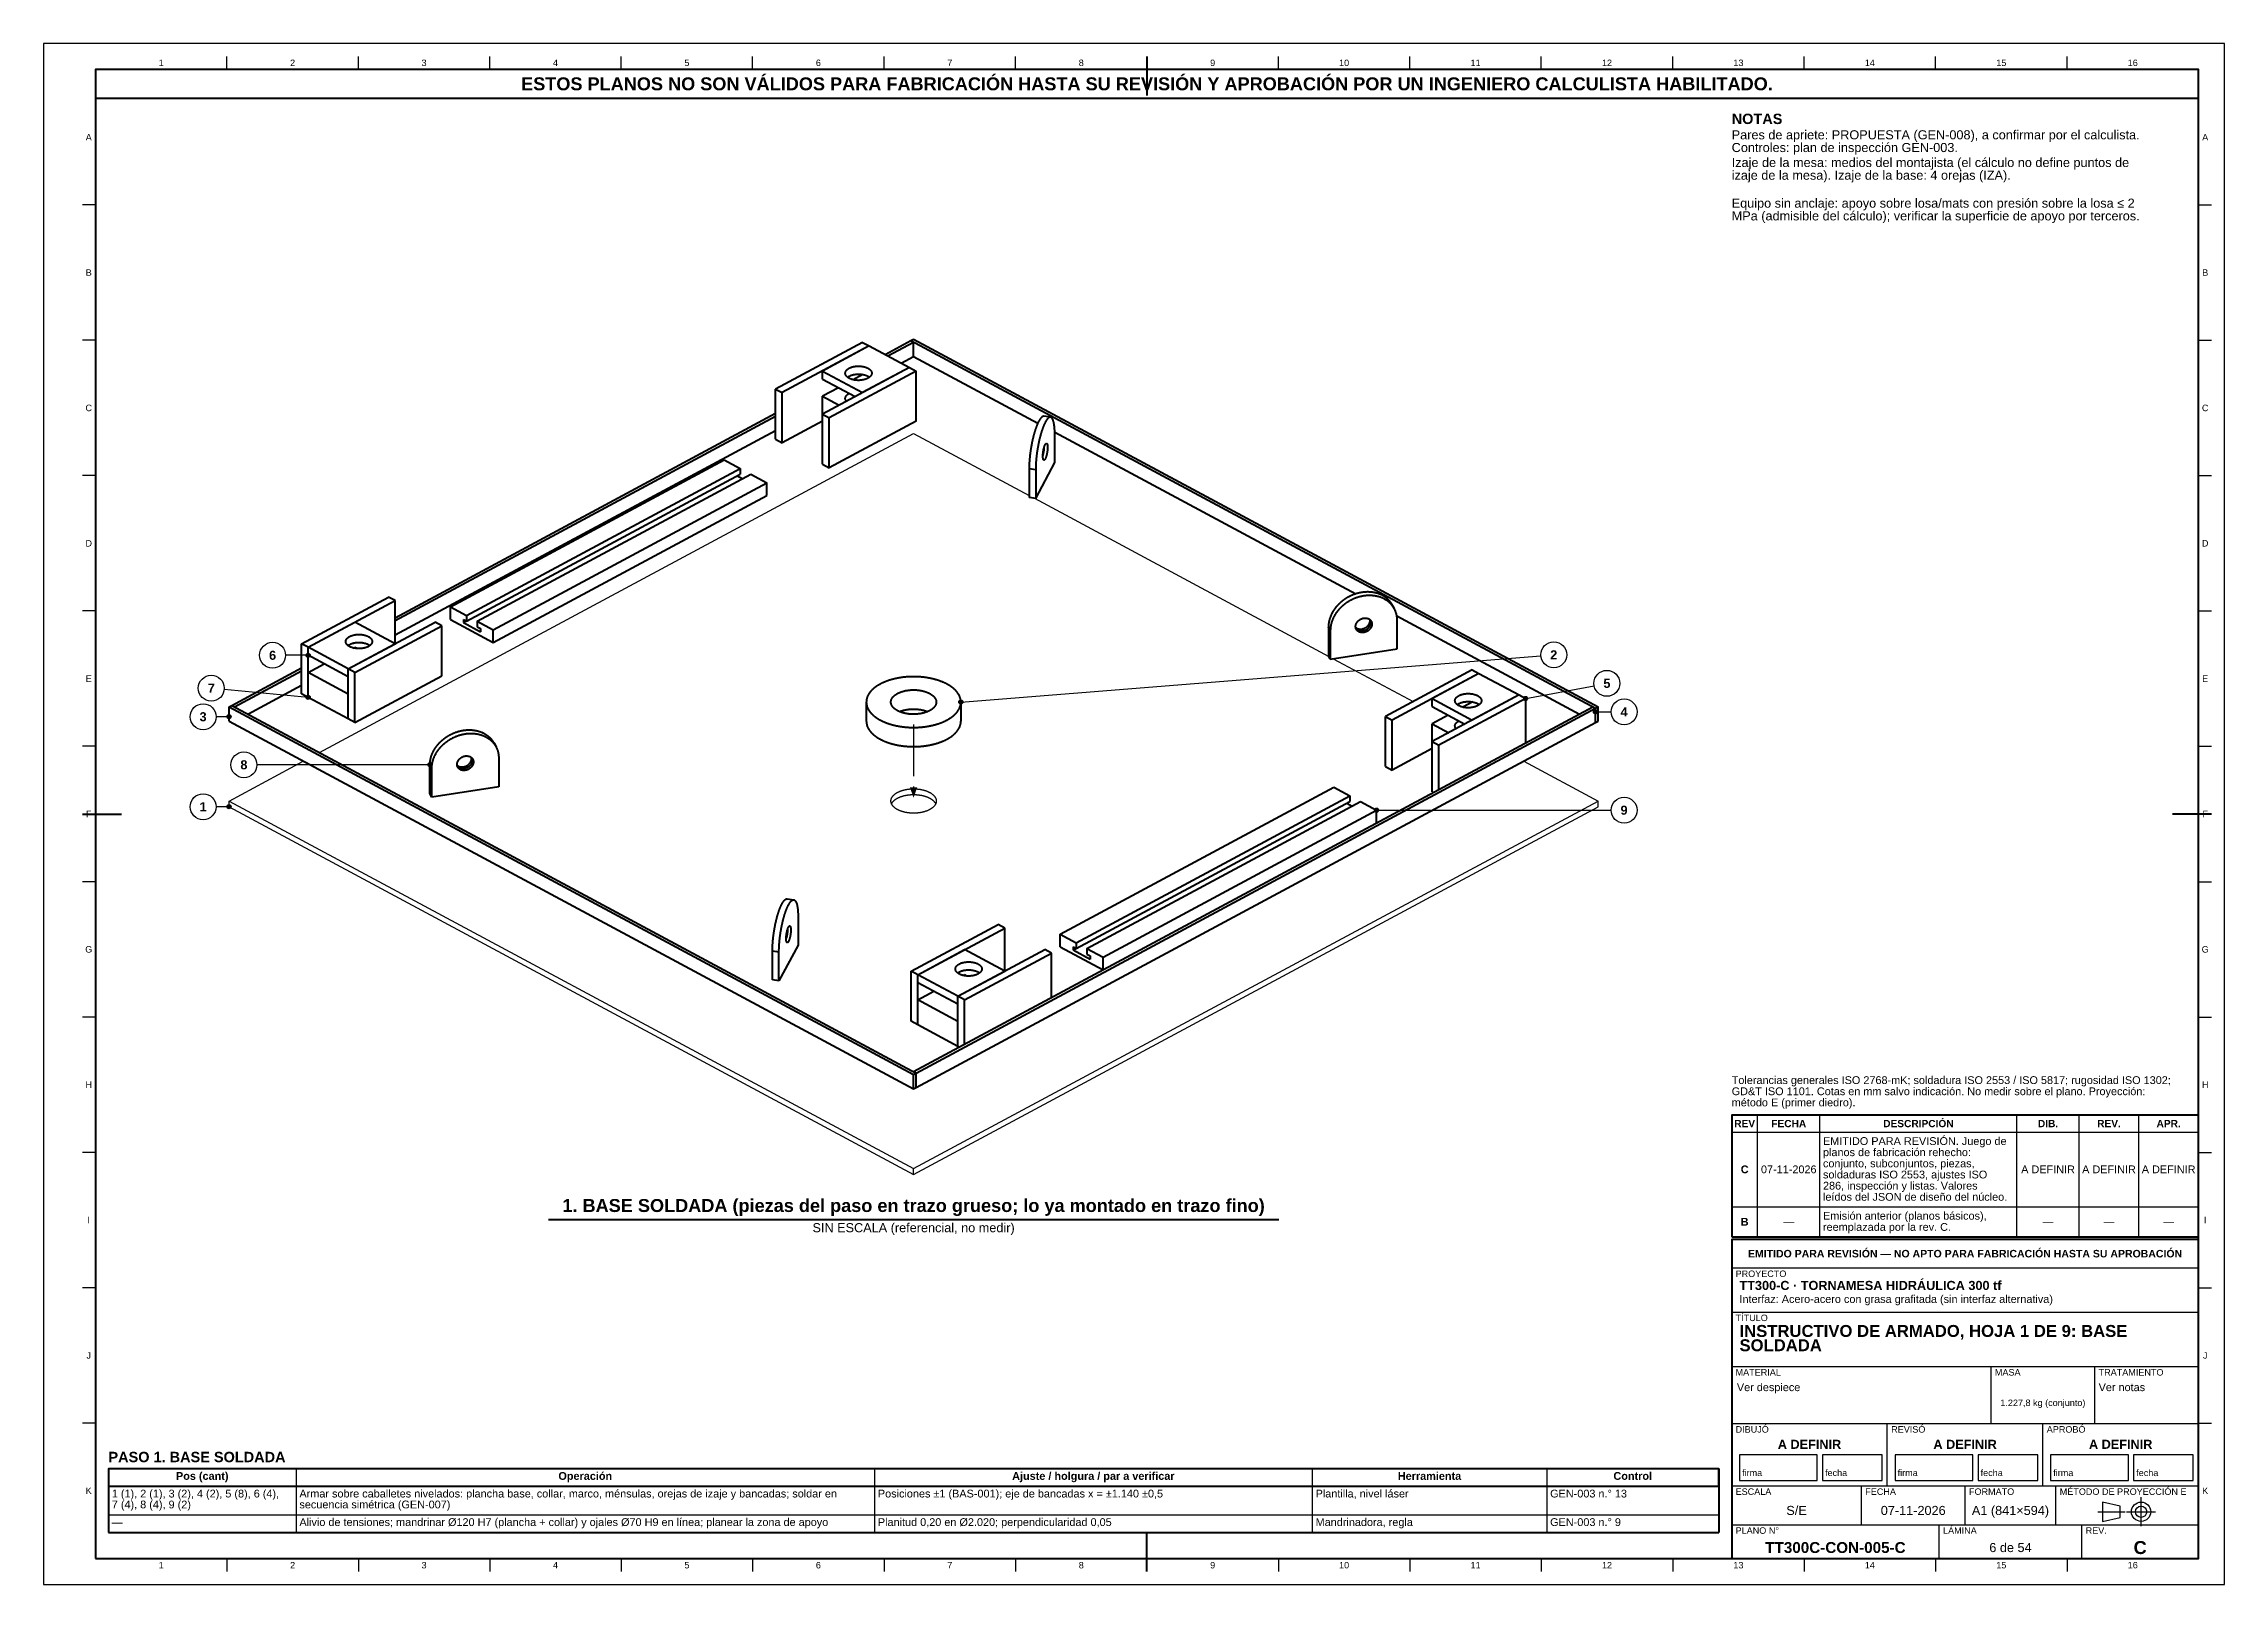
# Model space of a CAD drawing. Header units: millimetres. Extents: x 0 to 841, y 0 to 594.
import ezdxf
from ezdxf.enums import TextEntityAlignment as Align

# ---------------------------------------------------------------- set-up
doc = ezdxf.new("R2010")
doc.units = ezdxf.units.MM
doc.linetypes.add('EJE', pattern=[31, 20, -4, 3, -4])
for name, color, linetype, lineweight in [('ACH', 7, 'CONTINUOUS', 13), ('COTA', 7, 'CONTINUOUS', 25), ('EJE', 7, 'EJE', 25), ('FINA', 7, 'CONTINUOUS', 25), ('MARCO', 7, 'CONTINUOUS', 70), ('TXT', 7, 'CONTINUOUS', 25), ('VIS', 7, 'CONTINUOUS', 50)]:
    doc.layers.add(name, color=color, linetype=linetype, lineweight=lineweight)
doc.styles.add('STD', font='LiberationSans-Regular.ttf')
doc.styles.add('STDB', font='LiberationSans-Bold.ttf')

msp = doc.modelspace()

# ---------------------------------------------------------------- texts
at = {"layer": 'TXT'}
for s, height, style, p in [('1', 2.5, 'STD', (45.34, 586.6)), ('2', 2.5, 'STD', (96.03, 586.6)), ('3', 2.5, 'STD', (146.72, 586.6)), ('ESTOS PLANOS NO SON VÁLIDOS PARA FABRICACIÓN HASTA SU REVISIÓN Y APROBACIÓN POR UN INGENIERO CALCULISTA HABILITADO.', 5, 'STDB', (425.5, 578.5)), ('4', 2.5, 'STD', (197.41, 586.6)), ('5', 2.5, 'STD', (248.09, 586.6)), ('6', 2.5, 'STD', (298.78, 586.6)), ('7', 2.5, 'STD', (349.47, 586.6)), ('8', 2.5, 'STD', (400.16, 586.6)), ('9', 2.5, 'STD', (450.84, 586.6)), ('10', 2.5, 'STD', (501.53, 586.6)), ('11', 2.5, 'STD', (552.22, 586.6)), ('12', 2.5, 'STD', (602.91, 586.6)), ('13', 2.5, 'STD', (653.59, 586.6)), ('14', 2.5, 'STD', (704.28, 586.6)), ('15', 2.5, 'STD', (754.97, 586.6)), ('16', 2.5, 'STD', (805.66, 586.6)), ('A', 2.5, 'STD', (17.4, 557.91)), ('A', 2.5, 'STD', (833.6, 557.91)), ('B', 2.5, 'STD', (17.4, 505.73)), ('B', 2.5, 'STD', (833.6, 505.73)), ('C', 2.5, 'STD', (17.4, 453.55)), ('C', 2.5, 'STD', (833.6, 453.55)), ('D', 2.5, 'STD', (17.4, 401.36)), ('D', 2.5, 'STD', (833.6, 401.36)), ('6', 3.5, 'STDB', (88.3, 358.19)), ('2', 3.5, 'STDB', (582.38, 358.37)), ('E', 2.5, 'STD', (17.4, 349.18)), ('7', 3.5, 'STDB', (64.65, 345.5)), ('5', 3.5, 'STDB', (602.87, 347.37)), ('E', 2.5, 'STD', (833.6, 349.18)), ('4', 3.5, 'STDB', (609.5, 336.37)), ('3', 3.5, 'STDB', (61.5, 334.5)), ('8', 3.5, 'STDB', (77.25, 315.97)), ('F', 2.5, 'STD', (17.4, 297)), ('1', 3.5, 'STDB', (61.5, 299.8)), ('9', 3.5, 'STDB', (609.5, 298.47)), ('F', 2.5, 'STD', (833.6, 297)), ('G', 2.5, 'STD', (17.4, 244.82)), ('G', 2.5, 'STD', (833.6, 244.82)), ('H', 2.5, 'STD', (17.4, 192.64)), ('H', 2.5, 'STD', (833.6, 192.64)), ('REV', 2.8, 'STDB', (656, 177.65)), ('FECHA', 2.8, 'STDB', (673, 177.65)), ('DESCRIPCIÓN', 2.8, 'STDB', (723, 177.65)), ('DIB.', 2.8, 'STDB', (773, 177.65)), ('REV.', 2.8, 'STDB', (796.5, 177.65)), ('APR.', 2.8, 'STDB', (819.5, 177.65)), ('C', 3, 'STDB', (656, 160)), ('07-11-2026', 3, 'STD', (673, 160)), ('A DEFINIR', 3, 'STD', (773, 160)), ('A DEFINIR', 3, 'STD', (796.5, 160)), ('A DEFINIR', 3, 'STD', (819.5, 160)), ('I', 2.5, 'STD', (17.4, 140.45)), ('B', 3, 'STDB', (656, 139.8)), ('—', 3, 'STD', (673, 139.8)), ('—', 3, 'STD', (773, 139.8)), ('—', 3, 'STD', (796.5, 139.8)), ('—', 3, 'STD', (819.5, 139.8)), ('I', 2.5, 'STD', (833.6, 140.45)), ('EMITIDO PARA REVISIÓN — NO APTO PARA FABRICACIÓN HASTA SU APROBACIÓN', 2.9, 'STDB', (741, 127.5)), ('J', 2.5, 'STD', (17.4, 88.27)), ('J', 2.5, 'STD', (833.6, 88.27)), ('1.227,8 kg (conjunto)', 2.5, 'STD', (771, 70)), ('A DEFINIR', 3.5, 'STDB', (681, 54)), ('A DEFINIR', 3.5, 'STDB', (741, 54)), ('A DEFINIR', 3.5, 'STDB', (801, 54)), ('Pos (cant)', 3, 'STDB', (61.17, 41.8)), ('Operación', 3, 'STDB', (208.89, 41.8)), ('Ajuste / holgura / par a verificar', 3, 'STDB', (404.83, 41.8)), ('Herramienta', 3, 'STDB', (534.46, 41.8)), ('Control', 3, 'STDB', (612.84, 41.8)), ('K', 2.5, 'STD', (17.4, 36.09)), ('K', 2.5, 'STD', (833.6, 36.09)), ('S/E', 3.5, 'STD', (676, 28.5)), ('07-11-2026', 3.5, 'STD', (721, 28.5)), ('A1 (841×594)', 3.5, 'STD', (758.5, 28.5)), ('1', 2.5, 'STD', (45.34, 7.4)), ('2', 2.5, 'STD', (96.03, 7.4)), ('3', 2.5, 'STD', (146.72, 7.4)), ('4', 2.5, 'STD', (197.41, 7.4)), ('5', 2.5, 'STD', (248.09, 7.4)), ('6', 2.5, 'STD', (298.78, 7.4)), ('7', 2.5, 'STD', (349.47, 7.4)), ('8', 2.5, 'STD', (400.16, 7.4)), ('9', 2.5, 'STD', (450.84, 7.4)), ('10', 2.5, 'STD', (501.53, 7.4)), ('11', 2.5, 'STD', (552.22, 7.4)), ('12', 2.5, 'STD', (602.91, 7.4)), ('13', 2.5, 'STD', (653.59, 7.4)), ('TT300C-CON-005-C', 4.2, 'STDB', (691, 14.2)), ('14', 2.5, 'STD', (704.28, 7.4)), ('6 de 54', 3.5, 'STD', (758.5, 14.2)), ('15', 2.5, 'STD', (754.97, 7.4)), ('16', 2.5, 'STD', (805.66, 7.4)), ('C', 5, 'STDB', (808.5, 14.2))]:
    msp.add_text(s, height=height, dxfattribs=dict(at, style=style)).set_placement(p, align=Align.MIDDLE_CENTER)
for s, height, style, p in [('NOTAS', 4, 'STDB', (651, 567)), ('Controles: plan de inspección GEN-003.', 3.5, 'STD', (651, 555.7)), ('Pares de apriete: PROPUESTA (GEN-008), a confirmar por el calculista.', 3.5, 'STD', (651, 560.6)), ('Izaje de la mesa: medios del montajista (el cálculo no define puntos de', 3.5, 'STD', (651, 549.93)), ('izaje de la mesa). Izaje de la base: 4 orejas (IZA).', 3.5, 'STD', (651, 545.03)), ('Equipo sin anclaje: apoyo sobre losa/mats con presión sobre la losa ≤ 2', 3.5, 'STD', (651, 534.25)), ('MPa (admisible del cálculo); verificar la superficie de apoyo por terceros.', 3.5, 'STD', (651, 529.35)), ('planos de fabricación rehecho:', 3, 'STD', (686.2, 168.1)), ('EMITIDO PARA REVISIÓN. Juego de', 3, 'STD', (686.2, 172.4)), ('conjunto, subconjuntos, piezas,', 3, 'STD', (686.2, 163.8)), ('soldaduras ISO 2553, ajustes ISO', 3, 'STD', (686.2, 159.5)), ('286, inspección y listas. Valores', 3, 'STD', (686.2, 155.2)), ('leídos del JSON de diseño del núcleo.', 3, 'STD', (686.2, 150.9)), ('Emisión anterior (planos básicos),', 3, 'STD', (686.2, 143.6)), ('reemplazada por la rev. C.', 3, 'STD', (686.2, 139.3)), ('PROYECTO', 2.5, 'STD', (652.5, 121)), ('TT300-C · TORNAMESA HIDRÁULICA 300 tf', 3.5, 'STDB', (654, 117)), ('Interfaz: Acero-acero con grasa grafitada (sin interfaz alternativa)', 3, 'STD', (654, 111.5)), ('TÍTULO', 2.5, 'STD', (652.5, 104)), ('SOLDADA', 4.6, 'STDB', (654, 94.48)), ('INSTRUCTIVO DE ARMADO, HOJA 1 DE 9: BASE', 4.6, 'STDB', (654, 100)), ('MATERIAL', 2.5, 'STD', (652.5, 83)), ('Ver despiece', 3, 'STD', (653, 77.5)), ('MASA', 2.5, 'STD', (752.5, 83)), ('Ver notas', 3, 'STD', (792.5, 77.5)), ('TRATAMIENTO', 2.5, 'STD', (792.5, 83)), ('DIBUJÓ', 2.5, 'STD', (652.5, 61)), ('REVISÓ', 2.5, 'STD', (712.5, 61)), ('APROBÓ', 2.5, 'STD', (772.5, 61)), ('PASO 1. BASE SOLDADA', 4, 'STDB', (25, 51.1)), ('ESCALA', 2.5, 'STD', (652.5, 37)), ('FECHA', 2.5, 'STD', (702.5, 37)), ('FORMATO', 2.5, 'STD', (742.5, 37)), ('MÉTODO DE PROYECCIÓN E', 2.5, 'STD', (777.5, 37)), ('PLANO N°', 2.5, 'STD', (652.5, 22)), ('LÁMINA', 2.5, 'STD', (732.5, 22)), ('REV.', 2.5, 'STD', (787.5, 22))]:
    msp.add_text(s, height=height, dxfattribs=dict(at, style=style)).set_placement(p, align=Align.TOP_LEFT)
at = {"layer": 'TXT', "style": 'STD'}
for s, height, p in [('Tolerancias generales ISO 2768-mK; soldadura ISO 2553 / ISO 5817; rugosidad ISO 1302;', 3, (651, 192)), ('GD&T ISO 1101. Cotas en mm salvo indicación. No medir sobre el plano. Proyección:', 3, (651, 187.7)), ('método E (primer diedro).', 3, (651, 183.4)), ('firma', 2.5, (655, 41)), ('fecha', 2.5, (687, 41)), ('firma', 2.5, (715, 41)), ('fecha', 2.5, (747, 41)), ('firma', 2.5, (775, 41)), ('fecha', 2.5, (807, 41))]:
    msp.add_text(s, height=height, dxfattribs=at).set_placement(p, align=Align.BOTTOM_LEFT)
at = {"layer": 'TXT', "style": 'STDB'}
msp.add_text('1. BASE SOLDADA (piezas del paso en trazo grueso; lo ya montado en trazo fino)', height=5, dxfattribs=at).set_placement((335.5, 142.06), align=Align.BOTTOM_CENTER)
at = {"layer": 'TXT', "style": 'STD'}
msp.add_text('SIN ESCALA (referencial, no medir)', height=3.5, dxfattribs=at).set_placement((335.5, 139.26), align=Align.TOP_CENTER)
for s, p in [('1 (1), 2 (1), 3 (2), 4 (2), 5 (8), 6 (4),', (26.3, 35)), ('Armar sobre caballetes nivelados: plancha base, collar, marco, ménsulas, orejas de izaje y bancadas; soldar en', (98.65, 35)), ('Posiciones ±1 (BAS-001); eje de bancadas x = ±1.140 ±0,5', (321.73, 35)), ('Plantilla, nivel láser', (490.54, 35)), ('GEN-003 n.° 13', (580.98, 35)), ('7 (4), 8 (4), 9 (2)', (26.3, 30.8)), ('Alivio de tensiones; mandrinar Ø120 H7 (plancha + collar) y ojales Ø70 H9 en línea; planear la zona de apoyo', (98.65, 24)), ('secuencia simétrica (GEN-007)', (98.65, 30.8)), ('Planitud 0,20 en Ø2.020; perpendicularidad 0,05', (321.73, 24)), ('Mandrinadora, regla', (490.54, 24)), ('GEN-003 n.° 9', (580.98, 24)), ('—', (26.3, 24))]:
    msp.add_text(s, height=3, dxfattribs=at).set_placement(p, align=Align.MIDDLE_LEFT)

# ---------------------------------------------------------------- hatches: boundary and pattern name
at = {"layer": 'ACH'}
h = msp.add_hatch(color=7, dxfattribs=at)
h.dxf.hatch_style = 1
h.paths.add_polyline_path([(102.81, 358.19), (102.58, 358.76), (102.01, 358.99), (101.45, 358.76), (101.21, 358.19), (101.45, 357.63), (102.01, 357.39), (102.58, 357.63)])
h = msp.add_hatch(color=7, dxfattribs=at)
h.dxf.hatch_style = 1
h.paths.add_polyline_path([(102.81, 341.95), (102.58, 342.52), (102.01, 342.75), (101.45, 342.52), (101.21, 341.95), (101.45, 341.39), (102.01, 341.15), (102.58, 341.39)])
h = msp.add_hatch(color=7, dxfattribs=at)
h.dxf.hatch_style = 1
h.paths.add_polyline_path([(354.53, 340.15), (354.3, 340.72), (353.73, 340.95), (353.16, 340.72), (352.93, 340.15), (353.16, 339.59), (353.73, 339.35), (354.3, 339.59)])
h = msp.add_hatch(color=7, dxfattribs=at)
h.dxf.hatch_style = 1
h.paths.add_polyline_path([(572.37, 341.52), (572.13, 342.08), (571.57, 342.32), (571, 342.08), (570.77, 341.52), (571, 340.95), (571.57, 340.72), (572.13, 340.95)])
h = msp.add_hatch(color=7, dxfattribs=at)
h.dxf.hatch_style = 1
h.paths.add_polyline_path([(599.27, 336.37), (599.03, 336.93), (598.47, 337.17), (597.9, 336.93), (597.67, 336.37), (597.9, 335.8), (598.47, 335.57), (599.03, 335.8)])
h = msp.add_hatch(color=7, dxfattribs=at)
h.dxf.hatch_style = 1
h.paths.add_polyline_path([(72.3, 334.5), (72.07, 335.07), (71.5, 335.3), (70.93, 335.07), (70.7, 334.5), (70.93, 333.93), (71.5, 333.7), (72.07, 333.93)])
h = msp.add_hatch(color=7, dxfattribs=at)
h.dxf.hatch_style = 1
h.paths.add_polyline_path([(149.79, 315.97), (149.55, 316.53), (148.99, 316.77), (148.42, 316.53), (148.19, 315.97), (148.42, 315.4), (148.99, 315.17), (149.55, 315.4)])
h = msp.add_hatch(color=7, dxfattribs=at)
h.dxf.hatch_style = 1
h.paths.add_polyline_path([(72.3, 299.8), (72.07, 300.36), (71.5, 300.6), (70.93, 300.36), (70.7, 299.8), (70.93, 299.23), (71.5, 299), (72.07, 299.23)])
h = msp.add_hatch(color=7, dxfattribs=at)
h.dxf.hatch_style = 1
h.paths.add_polyline_path([(514.87, 298.47), (514.64, 299.04), (514.07, 299.27), (513.51, 299.04), (513.27, 298.47), (513.51, 297.91), (514.07, 297.67), (514.64, 297.91)])

# ---------------------------------------------------------------- linework, layer by layer
at = {"layer": 'COTA'}
for p, q in [((102.01, 358.19), (93.3, 358.19)), ((353.73, 340.15), (577.39, 357.97)), ((102.01, 341.95), (69.63, 345.03)), ((571.57, 341.52), (597.95, 346.45)), ((71.5, 334.5), (66.5, 334.5)), ((598.47, 336.37), (604.5, 336.37)), ((148.99, 315.97), (82.25, 315.97)), ((71.5, 299.8), (66.5, 299.8)), ((514.07, 298.47), (604.5, 298.47))]:
    msp.add_line(p, q, dxfattribs=at)
for centre in [(102.01, 358.19), (102.01, 341.95), (353.73, 340.15), (571.57, 341.52), (598.47, 336.37), (71.5, 334.5), (148.99, 315.97), (71.5, 299.8), (514.07, 298.47)]:
    msp.add_circle(centre, 0.8, dxfattribs=at)
msp.add_solid([(335.5, 303.24), (336.9, 307.24), (334.1, 307.24)], dxfattribs=at)
at = {"layer": 'EJE'}
for p, q in [((335.5, 331.54), (335.5, 303.24)), ((792.14, 28), (802.68, 28)), ((803.3, 28), (814.46, 28)), ((808.88, 22.42), (808.88, 33.58))]:
    msp.add_line(p, q, dxfattribs=at)
at = {"layer": 'FINA'}
for p, q in [((70.69, 584), (70.69, 589)), ((121.38, 584), (121.38, 589)), ((172.06, 584), (172.06, 589)), ((222.75, 584), (222.75, 589)), ((273.44, 584), (273.44, 589)), ((324.12, 584), (324.12, 589)), ((374.81, 584), (374.81, 589)), ((425.5, 584), (425.5, 589)), ((476.19, 584), (476.19, 589)), ((526.88, 584), (526.88, 589)), ((577.56, 584), (577.56, 589)), ((628.25, 584), (628.25, 589)), ((678.94, 584), (678.94, 589)), ((729.62, 584), (729.62, 589)), ((780.31, 584), (780.31, 589)), ((20, 531.82), (15, 531.82)), ((831, 531.82), (836, 531.82)), ((20, 479.64), (15, 479.64)), ((831, 479.64), (836, 479.64)), ((20, 427.45), (15, 427.45)), ((831, 427.45), (836, 427.45)), ((20, 375.27), (15, 375.27)), ((831, 375.27), (836, 375.27)), ((20, 323.09), (15, 323.09)), ((831, 323.09), (836, 323.09)), ((20, 270.91), (15, 270.91)), ((831, 270.91), (836, 270.91)), ((20, 218.73), (15, 218.73)), ((831, 218.73), (836, 218.73)), ((661, 134), (661, 180.9)), ((685, 134), (685, 180.9)), ((761, 134), (761, 180.9)), ((785, 134), (785, 180.9)), ((808, 134), (808, 180.9)), ((651, 174.4), (831, 174.4)), ((20, 166.55), (15, 166.55)), ((831, 166.55), (836, 166.55)), ((651, 145.6), (831, 145.6)), ((651, 134), (831, 134)), ((651, 133), (831, 133)), ((651, 122), (831, 122)), ((20, 114.36), (15, 114.36)), ((831, 114.36), (836, 114.36)), ((651, 105), (831, 105)), ((651, 84), (831, 84)), ((751, 62), (751, 84)), ((791, 62), (791, 84)), ((20, 62.18), (15, 62.18)), ((651, 62), (831, 62)), ((711, 38), (711, 62)), ((771, 38), (771, 62)), ((831, 62.18), (836, 62.18)), ((97.35, 44.6), (97.35, 20)), ((320.43, 44.6), (320.43, 20)), ((489.24, 44.6), (489.24, 20)), ((579.68, 44.6), (579.68, 20)), ((25, 37.8), (646, 37.8)), ((651, 38), (831, 38)), ((701, 23), (701, 38)), ((741, 23), (741, 38)), ((776, 23), (776, 38)), ((25, 26.8), (646, 26.8)), ((651, 23), (831, 23)), ((731, 10), (731, 23)), ((786, 10), (786, 23)), ((70.69, 10), (70.69, 5)), ((121.38, 10), (121.38, 5)), ((172.06, 10), (172.06, 5)), ((222.75, 10), (222.75, 5)), ((273.44, 10), (273.44, 5)), ((324.12, 10), (324.12, 5)), ((374.81, 10), (374.81, 5)), ((425.5, 10), (425.5, 5)), ((476.19, 10), (476.19, 5)), ((526.88, 10), (526.88, 5)), ((577.56, 10), (577.56, 5)), ((628.25, 10), (628.25, 5)), ((678.94, 10), (678.94, 5)), ((729.62, 10), (729.62, 5)), ((780.31, 10), (780.31, 5))]:
    msp.add_line(p, q, dxfattribs=at)
for points in [[(0, 0), (841, 0), (841, 594), (0, 594)], [(654, 40), (684, 40), (684, 50), (654, 50)], [(686, 40), (709, 40), (709, 50), (686, 50)], [(714, 40), (744, 40), (744, 50), (714, 50)], [(746, 40), (769, 40), (769, 50), (746, 50)], [(774, 40), (804, 40), (804, 50), (774, 50)], [(806, 40), (829, 40), (829, 50), (806, 50)], [(794, 24.28), (800.82, 25.83), (800.82, 30.17), (794, 31.72)]]:
    msp.add_lwpolyline(points, close=True, dxfattribs=at)
for points in [[(324.52, 474.15), (334.47, 479.49)], [(334.47, 479.49), (335.5, 480.05)], [(334.47, 479.49), (598.47, 337.75)], [(334.47, 479.49), (335.5, 478.94)], [(335.5, 480.05), (599.5, 338.31)], [(315.82, 478.83), (282.3, 460.84)], [(318.39, 477.45), (284.88, 459.45)], [(318.39, 477.45), (300.35, 467.76)], [(315.82, 478.83), (318.39, 477.45)], [(318.39, 477.45), (333.86, 469.14)], [(325.56, 473.6), (335.5, 478.94)], [(330.71, 470.83), (335.5, 473.4)], [(335.5, 473.4), (335.5, 478.94)], [(335.5, 473.4), (383.4, 447.69)], [(333.86, 469.14), (300.35, 451.15)], [(300.35, 464.68), (300.35, 467.76)], [(300.35, 467.76), (315.82, 459.45)], [(300.35, 464.68), (312.95, 457.91)], [(336.44, 467.76), (302.93, 449.76)], [(309.16, 466.93), (309.17, 467.05), (309.18, 467.16), (309.21, 467.28), (309.24, 467.4), (309.28, 467.51), (309.33, 467.62), (309.39, 467.73), (309.45, 467.83), (309.52, 467.93), (309.59, 468.02), (309.67, 468.11), (309.75, 468.2), (309.84, 468.29), (309.93, 468.37), (310.02, 468.44), (310.11, 468.52), (310.21, 468.59), (310.31, 468.65), (310.41, 468.72), (310.51, 468.78), (310.62, 468.84), (310.72, 468.9), (310.83, 468.95), (310.94, 469), (311.05, 469.05), (311.16, 469.1), (311.27, 469.14), (311.38, 469.19), (311.5, 469.23), (311.61, 469.26), (311.72, 469.3), (311.84, 469.34), (311.95, 469.37), (312.07, 469.4), (312.19, 469.43), (312.3, 469.46), (312.42, 469.48), (312.54, 469.5), (312.66, 469.53), (312.78, 469.55), (312.89, 469.56), (313.01, 469.58), (313.13, 469.6), (313.25, 469.61), (313.37, 469.62), (313.49, 469.63), (313.61, 469.64), (313.73, 469.65), (313.85, 469.66), (313.97, 469.66), (314.09, 469.66), (314.21, 469.67), (314.33, 469.67), (314.45, 469.66), (314.57, 469.66), (314.69, 469.66), (314.81, 469.65), (314.93, 469.64), (315.05, 469.63), (315.17, 469.62), (315.29, 469.61), (315.41, 469.6), (315.53, 469.58), (315.64, 469.56), (315.76, 469.55), (315.88, 469.53), (316, 469.5), (316.12, 469.48), (316.23, 469.46), (316.35, 469.43), (316.47, 469.4), (316.58, 469.37), (316.7, 469.34), (316.81, 469.3), (316.93, 469.26), (317.04, 469.23), (317.16, 469.19), (317.27, 469.14), (317.38, 469.1), (317.49, 469.05), (317.6, 469), (317.71, 468.95), (317.82, 468.9), (317.92, 468.84), (318.03, 468.78), (318.13, 468.72), (318.23, 468.65), (318.33, 468.59), (318.43, 468.52), (318.52, 468.44), (318.61, 468.37), (318.7, 468.29), (318.79, 468.2), (318.87, 468.11), (318.95, 468.02), (319.02, 467.93), (319.09, 467.83), (319.15, 467.73), (319.21, 467.62), (319.26, 467.51), (319.3, 467.4), (319.33, 467.28), (319.35, 467.16), (319.37, 467.05), (319.37, 466.93)], [(310.66, 464.99), (310.55, 465.05), (310.45, 465.11), (310.34, 465.17), (310.24, 465.24), (310.14, 465.31), (310.05, 465.39), (309.95, 465.46), (309.86, 465.55), (309.77, 465.63), (309.69, 465.72), (309.61, 465.81), (309.53, 465.91), (309.46, 466.01), (309.4, 466.11), (309.34, 466.22), (309.29, 466.33), (309.24, 466.45), (309.21, 466.56), (309.19, 466.68), (309.17, 466.8), (309.16, 466.93)], [(310.04, 465.39), (310.14, 465.46), (310.24, 465.53), (310.34, 465.6), (310.44, 465.66), (310.55, 465.72), (310.65, 465.78), (310.76, 465.84), (310.87, 465.89), (310.98, 465.94), (311.09, 465.99), (311.2, 466.04), (311.31, 466.08), (311.42, 466.12), (311.54, 466.16), (311.65, 466.2), (311.77, 466.24), (311.88, 466.27), (312, 466.3), (312.12, 466.33), (312.23, 466.36), (312.35, 466.39), (312.47, 466.41), (312.59, 466.44), (312.71, 466.46), (312.83, 466.48), (312.95, 466.5), (313.07, 466.51), (313.18, 466.53), (313.3, 466.54), (313.43, 466.55), (313.55, 466.56), (313.67, 466.57), (313.79, 466.58), (313.91, 466.58), (314.03, 466.59), (314.15, 466.59), (314.27, 466.59), (314.39, 466.59), (314.51, 466.59), (314.63, 466.58), (314.75, 466.58), (314.87, 466.57), (314.99, 466.56), (315.11, 466.55), (315.23, 466.54), (315.35, 466.53), (315.47, 466.51), (315.59, 466.5), (315.71, 466.48), (315.83, 466.46), (315.95, 466.44), (316.07, 466.41), (316.19, 466.39), (316.31, 466.36), (316.42, 466.33), (316.54, 466.3), (316.66, 466.27), (316.77, 466.24), (316.89, 466.2), (317, 466.16), (317.12, 466.12), (317.23, 466.08), (317.34, 466.04), (317.45, 465.99), (317.56, 465.94), (317.67, 465.89), (317.78, 465.84), (317.89, 465.78), (317.99, 465.72), (318.1, 465.66), (318.2, 465.6), (318.3, 465.53), (318.4, 465.46), (318.49, 465.39)], [(319.37, 466.93), (319.37, 466.8), (319.35, 466.69), (319.33, 466.57), (319.3, 466.45), (319.25, 466.34), (319.2, 466.23), (319.15, 466.12), (319.08, 466.02), (319.02, 465.92), (318.94, 465.82), (318.86, 465.73), (318.78, 465.64), (318.69, 465.56), (318.6, 465.48), (318.51, 465.4), (318.41, 465.33), (318.32, 465.26), (318.22, 465.19), (318.11, 465.12), (318.01, 465.06), (317.91, 465), (317.8, 464.95), (317.69, 464.89), (317.58, 464.84), (317.47, 464.79), (317.36, 464.74), (317.25, 464.7), (317.13, 464.66), (317.02, 464.62), (316.9, 464.58), (316.79, 464.54), (316.67, 464.51), (316.56, 464.48), (316.44, 464.45), (316.32, 464.42), (316.2, 464.39), (316.09, 464.36), (315.97, 464.34), (315.85, 464.32), (315.73, 464.3), (315.61, 464.28), (315.49, 464.26), (315.37, 464.25), (315.25, 464.24), (315.13, 464.22), (315.01, 464.21), (314.89, 464.21), (314.77, 464.2), (314.65, 464.19), (314.53, 464.19), (314.41, 464.19), (314.28, 464.19), (314.16, 464.19), (314.04, 464.19), (313.92, 464.19), (313.8, 464.2), (313.68, 464.2), (313.56, 464.21), (313.44, 464.22), (313.32, 464.23), (313.2, 464.25), (313.08, 464.26), (312.96, 464.28), (312.84, 464.3), (312.72, 464.31), (312.6, 464.34), (312.48, 464.36), (312.36, 464.38), (312.25, 464.41), (312.13, 464.44), (312.01, 464.47), (311.89, 464.5), (311.78, 464.53), (311.66, 464.57), (311.55, 464.61), (311.43, 464.65), (311.32, 464.69), (311.21, 464.73), (311.1, 464.78), (310.99, 464.83), (310.88, 464.88), (310.77, 464.93), (310.66, 464.99)], [(315.98, 466.43), (312.23, 464.41)], [(333.86, 469.14), (315.82, 459.45)], [(333.86, 469.14), (336.44, 467.76)], [(336.44, 448.44), (336.44, 467.76)], [(282.3, 441.52), (282.3, 460.84)], [(282.3, 460.84), (284.88, 459.45)], [(284.88, 440.13), (284.88, 459.45)], [(306.53, 461.36), (300.35, 458.04)], [(300.35, 451.15), (300.35, 458.04)], [(300.35, 458.04), (306.76, 454.59)], [(309.16, 457.21), (309.17, 457.33), (309.19, 457.45), (309.21, 457.57), (309.24, 457.69), (309.29, 457.8), (309.34, 457.91), (309.4, 458.02), (309.46, 458.12), (309.53, 458.22), (309.61, 458.32), (309.69, 458.41), (309.77, 458.5), (309.86, 458.59), (309.95, 458.67), (310.05, 458.74), (310.14, 458.82), (310.24, 458.89), (310.34, 458.96), (310.45, 459.02), (310.55, 459.08), (310.66, 459.14)], [(309.59, 456.11), (309.52, 456.2), (309.45, 456.3), (309.39, 456.41), (309.33, 456.51), (309.28, 456.62), (309.24, 456.73), (309.21, 456.85), (309.18, 456.97), (309.17, 457.09), (309.16, 457.21)], [(135.53, 372.68), (282.3, 451.48)], [(135.53, 371.58), (282.3, 450.38)], [(300.35, 448.44), (284.88, 440.13)], [(300.35, 431.83), (300.35, 451.15)], [(300.35, 451.15), (302.93, 449.76)], [(302.93, 430.44), (302.93, 449.76)], [(336.44, 448.44), (302.93, 430.44)], [(385.77, 450.32), (385.65, 450.32), (385.53, 450.31), (385.42, 450.29), (385.3, 450.24), (385.19, 450.19), (385.09, 450.13), (384.99, 450.06), (384.9, 449.98), (384.81, 449.9), (384.72, 449.81), (384.64, 449.73), (384.56, 449.64), (384.49, 449.54), (384.41, 449.45), (384.34, 449.35), (384.27, 449.25), (384.2, 449.15), (384.13, 449.05), (384.07, 448.95), (384.01, 448.85), (383.95, 448.75), (383.88, 448.64), (383.83, 448.54), (383.77, 448.43), (383.71, 448.32), (383.66, 448.22), (383.6, 448.11), (383.55, 448), (383.49, 447.89), (383.44, 447.78), (383.39, 447.67), (383.34, 447.56), (383.29, 447.45), (383.24, 447.34), (383.2, 447.23), (383.15, 447.12), (383.1, 447.01), (383.06, 446.9), (383.01, 446.79), (382.97, 446.68), (382.92, 446.56), (382.88, 446.45), (382.84, 446.34), (382.79, 446.22), (382.75, 446.11), (382.71, 446), (382.67, 445.88), (382.63, 445.77), (382.59, 445.66), (382.55, 445.54), (382.51, 445.43), (382.47, 445.31), (382.44, 445.2), (382.4, 445.09), (382.36, 444.97), (382.33, 444.86), (382.29, 444.74), (382.25, 444.63), (382.22, 444.51), (382.18, 444.4), (382.15, 444.28), (382.11, 444.16), (382.08, 444.05), (382.05, 443.93), (382.01, 443.82), (381.98, 443.7), (381.95, 443.58), (381.92, 443.47), (381.88, 443.35), (381.85, 443.24), (381.82, 443.12), (381.79, 443), (381.76, 442.89), (381.73, 442.77), (381.7, 442.65), (381.67, 442.54), (381.64, 442.42), (381.61, 442.3), (381.58, 442.18), (381.55, 442.07), (381.53, 441.95), (381.5, 441.83), (381.47, 441.72), (381.44, 441.6), (381.42, 441.48), (381.39, 441.36), (381.36, 441.24), (381.34, 441.13), (381.31, 441.01), (381.28, 440.89), (381.26, 440.77), (381.23, 440.66), (381.21, 440.54), (381.18, 440.42), (381.16, 440.3), (381.14, 440.18), (381.11, 440.07), (381.09, 439.95), (381.07, 439.83), (381.04, 439.71), (381.02, 439.59), (381, 439.47), (380.98, 439.35), (380.95, 439.24), (380.93, 439.12), (380.91, 439), (380.89, 438.88), (380.87, 438.76), (380.85, 438.64), (380.83, 438.52), (380.81, 438.41), (380.79, 438.29), (380.77, 438.17), (380.75, 438.05), (380.73, 437.93), (380.71, 437.81), (380.69, 437.69), (380.67, 437.57), (380.65, 437.45), (380.64, 437.33), (380.62, 437.21), (380.6, 437.09), (380.58, 436.98), (380.57, 436.86), (380.55, 436.74), (380.53, 436.62), (380.52, 436.5), (380.5, 436.38), (380.48, 436.26), (380.47, 436.14), (380.45, 436.02), (380.44, 435.9), (380.42, 435.78), (380.41, 435.66), (380.39, 435.54), (380.38, 435.42), (380.37, 435.3), (380.35, 435.18), (380.34, 435.06), (380.33, 434.94), (380.31, 434.82), (380.3, 434.7), (380.29, 434.58), (380.28, 434.46), (380.27, 434.34), (380.26, 434.22), (380.24, 434.1), (380.23, 433.98), (380.22, 433.86), (380.21, 433.74), (380.2, 433.62), (380.19, 433.5), (380.18, 433.38), (380.18, 433.26), (380.17, 433.14), (380.16, 433.02), (380.15, 432.9), (380.14, 432.78), (380.13, 432.66), (380.13, 432.54), (380.12, 432.42), (380.11, 432.3), (380.11, 432.18), (380.1, 432.06), (380.1, 431.94), (380.09, 431.82), (380.08, 431.69), (380.08, 431.57), (380.08, 431.45), (380.07, 431.33), (380.07, 431.21), (380.06, 431.09), (380.06, 430.97), (380.06, 430.85), (380.06, 430.73), (380.06, 430.61), (380.05, 430.49), (380.05, 430.37), (380.05, 430.25), (380.05, 430.13)], [(388.3, 449.93), (388.18, 449.94), (388.06, 449.93), (387.94, 449.9), (387.83, 449.86), (387.72, 449.8), (387.62, 449.74), (387.52, 449.67), (387.42, 449.59), (387.33, 449.51), (387.25, 449.43), (387.17, 449.34), (387.09, 449.25), (387.01, 449.16), (386.94, 449.06), (386.86, 448.96), (386.79, 448.87), (386.73, 448.77), (386.66, 448.67), (386.59, 448.56), (386.53, 448.46), (386.47, 448.36), (386.41, 448.25), (386.35, 448.15), (386.29, 448.04), (386.24, 447.94), (386.18, 447.83), (386.13, 447.72), (386.07, 447.61), (386.02, 447.5), (385.97, 447.4), (385.92, 447.29), (385.87, 447.18), (385.82, 447.07), (385.77, 446.96), (385.72, 446.85), (385.67, 446.73), (385.63, 446.62), (385.58, 446.51), (385.54, 446.4), (385.49, 446.29), (385.45, 446.18), (385.4, 446.06), (385.36, 445.95), (385.32, 445.84), (385.28, 445.72), (385.24, 445.61), (385.2, 445.5), (385.16, 445.38), (385.12, 445.27), (385.08, 445.16), (385.04, 445.04), (385, 444.93), (384.96, 444.81), (384.92, 444.7), (384.89, 444.58), (384.85, 444.47), (384.81, 444.35), (384.78, 444.24), (384.74, 444.12), (384.71, 444.01), (384.67, 443.89), (384.64, 443.78), (384.6, 443.66), (384.57, 443.55), (384.54, 443.43), (384.5, 443.31), (384.47, 443.2), (384.44, 443.08), (384.41, 442.96), (384.38, 442.85), (384.34, 442.73), (384.31, 442.62), (384.28, 442.5), (384.25, 442.38), (384.22, 442.27), (384.19, 442.15), (384.16, 442.03), (384.13, 441.91), (384.11, 441.8), (384.08, 441.68), (384.05, 441.56), (384.02, 441.45), (383.99, 441.33), (383.97, 441.21), (383.94, 441.09), (383.91, 440.98), (383.89, 440.86), (383.86, 440.74), (383.83, 440.62), (383.81, 440.5), (383.78, 440.39), (383.76, 440.27), (383.73, 440.15), (383.71, 440.03), (383.68, 439.91), (383.66, 439.8), (383.64, 439.68), (383.61, 439.56), (383.59, 439.44), (383.57, 439.32), (383.54, 439.2), (383.52, 439.09), (383.5, 438.97), (383.48, 438.85), (383.46, 438.73), (383.43, 438.61), (383.41, 438.49), (383.39, 438.37), (383.37, 438.26), (383.35, 438.14), (383.33, 438.02), (383.31, 437.9), (383.29, 437.78), (383.27, 437.66), (383.25, 437.54), (383.23, 437.42), (383.21, 437.3), (383.2, 437.18), (383.18, 437.07), (383.16, 436.95), (383.14, 436.83), (383.12, 436.71), (383.11, 436.59), (383.09, 436.47), (383.07, 436.35), (383.06, 436.23), (383.04, 436.11), (383.02, 435.99), (383.01, 435.87), (382.99, 435.75), (382.98, 435.63), (382.96, 435.51), (382.95, 435.39), (382.93, 435.27), (382.92, 435.15), (382.91, 435.03), (382.89, 434.91), (382.88, 434.79), (382.86, 434.67), (382.85, 434.55), (382.84, 434.43), (382.83, 434.31), (382.81, 434.19), (382.8, 434.07), (382.79, 433.95), (382.78, 433.83), (382.77, 433.71), (382.76, 433.59), (382.75, 433.47), (382.74, 433.35), (382.73, 433.23), (382.72, 433.11), (382.71, 432.99), (382.7, 432.87), (382.69, 432.75), (382.68, 432.63), (382.67, 432.51), (382.67, 432.39), (382.66, 432.27), (382.65, 432.15), (382.64, 432.03), (382.64, 431.91), (382.63, 431.79), (382.62, 431.67), (382.62, 431.55), (382.61, 431.43), (382.61, 431.31), (382.6, 431.19), (382.6, 431.07), (382.6, 430.95), (382.59, 430.83), (382.59, 430.7), (382.59, 430.58), (382.58, 430.46), (382.58, 430.34), (382.58, 430.22), (382.58, 430.1), (382.58, 429.98), (382.58, 429.86), (382.58, 429.74)], [(388.3, 449.93), (385.77, 450.32)], [(389.95, 443.59), (389.95, 443.71), (389.95, 443.83), (389.95, 443.95), (389.94, 444.07), (389.94, 444.19), (389.94, 444.31), (389.94, 444.43), (389.93, 444.55), (389.93, 444.67), (389.93, 444.79), (389.92, 444.91), (389.92, 445.03), (389.91, 445.15), (389.9, 445.27), (389.9, 445.39), (389.89, 445.51), (389.88, 445.63), (389.87, 445.75), (389.86, 445.87), (389.85, 445.99), (389.84, 446.11), (389.83, 446.23), (389.82, 446.35), (389.8, 446.47), (389.79, 446.59), (389.77, 446.71), (389.76, 446.83), (389.74, 446.95), (389.72, 447.07), (389.7, 447.18), (389.68, 447.3), (389.66, 447.42), (389.64, 447.54), (389.62, 447.66), (389.59, 447.77), (389.57, 447.89), (389.54, 448.01), (389.51, 448.13), (389.48, 448.24), (389.44, 448.36), (389.41, 448.47), (389.37, 448.59), (389.33, 448.7), (389.29, 448.81), (389.24, 448.92), (389.2, 449.03), (389.14, 449.14), (389.09, 449.25), (389.03, 449.35), (388.96, 449.45), (388.89, 449.55), (388.81, 449.64), (388.72, 449.72), (388.63, 449.79), (388.52, 449.86), (388.41, 449.9), (388.3, 449.93)], [(106.33, 320.71), (335.5, 443.75)], [(135.53, 366.04), (282.3, 444.84)], [(282.3, 441.52), (284.88, 440.13)], [(335.5, 443.75), (380.05, 419.83)], [(385.76, 433.42), (385.66, 433.48), (385.58, 433.57), (385.53, 433.68), (385.49, 433.79), (385.46, 433.91), (385.43, 434.02), (385.41, 434.14), (385.4, 434.26), (385.38, 434.38), (385.38, 434.5), (385.37, 434.62), (385.36, 434.74), (385.36, 434.86), (385.36, 434.98), (385.36, 435.1), (385.36, 435.22), (385.37, 435.35), (385.37, 435.47), (385.38, 435.59), (385.39, 435.71), (385.4, 435.83), (385.41, 435.95), (385.42, 436.07), (385.43, 436.19), (385.45, 436.3), (385.46, 436.42), (385.48, 436.54), (385.49, 436.66), (385.51, 436.78), (385.53, 436.9), (385.55, 437.02), (385.57, 437.14), (385.59, 437.26), (385.61, 437.38), (385.64, 437.49), (385.66, 437.61), (385.69, 437.73), (385.72, 437.85), (385.74, 437.96), (385.77, 438.08), (385.81, 438.2), (385.84, 438.31), (385.87, 438.43), (385.91, 438.54), (385.94, 438.66), (385.98, 438.77), (386.02, 438.88), (386.06, 439), (386.11, 439.11), (386.16, 439.22), (386.21, 439.33), (386.26, 439.44), (386.32, 439.54), (386.39, 439.64), (386.46, 439.74), (386.54, 439.82), (386.64, 439.89), (386.76, 439.91)], [(385.36, 435), (385.4, 435.12), (385.43, 435.24), (385.46, 435.36), (385.49, 435.48), (385.52, 435.6), (385.55, 435.72), (385.58, 435.84), (385.61, 435.96), (385.63, 436.08), (385.66, 436.2), (385.68, 436.32), (385.7, 436.44), (385.72, 436.56), (385.74, 436.68), (385.76, 436.81), (385.78, 436.93), (385.8, 437.05), (385.81, 437.17), (385.83, 437.3), (385.84, 437.42), (385.85, 437.54), (385.86, 437.66), (385.87, 437.79), (385.88, 437.91), (385.89, 438.03), (385.89, 438.16), (385.9, 438.28), (385.9, 438.4), (385.9, 438.53)], [(387.16, 438.36), (387.16, 438.24), (387.16, 438.12), (387.16, 438), (387.15, 437.88), (387.14, 437.76), (387.14, 437.64), (387.13, 437.52), (387.12, 437.4), (387.11, 437.28), (387.09, 437.16), (387.08, 437.04), (387.07, 436.92), (387.05, 436.8), (387.03, 436.68), (387.01, 436.56), (387, 436.44), (386.98, 436.32), (386.96, 436.2), (386.93, 436.08), (386.91, 435.96), (386.89, 435.85), (386.86, 435.73), (386.84, 435.61), (386.81, 435.49), (386.78, 435.38), (386.75, 435.26), (386.72, 435.14), (386.69, 435.03), (386.65, 434.91), (386.62, 434.79), (386.58, 434.68), (386.54, 434.57), (386.5, 434.45), (386.46, 434.34), (386.42, 434.23), (386.37, 434.12), (386.32, 434.01), (386.26, 433.9), (386.2, 433.79), (386.14, 433.69), (386.07, 433.6), (385.98, 433.51), (385.88, 433.44), (385.76, 433.42)], [(386.76, 439.91), (386.87, 439.85), (386.95, 439.75), (387, 439.63), (387.04, 439.51), (387.08, 439.39), (387.1, 439.26), (387.12, 439.13), (387.13, 439), (387.15, 438.88), (387.15, 438.75), (387.16, 438.62), (387.16, 438.49), (387.16, 438.36)], [(389.94, 444.17), (506.01, 381.86)], [(389.95, 432.52), (389.95, 443.59)], [(156.93, 376.91), (262.45, 433.57)], [(163.11, 373.59), (268.64, 430.24)], [(262.45, 433.57), (268.64, 430.24)], [(268.64, 430.24), (268.64, 428.03)], [(300.35, 431.83), (302.93, 430.44)], [(382.58, 429.74), (380.05, 430.13)], [(380.05, 430.13), (380.05, 419.05)], [(382.58, 418.67), (389.95, 432.52)], [(382.58, 429.74), (382.58, 418.67)], [(163.11, 371.38), (268.64, 428.03)], [(167.24, 371.38), (272.76, 428.03)], [(173.43, 368.05), (278.95, 424.71)], [(267.49, 427.42), (269.55, 426.31)], [(272.76, 428.03), (278.95, 424.71)], [(278.95, 419.79), (278.95, 424.71)], [(173.43, 363.13), (278.95, 419.79)], [(382.58, 418.67), (380.05, 419.05)], [(382.08, 418.74), (495.63, 357.78)], [(99.43, 362.66), (132.95, 380.65)], [(102.01, 361.27), (135.53, 379.27)], [(135.53, 379.27), (132.95, 380.65)], [(135.53, 362.66), (135.53, 379.27)], [(520.23, 377.4), (520.18, 377.51), (520.12, 377.61), (520.06, 377.72), (520, 377.82), (519.93, 377.92), (519.87, 378.02), (519.8, 378.12), (519.74, 378.22), (519.67, 378.32), (519.6, 378.42), (519.53, 378.52), (519.46, 378.61), (519.38, 378.71), (519.31, 378.8), (519.23, 378.9), (519.15, 378.99), (519.08, 379.08), (519, 379.17), (518.91, 379.26), (518.83, 379.35), (518.75, 379.43), (518.67, 379.52), (518.58, 379.6), (518.49, 379.69), (518.41, 379.77), (518.32, 379.85), (518.23, 379.93), (518.14, 380.01), (518.04, 380.09), (517.95, 380.16), (517.86, 380.24), (517.76, 380.31), (517.67, 380.39), (517.57, 380.46), (517.47, 380.53), (517.38, 380.6), (517.28, 380.67), (517.18, 380.73), (517.08, 380.8), (516.98, 380.86), (516.87, 380.93), (516.77, 380.99), (516.67, 381.05), (516.56, 381.11), (516.46, 381.17), (516.35, 381.22), (516.25, 381.28), (516.14, 381.34), (516.03, 381.39), (515.92, 381.44), (515.81, 381.49), (515.71, 381.54), (515.6, 381.59), (515.49, 381.64), (515.37, 381.69), (515.26, 381.73), (515.15, 381.77), (515.04, 381.82), (514.93, 381.86), (514.81, 381.9), (514.7, 381.94), (514.58, 381.98), (514.47, 382.01), (514.36, 382.05), (514.24, 382.08), (514.12, 382.12), (514.01, 382.15), (513.89, 382.18), (513.78, 382.21), (513.66, 382.24), (513.54, 382.27), (513.42, 382.29), (513.31, 382.32), (513.19, 382.34), (513.07, 382.36), (512.95, 382.38), (512.83, 382.41), (512.72, 382.42), (512.6, 382.44), (512.48, 382.46), (512.36, 382.48), (512.24, 382.49), (512.12, 382.51), (512, 382.52), (511.88, 382.53), (511.76, 382.54), (511.64, 382.55), (511.52, 382.56), (511.4, 382.57), (511.28, 382.57), (511.16, 382.58), (511.04, 382.58), (510.92, 382.59), (510.8, 382.59), (510.68, 382.59), (510.56, 382.59), (510.44, 382.59), (510.32, 382.59), (510.2, 382.58), (510.08, 382.58), (509.96, 382.57), (509.84, 382.57), (509.72, 382.56), (509.6, 382.55), (509.48, 382.54), (509.36, 382.53), (509.24, 382.52), (509.12, 382.51), (509, 382.5), (508.88, 382.48), (508.76, 382.47), (508.64, 382.45), (508.52, 382.44), (508.41, 382.42), (508.29, 382.4), (508.17, 382.38), (508.05, 382.36), (507.93, 382.34), (507.81, 382.32), (507.7, 382.29), (507.58, 382.27), (507.46, 382.24), (507.34, 382.22), (507.23, 382.19), (507.11, 382.16), (506.99, 382.14), (506.88, 382.11), (506.76, 382.08), (506.64, 382.04), (506.53, 382.01), (506.41, 381.98), (506.3, 381.95), (506.18, 381.91), (506.07, 381.88), (505.95, 381.84), (505.84, 381.8), (505.72, 381.76), (505.61, 381.72), (505.5, 381.68), (505.38, 381.64), (505.27, 381.6), (505.16, 381.56), (505.05, 381.52), (504.93, 381.47), (504.82, 381.43), (504.71, 381.38), (504.6, 381.34), (504.49, 381.29), (504.38, 381.24), (504.27, 381.19), (504.16, 381.14), (504.05, 381.09), (503.94, 381.04), (503.83, 380.99), (503.73, 380.94), (503.62, 380.88), (503.51, 380.83), (503.4, 380.77), (503.3, 380.72), (503.19, 380.66), (503.09, 380.6), (502.98, 380.54), (502.88, 380.49), (502.77, 380.43), (502.67, 380.37), (502.56, 380.3), (502.46, 380.24), (502.36, 380.18), (502.26, 380.12), (502.16, 380.05), (502.05, 379.99), (501.95, 379.92), (501.85, 379.85), (501.75, 379.79), (501.65, 379.72), (501.56, 379.65), (501.46, 379.58), (501.36, 379.51), (501.26, 379.44), (501.17, 379.37), (501.07, 379.3), (500.97, 379.22), (500.88, 379.15), (500.79, 379.08), (500.69, 379), (500.6, 378.92), (500.51, 378.85), (500.41, 378.77), (500.32, 378.69), (500.23, 378.61), (500.14, 378.54), (500.05, 378.46), (499.96, 378.37), (499.87, 378.29), (499.78, 378.21), (499.7, 378.13), (499.61, 378.05), (499.52, 377.96), (499.44, 377.88), (499.35, 377.79), (499.27, 377.71), (499.19, 377.62), (499.1, 377.53), (499.02, 377.44), (498.94, 377.36), (498.86, 377.27), (498.78, 377.18), (498.7, 377.09), (498.62, 376.99), (498.55, 376.9), (498.47, 376.81), (498.39, 376.72), (498.32, 376.62), (498.24, 376.53), (498.17, 376.44), (498.09, 376.34), (498.02, 376.24), (497.95, 376.15), (497.88, 376.05), (497.81, 375.95), (497.74, 375.85), (497.67, 375.76), (497.61, 375.66), (497.54, 375.56), (497.47, 375.45), (497.41, 375.35), (497.34, 375.25), (497.28, 375.15), (497.22, 375.05), (497.16, 374.94), (497.1, 374.84), (497.04, 374.73), (496.98, 374.63), (496.92, 374.52), (496.87, 374.42), (496.81, 374.31), (496.76, 374.2), (496.7, 374.1), (496.65, 373.99), (496.6, 373.88), (496.55, 373.77), (496.5, 373.66), (496.45, 373.55), (496.4, 373.44), (496.36, 373.33), (496.31, 373.22), (496.27, 373.11), (496.22, 372.99), (496.18, 372.88), (496.14, 372.77), (496.1, 372.66), (496.06, 372.54), (496.02, 372.43), (495.99, 372.31), (495.95, 372.2), (495.92, 372.08), (495.89, 371.97), (495.85, 371.85), (495.82, 371.73), (495.79, 371.62), (495.77, 371.5), (495.74, 371.38), (495.72, 371.27), (495.69, 371.15), (495.67, 371.03), (495.65, 370.91), (495.63, 370.79), (495.61, 370.67), (495.59, 370.56), (495.57, 370.44), (495.56, 370.32), (495.55, 370.2), (495.53, 370.08), (495.52, 369.96), (495.51, 369.84), (495.51, 369.72), (495.5, 369.6), (495.49, 369.48), (495.49, 369.36), (495.49, 369.24), (495.49, 369.12)], [(520.96, 376.05), (520.9, 376.15), (520.84, 376.26), (520.78, 376.36), (520.72, 376.46), (520.65, 376.57), (520.59, 376.67), (520.53, 376.77), (520.46, 376.87), (520.39, 376.97), (520.32, 377.06), (520.25, 377.16), (520.18, 377.26), (520.1, 377.35), (520.03, 377.45), (519.95, 377.54), (519.88, 377.63), (519.8, 377.72), (519.72, 377.81), (519.64, 377.9), (519.55, 377.99), (519.47, 378.08), (519.39, 378.16), (519.3, 378.25), (519.21, 378.33), (519.13, 378.41), (519.04, 378.49), (518.95, 378.57), (518.86, 378.65), (518.77, 378.73), (518.67, 378.81), (518.58, 378.88), (518.49, 378.96), (518.39, 379.03), (518.29, 379.1), (518.2, 379.17), (518.1, 379.24), (518, 379.31), (517.9, 379.38), (517.8, 379.44), (517.7, 379.51), (517.6, 379.57), (517.49, 379.63), (517.39, 379.69), (517.28, 379.75), (517.18, 379.81), (517.07, 379.87), (516.97, 379.93), (516.86, 379.98), (516.75, 380.03), (516.64, 380.09), (516.54, 380.14), (516.43, 380.19), (516.32, 380.24), (516.21, 380.28), (516.1, 380.33), (515.98, 380.38), (515.87, 380.42), (515.76, 380.46), (515.65, 380.5), (515.53, 380.54), (515.42, 380.58), (515.31, 380.62), (515.19, 380.66), (515.08, 380.69), (514.96, 380.73), (514.85, 380.76), (514.73, 380.79), (514.61, 380.82), (514.5, 380.85), (514.38, 380.88), (514.26, 380.91), (514.15, 380.94), (514.03, 380.96), (513.91, 380.99), (513.79, 381.01), (513.67, 381.03), (513.56, 381.05), (513.44, 381.07), (513.32, 381.09), (513.2, 381.11), (513.08, 381.12), (512.96, 381.14), (512.84, 381.15), (512.72, 381.16), (512.6, 381.17), (512.48, 381.19), (512.36, 381.19), (512.24, 381.2), (512.12, 381.21), (512, 381.22), (511.88, 381.22), (511.76, 381.23), (511.64, 381.23), (511.52, 381.23), (511.4, 381.23), (511.28, 381.23), (511.16, 381.23), (511.04, 381.23), (510.92, 381.23), (510.8, 381.22), (510.68, 381.22), (510.56, 381.21), (510.44, 381.21), (510.32, 381.2), (510.2, 381.19), (510.08, 381.18), (509.96, 381.17), (509.84, 381.16), (509.72, 381.14), (509.6, 381.13), (509.48, 381.11), (509.36, 381.1), (509.25, 381.08), (509.13, 381.06), (509.01, 381.05), (508.89, 381.03), (508.77, 381.01), (508.65, 380.98), (508.53, 380.96), (508.42, 380.94), (508.3, 380.91), (508.18, 380.89), (508.06, 380.86), (507.95, 380.84), (507.83, 380.81), (507.71, 380.78), (507.6, 380.75), (507.48, 380.72), (507.36, 380.69), (507.25, 380.66), (507.13, 380.62), (507.02, 380.59), (506.9, 380.56), (506.79, 380.52), (506.67, 380.48), (506.56, 380.45), (506.44, 380.41), (506.33, 380.37), (506.22, 380.33), (506.1, 380.29), (505.99, 380.25), (505.88, 380.21), (505.77, 380.16), (505.65, 380.12), (505.54, 380.07), (505.43, 380.03), (505.32, 379.98), (505.21, 379.93), (505.1, 379.89), (504.99, 379.84), (504.88, 379.79), (504.77, 379.74), (504.66, 379.69), (504.55, 379.63), (504.45, 379.58), (504.34, 379.53), (504.23, 379.47), (504.13, 379.42), (504.02, 379.36), (503.91, 379.3), (503.81, 379.25), (503.7, 379.19), (503.6, 379.13), (503.49, 379.07), (503.39, 379.01), (503.29, 378.95), (503.18, 378.89), (503.08, 378.82), (502.98, 378.76), (502.88, 378.7), (502.78, 378.63), (502.67, 378.57), (502.57, 378.5), (502.48, 378.43), (502.38, 378.36), (502.28, 378.3), (502.18, 378.23), (502.08, 378.16), (501.98, 378.08), (501.89, 378.01), (501.79, 377.94), (501.7, 377.87), (501.6, 377.79), (501.51, 377.72), (501.41, 377.64), (501.32, 377.57), (501.23, 377.49), (501.13, 377.42), (501.04, 377.34), (500.95, 377.26), (500.86, 377.18), (500.77, 377.1), (500.68, 377.02), (500.59, 376.94), (500.51, 376.86), (500.42, 376.77), (500.33, 376.69), (500.25, 376.61), (500.16, 376.52), (500.08, 376.44), (499.99, 376.35), (499.91, 376.26), (499.83, 376.18), (499.74, 376.09), (499.66, 376), (499.58, 375.91), (499.5, 375.82), (499.42, 375.73), (499.34, 375.64), (499.27, 375.55), (499.19, 375.46), (499.11, 375.36), (499.04, 375.27), (498.96, 375.18), (498.89, 375.08), (498.82, 374.98), (498.74, 374.89), (498.67, 374.79), (498.6, 374.7), (498.53, 374.6), (498.46, 374.5), (498.39, 374.4), (498.33, 374.3), (498.26, 374.2), (498.19, 374.1), (498.13, 374), (498.07, 373.9), (498, 373.79), (497.94, 373.69), (497.88, 373.59), (497.82, 373.48), (497.76, 373.38), (497.7, 373.27), (497.64, 373.17), (497.59, 373.06), (497.53, 372.96), (497.48, 372.85), (497.42, 372.74), (497.37, 372.63), (497.32, 372.52), (497.27, 372.42), (497.22, 372.31), (497.17, 372.2), (497.12, 372.09), (497.08, 371.97), (497.03, 371.86), (496.99, 371.75), (496.94, 371.64), (496.9, 371.53), (496.86, 371.41), (496.82, 371.3), (496.78, 371.19), (496.74, 371.07), (496.71, 370.96), (496.67, 370.84), (496.64, 370.73), (496.61, 370.61), (496.58, 370.5), (496.55, 370.38), (496.52, 370.26), (496.49, 370.15), (496.46, 370.03), (496.44, 369.91), (496.41, 369.79), (496.39, 369.68), (496.37, 369.56), (496.35, 369.44), (496.33, 369.32), (496.31, 369.2), (496.3, 369.08), (496.28, 368.96), (496.27, 368.84), (496.26, 368.72), (496.24, 368.6), (496.24, 368.48), (496.23, 368.36), (496.22, 368.24), (496.22, 368.12), (496.21, 368), (496.21, 367.88), (496.21, 367.76)], [(102.01, 361.27), (120.06, 370.96)], [(117.48, 352.97), (151, 370.96)], [(135.53, 362.66), (120.06, 370.96)], [(153.57, 369.58), (151, 370.96)], [(156.93, 371.99), (156.93, 376.91)], [(156.93, 376.91), (163.11, 373.59)], [(156.93, 371.99), (173.43, 363.13)], [(161.88, 372.04), (161.88, 370.81)], [(161.88, 372.04), (163.11, 371.38)], [(161.88, 370.81), (163.02, 371.42)], [(161.88, 370.81), (168.48, 367.27)], [(163.11, 373.59), (163.11, 371.38)], [(167.24, 371.38), (173.43, 368.05)], [(167.24, 371.38), (167.24, 369.16)], [(506.21, 368.2), (506.16, 368.31), (506.11, 368.42), (506.07, 368.53), (506.04, 368.65), (506.01, 368.76), (505.99, 368.88), (505.97, 369), (505.96, 369.12), (505.96, 369.24), (505.96, 369.36), (505.97, 369.48), (505.98, 369.6), (506, 369.72), (506.02, 369.83), (506.05, 369.95), (506.09, 370.06), (506.12, 370.18), (506.17, 370.29), (506.22, 370.4), (506.27, 370.51), (506.32, 370.61), (506.38, 370.72), (506.45, 370.82), (506.52, 370.92), (506.59, 371.02), (506.66, 371.11), (506.74, 371.2), (506.82, 371.29), (506.9, 371.38), (506.99, 371.46), (507.07, 371.54), (507.16, 371.62), (507.26, 371.7), (507.35, 371.77), (507.45, 371.84), (507.55, 371.91), (507.65, 371.97), (507.76, 372.03), (507.86, 372.09), (507.97, 372.15), (508.08, 372.2), (508.19, 372.25), (508.3, 372.29), (508.41, 372.33), (508.52, 372.37), (508.64, 372.41), (508.75, 372.44), (508.87, 372.47), (508.99, 372.49), (509.11, 372.51), (509.22, 372.53), (509.34, 372.54), (509.46, 372.55), (509.58, 372.55), (509.7, 372.55), (509.82, 372.55), (509.94, 372.54), (510.06, 372.53), (510.18, 372.51), (510.3, 372.49), (510.42, 372.46), (510.53, 372.43), (510.65, 372.4), (510.76, 372.36), (510.87, 372.31), (510.98, 372.26), (511.09, 372.2), (511.19, 372.14), (511.29, 372.08), (511.39, 372.01), (511.48, 371.93), (511.57, 371.85), (511.66, 371.77), (511.74, 371.68), (511.81, 371.59), (511.88, 371.49), (511.95, 371.39), (512.01, 371.28)], [(505.98, 368.94), (506.07, 368.87), (506.16, 368.79), (506.26, 368.73), (506.37, 368.66), (506.47, 368.6), (506.58, 368.55), (506.69, 368.5), (506.8, 368.46), (506.92, 368.42), (507.03, 368.39), (507.15, 368.36), (507.27, 368.34), (507.39, 368.32), (507.51, 368.3), (507.63, 368.29), (507.75, 368.29), (507.87, 368.29), (507.99, 368.29), (508.11, 368.3), (508.23, 368.31), (508.35, 368.32), (508.47, 368.34), (508.59, 368.36), (508.71, 368.39), (508.82, 368.42), (508.94, 368.46), (509.05, 368.49), (509.17, 368.53), (509.28, 368.58), (509.39, 368.63), (509.5, 368.68), (509.61, 368.73), (509.71, 368.79), (509.82, 368.85), (509.92, 368.91), (510.02, 368.98), (510.12, 369.05), (510.22, 369.12), (510.31, 369.2), (510.4, 369.27), (510.49, 369.35), (510.58, 369.44), (510.66, 369.52), (510.74, 369.61), (510.82, 369.71), (510.9, 369.8), (510.97, 369.9), (511.04, 370), (511.1, 370.1), (511.16, 370.2), (511.22, 370.31), (511.27, 370.42), (511.32, 370.53), (511.37, 370.64), (511.41, 370.75), (511.44, 370.87), (511.47, 370.98), (511.5, 371.1), (511.52, 371.22), (511.53, 371.34), (511.54, 371.46), (511.54, 371.58)], [(506.06, 368.56), (506.14, 368.46), (506.22, 368.37), (506.31, 368.29), (506.4, 368.21), (506.5, 368.14), (506.6, 368.07), (506.7, 368), (506.8, 367.94), (506.91, 367.89), (507.02, 367.84), (507.14, 367.79), (507.25, 367.75), (507.37, 367.72), (507.48, 367.69), (507.6, 367.66), (507.72, 367.64), (507.84, 367.63), (507.96, 367.62), (508.08, 367.61), (508.21, 367.61), (508.33, 367.61), (508.45, 367.62), (508.57, 367.63), (508.69, 367.64), (508.81, 367.66), (508.93, 367.68), (509.05, 367.71), (509.16, 367.74), (509.28, 367.77), (509.4, 367.81), (509.51, 367.85), (509.62, 367.89), (509.73, 367.94), (509.84, 367.99), (509.95, 368.04), (510.06, 368.1), (510.16, 368.16), (510.27, 368.23), (510.37, 368.29), (510.47, 368.36), (510.57, 368.43), (510.66, 368.51), (510.75, 368.59), (510.84, 368.67), (510.93, 368.75), (511.01, 368.84), (511.1, 368.93), (511.18, 369.02), (511.25, 369.12), (511.32, 369.21), (511.39, 369.31), (511.46, 369.41), (511.52, 369.52), (511.58, 369.62), (511.63, 369.73), (511.68, 369.84), (511.73, 369.96), (511.77, 370.07), (511.8, 370.19), (511.83, 370.3), (511.86, 370.42), (511.88, 370.54), (511.89, 370.66), (511.9, 370.78), (511.91, 370.9)], [(512.27, 370.23), (512.26, 370.1), (512.25, 369.98), (512.24, 369.86), (512.22, 369.74), (512.19, 369.62), (512.16, 369.51), (512.13, 369.39), (512.09, 369.28), (512.04, 369.16), (511.99, 369.05), (511.94, 368.94), (511.88, 368.84), (511.82, 368.73), (511.75, 368.63), (511.68, 368.53), (511.61, 368.43), (511.53, 368.34), (511.45, 368.25), (511.37, 368.16), (511.29, 368.07), (511.2, 367.99), (511.11, 367.91), (511.02, 367.83), (510.92, 367.75), (510.82, 367.68), (510.72, 367.61), (510.62, 367.54), (510.52, 367.48), (510.41, 367.42), (510.3, 367.36), (510.2, 367.31), (510.08, 367.26), (509.97, 367.21), (509.86, 367.17), (509.74, 367.13), (509.63, 367.09), (509.51, 367.06), (509.39, 367.03), (509.28, 367), (509.16, 366.98), (509.04, 366.96), (508.92, 366.95), (508.79, 366.94), (508.67, 366.93), (508.55, 366.93), (508.43, 366.93), (508.31, 366.94), (508.19, 366.95), (508.07, 366.97), (507.95, 366.99), (507.83, 367.02), (507.71, 367.05), (507.6, 367.08), (507.48, 367.12), (507.37, 367.17), (507.26, 367.22), (507.15, 367.27), (507.04, 367.33), (506.94, 367.4), (506.84, 367.47), (506.75, 367.55), (506.66, 367.63), (506.57, 367.71), (506.49, 367.8), (506.41, 367.89), (506.34, 367.99), (506.27, 368.09), (506.21, 368.2)], [(511.54, 371.58), (511.54, 371.63), (511.54, 371.69), (511.54, 371.74), (511.54, 371.79), (511.53, 371.84), (511.52, 371.9)], [(511.91, 370.9), (511.9, 371.02), (511.89, 371.14), (511.88, 371.26), (511.86, 371.38), (511.83, 371.49), (511.8, 371.61)], [(512.01, 371.28), (512.06, 371.17), (512.11, 371.06), (512.15, 370.95), (512.19, 370.83), (512.22, 370.71), (512.24, 370.59), (512.25, 370.47), (512.26, 370.35), (512.27, 370.23)], [(520.96, 376.05), (520.23, 377.4)], [(522.01, 371.72), (522.01, 371.84), (522.01, 371.96), (522, 372.09), (522, 372.21), (521.99, 372.33), (521.98, 372.45), (521.97, 372.57), (521.96, 372.69), (521.95, 372.81), (521.94, 372.93), (521.92, 373.05), (521.9, 373.17), (521.88, 373.29), (521.86, 373.41), (521.84, 373.53), (521.82, 373.65), (521.79, 373.77), (521.76, 373.89), (521.74, 374.01), (521.71, 374.13), (521.67, 374.24), (521.64, 374.36), (521.61, 374.48), (521.57, 374.59), (521.53, 374.71), (521.49, 374.82), (521.45, 374.94), (521.41, 375.05), (521.36, 375.16), (521.32, 375.28), (521.27, 375.39), (521.22, 375.5), (521.17, 375.61), (521.12, 375.72), (521.07, 375.83), (521.01, 375.94), (520.96, 376.05)], [(521.88, 373.34), (592.28, 335.54)], [(522.01, 360.65), (522.01, 371.72)], [(102.01, 361.27), (99.43, 362.66)], [(99.43, 343.34), (99.43, 362.66)], [(116.5, 363.49), (116.51, 363.61), (116.52, 363.73), (116.55, 363.84), (116.58, 363.96), (116.62, 364.07), (116.67, 364.18), (116.73, 364.29), (116.79, 364.39), (116.86, 364.49), (116.93, 364.59), (117.01, 364.68), (117.1, 364.77), (117.18, 364.85), (117.27, 364.93), (117.36, 365.01), (117.46, 365.08), (117.56, 365.16), (117.66, 365.22), (117.76, 365.29), (117.86, 365.35), (117.97, 365.41), (118.08, 365.47), (118.18, 365.52), (118.29, 365.57), (118.4, 365.62), (118.52, 365.67), (118.63, 365.71), (118.74, 365.75), (118.86, 365.79), (118.97, 365.83), (119.09, 365.87), (119.2, 365.9), (119.32, 365.94), (119.44, 365.97), (119.55, 365.99), (119.67, 366.02), (119.79, 366.05), (119.91, 366.07), (120.03, 366.09), (120.15, 366.11), (120.27, 366.13), (120.39, 366.15), (120.51, 366.16), (120.63, 366.18), (120.75, 366.19), (120.87, 366.2), (120.99, 366.21), (121.11, 366.21), (121.23, 366.22), (121.35, 366.22), (121.47, 366.23), (121.59, 366.23), (121.71, 366.23), (121.83, 366.22), (121.95, 366.22), (122.07, 366.21), (122.19, 366.21), (122.32, 366.2), (122.44, 366.19), (122.56, 366.18), (122.68, 366.17), (122.8, 366.15), (122.92, 366.13), (123.04, 366.12), (123.16, 366.1), (123.27, 366.08), (123.39, 366.05), (123.51, 366.03), (123.63, 366), (123.75, 365.97), (123.86, 365.94), (123.98, 365.91), (124.1, 365.88), (124.21, 365.84), (124.33, 365.8), (124.44, 365.76), (124.55, 365.72), (124.67, 365.68), (124.78, 365.63), (124.89, 365.58), (125, 365.53), (125.11, 365.48), (125.22, 365.42)], [(126.71, 363.49), (126.71, 363.37), (126.69, 363.25), (126.67, 363.13), (126.63, 363.01), (126.59, 362.9), (126.54, 362.79), (126.49, 362.69), (126.43, 362.58), (126.36, 362.48), (126.28, 362.39), (126.21, 362.3), (126.12, 362.21), (126.04, 362.13), (125.95, 362.05), (125.86, 361.97), (125.76, 361.89), (125.66, 361.82), (125.57, 361.76), (125.46, 361.69), (125.36, 361.63), (125.26, 361.57), (125.15, 361.51), (125.04, 361.46), (124.94, 361.41), (124.83, 361.36), (124.72, 361.31), (124.6, 361.27), (124.49, 361.23), (124.38, 361.18), (124.27, 361.15), (124.15, 361.11), (124.04, 361.08), (123.92, 361.04), (123.8, 361.01), (123.69, 360.98), (123.57, 360.96), (123.45, 360.93), (123.34, 360.91), (123.22, 360.89), (123.1, 360.87), (122.98, 360.85), (122.86, 360.83), (122.74, 360.81), (122.62, 360.8), (122.5, 360.79), (122.39, 360.78), (122.27, 360.77), (122.15, 360.76), (122.03, 360.75), (121.91, 360.75), (121.79, 360.75), (121.67, 360.75), (121.55, 360.75), (121.43, 360.75), (121.31, 360.75), (121.19, 360.75), (121.07, 360.76), (120.95, 360.77), (120.83, 360.78), (120.71, 360.79), (120.59, 360.8), (120.47, 360.81), (120.35, 360.83), (120.23, 360.85), (120.11, 360.87), (119.99, 360.89), (119.88, 360.91), (119.76, 360.93), (119.64, 360.96), (119.52, 360.98), (119.41, 361.01), (119.29, 361.04), (119.18, 361.08), (119.06, 361.11), (118.95, 361.15), (118.83, 361.18), (118.72, 361.23), (118.61, 361.27), (118.5, 361.31), (118.38, 361.36), (118.28, 361.41), (118.17, 361.46), (118.06, 361.51), (117.95, 361.57), (117.85, 361.63), (117.75, 361.69), (117.65, 361.76), (117.55, 361.82), (117.45, 361.89), (117.35, 361.97), (117.26, 362.05), (117.17, 362.13), (117.09, 362.21), (117.01, 362.3), (116.93, 362.39), (116.85, 362.48), (116.79, 362.58), (116.72, 362.69), (116.67, 362.79), (116.62, 362.9), (116.58, 363.01), (116.54, 363.13), (116.52, 363.25), (116.51, 363.37), (116.5, 363.49)], [(117.38, 361.95), (117.48, 362.02), (117.57, 362.09), (117.67, 362.16), (117.78, 362.22), (117.88, 362.28), (117.99, 362.34), (118.09, 362.4), (118.2, 362.45), (118.31, 362.5), (118.42, 362.55), (118.53, 362.6), (118.64, 362.64), (118.76, 362.68), (118.87, 362.72), (118.99, 362.76), (119.1, 362.8), (119.22, 362.83), (119.33, 362.86), (119.45, 362.89), (119.57, 362.92), (119.68, 362.95), (119.8, 362.97), (119.92, 363), (120.04, 363.02), (120.16, 363.04), (120.28, 363.06), (120.4, 363.07), (120.52, 363.09), (120.64, 363.1), (120.76, 363.11), (120.88, 363.12), (121, 363.13), (121.12, 363.14), (121.24, 363.14), (121.36, 363.15), (121.48, 363.15), (121.6, 363.15), (121.72, 363.15), (121.84, 363.15), (121.96, 363.14), (122.08, 363.14), (122.2, 363.13), (122.32, 363.12), (122.44, 363.11), (122.56, 363.1), (122.68, 363.09), (122.8, 363.07), (122.92, 363.06), (123.04, 363.04), (123.16, 363.02), (123.28, 363), (123.4, 362.98), (123.52, 362.95), (123.63, 362.92), (123.75, 362.9), (123.87, 362.87), (123.98, 362.83), (124.1, 362.8), (124.21, 362.77), (124.33, 362.73), (124.44, 362.69), (124.56, 362.65), (124.67, 362.6), (124.78, 362.56), (124.89, 362.51), (125, 362.46), (125.11, 362.4), (125.22, 362.35)], [(117.48, 352.97), (135.53, 362.66)], [(120.06, 351.58), (153.57, 369.58)], [(125.22, 365.42), (125.32, 365.36), (125.43, 365.3), (125.53, 365.24), (125.63, 365.17), (125.73, 365.1), (125.83, 365.02), (125.92, 364.95), (126.02, 364.87), (126.1, 364.78), (126.19, 364.69), (126.27, 364.6), (126.34, 364.5), (126.42, 364.4), (126.48, 364.3), (126.54, 364.19), (126.59, 364.08), (126.63, 363.97), (126.67, 363.85), (126.69, 363.73), (126.71, 363.61), (126.71, 363.49)], [(125.22, 362.35), (125.32, 362.29), (125.43, 362.23), (125.53, 362.16), (125.63, 362.09), (125.73, 362.02), (125.83, 361.95)], [(153.57, 350.26), (153.57, 369.58)], [(167.24, 369.16), (168.48, 368.5)], [(168.48, 368.5), (168.48, 367.27)], [(173.43, 363.13), (173.43, 368.05)], [(496.21, 367.76), (495.49, 369.12)], [(495.49, 369.12), (495.49, 358.04)], [(496.21, 367.76), (496.21, 356.69)], [(72.53, 338.86), (99.43, 353.3)], [(102.01, 341.95), (102.01, 361.27)], [(117.48, 352.97), (102.01, 361.27)], [(102.01, 358.19), (102.01, 361.27)], [(117.48, 349.89), (102.01, 358.19)], [(102.01, 351.55), (108.2, 354.87)], [(119.56, 360.97), (120.06, 361.24)], [(120.94, 360.77), (120.06, 361.24)], [(496.21, 356.69), (495.49, 358.04)], [(496.21, 356.69), (522.01, 360.65)], [(497.33, 356.86), (528.11, 340.34)], [(73.56, 338.31), (99.43, 352.2)], [(78.72, 335.54), (99.43, 346.66)], [(117.48, 343.25), (102.01, 351.55)], [(102.01, 341.95), (102.01, 351.55)], [(120.06, 351.58), (117.48, 352.97)], [(117.48, 333.65), (117.48, 352.97)], [(117.48, 349.89), (117.48, 352.97)], [(120.06, 332.26), (120.06, 351.58)], [(120.06, 332.26), (153.57, 350.26)], [(353.73, 340.15), (353.73, 340.27), (353.72, 340.39), (353.72, 340.51), (353.71, 340.63), (353.7, 340.75), (353.68, 340.87), (353.66, 340.99), (353.64, 341.11), (353.62, 341.23), (353.59, 341.34), (353.57, 341.46), (353.54, 341.58), (353.5, 341.69), (353.47, 341.81), (353.43, 341.92), (353.39, 342.03), (353.35, 342.14), (353.3, 342.26), (353.26, 342.37), (353.21, 342.48), (353.16, 342.59), (353.1, 342.69), (353.05, 342.8), (352.99, 342.91), (352.94, 343.01), (352.87, 343.11), (352.81, 343.22), (352.75, 343.32), (352.68, 343.42), (352.62, 343.52), (352.55, 343.62), (352.48, 343.72), (352.41, 343.81), (352.33, 343.91), (352.26, 344), (352.19, 344.1), (352.11, 344.19), (352.03, 344.28), (351.95, 344.37), (351.87, 344.46), (351.79, 344.55), (351.71, 344.63), (351.62, 344.72), (351.54, 344.81), (351.45, 344.89), (351.37, 344.97), (351.28, 345.05), (351.19, 345.14), (351.1, 345.22), (351.01, 345.3), (350.92, 345.37), (350.83, 345.45), (350.74, 345.53), (350.64, 345.6), (350.55, 345.68), (350.45, 345.75), (350.36, 345.82), (350.26, 345.9), (350.16, 345.97), (350.07, 346.04), (349.97, 346.11), (349.87, 346.17), (349.77, 346.24), (349.67, 346.31), (349.57, 346.37), (349.47, 346.44), (349.37, 346.5), (349.27, 346.57), (349.17, 346.63), (349.06, 346.69), (348.96, 346.75), (348.86, 346.81), (348.75, 346.87), (348.65, 346.93), (348.54, 346.99), (348.44, 347.05), (348.33, 347.11), (348.22, 347.16), (348.12, 347.22), (348.01, 347.27), (347.9, 347.33), (347.8, 347.38), (347.69, 347.43), (347.58, 347.48), (347.47, 347.53), (347.36, 347.58), (347.25, 347.63), (347.14, 347.68), (347.03, 347.73), (346.92, 347.78), (346.81, 347.83), (346.7, 347.87), (346.59, 347.92), (346.48, 347.97), (346.37, 348.01), (346.26, 348.05), (346.15, 348.1), (346.03, 348.14), (345.92, 348.18), (345.81, 348.22), (345.7, 348.27), (345.58, 348.31), (345.47, 348.35), (345.36, 348.39), (345.24, 348.42), (345.13, 348.46), (345.02, 348.5), (344.9, 348.54), (344.79, 348.57), (344.67, 348.61), (344.56, 348.65), (344.44, 348.68), (344.33, 348.72), (344.21, 348.75), (344.1, 348.78), (343.98, 348.82), (343.87, 348.85), (343.75, 348.88), (343.63, 348.91), (343.52, 348.94), (343.4, 348.97), (343.29, 349), (343.17, 349.03), (343.05, 349.06), (342.94, 349.09), (342.82, 349.12), (342.7, 349.14), (342.59, 349.17), (342.47, 349.2), (342.35, 349.22), (342.23, 349.25), (342.12, 349.27), (342, 349.3), (341.88, 349.32), (341.76, 349.34), (341.65, 349.37), (341.53, 349.39), (341.41, 349.41), (341.29, 349.43), (341.17, 349.45), (341.06, 349.47), (340.94, 349.49), (340.82, 349.51), (340.7, 349.53), (340.58, 349.55), (340.46, 349.57), (340.34, 349.59), (340.23, 349.61), (340.11, 349.62), (339.99, 349.64), (339.87, 349.65), (339.75, 349.67), (339.63, 349.69), (339.51, 349.7), (339.39, 349.71), (339.27, 349.73), (339.15, 349.74), (339.03, 349.75), (338.92, 349.77), (338.8, 349.78), (338.68, 349.79), (338.56, 349.8), (338.44, 349.81), (338.32, 349.82), (338.2, 349.83), (338.08, 349.84), (337.96, 349.85), (337.84, 349.86), (337.72, 349.87), (337.6, 349.87), (337.48, 349.88), (337.36, 349.89), (337.24, 349.9), (337.12, 349.9), (337, 349.91), (336.88, 349.91), (336.76, 349.92), (336.64, 349.92), (336.52, 349.92), (336.4, 349.93), (336.28, 349.93), (336.16, 349.93), (336.04, 349.94), (335.92, 349.94), (335.8, 349.94), (335.68, 349.94), (335.56, 349.94), (335.44, 349.94), (335.32, 349.94), (335.2, 349.94), (335.08, 349.94), (334.96, 349.94), (334.84, 349.93), (334.72, 349.93), (334.6, 349.93), (334.48, 349.92), (334.36, 349.92), (334.24, 349.92), (334.12, 349.91), (334, 349.91), (333.88, 349.9), (333.76, 349.9), (333.64, 349.89), (333.52, 349.88), (333.4, 349.87), (333.28, 349.87), (333.16, 349.86), (333.04, 349.85), (332.92, 349.84), (332.8, 349.83), (332.68, 349.82), (332.56, 349.81), (332.44, 349.8), (332.32, 349.79), (332.2, 349.78), (332.08, 349.77), (331.97, 349.75), (331.85, 349.74), (331.73, 349.73), (331.61, 349.71), (331.49, 349.7), (331.37, 349.69), (331.25, 349.67), (331.13, 349.65), (331.01, 349.64), (330.89, 349.62), (330.77, 349.61), (330.66, 349.59), (330.54, 349.57), (330.42, 349.55), (330.3, 349.53), (330.18, 349.51), (330.06, 349.49), (329.94, 349.47), (329.83, 349.45), (329.71, 349.43), (329.59, 349.41), (329.47, 349.39), (329.35, 349.37), (329.24, 349.34), (329.12, 349.32), (329, 349.3), (328.88, 349.27), (328.77, 349.25), (328.65, 349.22), (328.53, 349.2), (328.41, 349.17), (328.3, 349.14), (328.18, 349.12), (328.06, 349.09), (327.95, 349.06), (327.83, 349.03), (327.71, 349), (327.6, 348.97), (327.48, 348.94), (327.37, 348.91), (327.25, 348.88), (327.13, 348.85), (327.02, 348.82), (326.9, 348.78), (326.79, 348.75), (326.67, 348.72), (326.56, 348.68), (326.44, 348.65), (326.33, 348.61), (326.21, 348.57), (326.1, 348.54), (325.98, 348.5), (325.87, 348.46), (325.76, 348.42), (325.64, 348.39), (325.53, 348.35), (325.42, 348.31), (325.3, 348.27), (325.19, 348.22), (325.08, 348.18), (324.97, 348.14), (324.85, 348.1), (324.74, 348.05), (324.63, 348.01), (324.52, 347.97), (324.41, 347.92), (324.3, 347.87), (324.19, 347.83), (324.08, 347.78), (323.97, 347.73), (323.86, 347.68), (323.75, 347.63), (323.64, 347.58), (323.53, 347.53), (323.42, 347.48), (323.31, 347.43), (323.2, 347.38), (323.1, 347.33), (322.99, 347.27), (322.88, 347.22), (322.78, 347.16), (322.67, 347.11), (322.56, 347.05), (322.46, 346.99), (322.35, 346.93), (322.25, 346.87), (322.14, 346.81), (322.04, 346.75), (321.94, 346.69), (321.83, 346.63), (321.73, 346.57), (321.63, 346.5), (321.53, 346.44), (321.43, 346.37), (321.33, 346.31), (321.23, 346.24), (321.13, 346.17), (321.03, 346.11), (320.93, 346.04), (320.84, 345.97), (320.74, 345.9), (320.64, 345.82), (320.55, 345.75), (320.45, 345.68), (320.36, 345.6), (320.26, 345.53), (320.17, 345.45), (320.08, 345.37), (319.99, 345.3), (319.9, 345.22), (319.81, 345.14), (319.72, 345.05), (319.63, 344.97), (319.55, 344.89), (319.46, 344.81), (319.38, 344.72), (319.29, 344.63), (319.21, 344.55), (319.13, 344.46), (319.05, 344.37), (318.97, 344.28), (318.89, 344.19), (318.81, 344.1), (318.74, 344), (318.67, 343.91), (318.59, 343.81), (318.52, 343.72), (318.45, 343.62), (318.38, 343.52), (318.32, 343.42), (318.25, 343.32), (318.19, 343.22), (318.13, 343.11), (318.06, 343.01), (318.01, 342.91), (317.95, 342.8), (317.9, 342.69), (317.84, 342.59), (317.79, 342.48), (317.74, 342.37), (317.7, 342.26), (317.65, 342.14), (317.61, 342.03), (317.57, 341.92), (317.53, 341.81), (317.5, 341.69), (317.46, 341.58), (317.43, 341.46), (317.41, 341.34), (317.38, 341.23), (317.36, 341.11), (317.34, 340.99), (317.32, 340.87), (317.3, 340.75), (317.29, 340.63), (317.28, 340.51), (317.28, 340.39), (317.27, 340.27), (317.27, 340.15)], [(326.75, 340.15), (326.75, 340.27), (326.76, 340.39), (326.78, 340.51), (326.79, 340.63), (326.82, 340.75), (326.85, 340.86), (326.89, 340.98), (326.93, 341.09), (326.97, 341.2), (327.02, 341.31), (327.07, 341.42), (327.13, 341.52), (327.19, 341.63), (327.26, 341.73), (327.32, 341.83), (327.4, 341.92), (327.47, 342.02), (327.55, 342.11), (327.63, 342.2), (327.71, 342.29), (327.79, 342.38), (327.88, 342.46), (327.97, 342.54), (328.05, 342.62), (328.15, 342.7), (328.24, 342.77), (328.33, 342.85), (328.43, 342.92), (328.53, 342.99), (328.63, 343.06), (328.73, 343.13), (328.83, 343.19), (328.93, 343.25), (329.03, 343.32), (329.14, 343.38), (329.24, 343.43), (329.35, 343.49), (329.45, 343.55), (329.56, 343.6), (329.67, 343.65), (329.78, 343.71), (329.88, 343.76), (329.99, 343.8), (330.1, 343.85), (330.22, 343.9), (330.33, 343.94), (330.44, 343.98), (330.55, 344.03), (330.66, 344.07), (330.78, 344.11), (330.89, 344.15), (331.01, 344.18), (331.12, 344.22), (331.23, 344.25), (331.35, 344.29), (331.47, 344.32), (331.58, 344.35), (331.7, 344.38), (331.81, 344.41), (331.93, 344.44), (332.05, 344.47), (332.16, 344.5), (332.28, 344.52), (332.4, 344.55), (332.52, 344.57), (332.63, 344.59), (332.75, 344.61), (332.87, 344.63), (332.99, 344.65), (333.11, 344.67), (333.23, 344.69), (333.35, 344.71), (333.46, 344.72), (333.58, 344.74), (333.7, 344.75), (333.82, 344.76), (333.94, 344.78), (334.06, 344.79), (334.18, 344.8), (334.3, 344.81), (334.42, 344.81), (334.54, 344.82), (334.66, 344.83), (334.78, 344.83), (334.9, 344.84), (335.02, 344.84), (335.14, 344.85), (335.26, 344.85), (335.38, 344.85), (335.5, 344.85), (335.62, 344.85), (335.74, 344.85), (335.86, 344.85), (335.98, 344.84), (336.1, 344.84), (336.22, 344.83), (336.34, 344.83), (336.46, 344.82), (336.58, 344.81), (336.7, 344.81), (336.82, 344.8), (336.94, 344.79), (337.06, 344.78), (337.18, 344.76), (337.3, 344.75), (337.42, 344.74), (337.54, 344.72), (337.65, 344.71), (337.77, 344.69), (337.89, 344.67), (338.01, 344.65), (338.13, 344.63), (338.25, 344.61), (338.37, 344.59), (338.48, 344.57), (338.6, 344.55), (338.72, 344.52), (338.84, 344.5), (338.95, 344.47), (339.07, 344.44), (339.19, 344.41), (339.3, 344.38), (339.42, 344.35), (339.53, 344.32), (339.65, 344.29), (339.77, 344.25), (339.88, 344.22), (339.99, 344.18), (340.11, 344.15), (340.22, 344.11), (340.34, 344.07), (340.45, 344.03), (340.56, 343.98), (340.67, 343.94), (340.78, 343.9), (340.9, 343.85), (341.01, 343.8), (341.12, 343.76), (341.22, 343.71), (341.33, 343.65), (341.44, 343.6), (341.55, 343.55), (341.65, 343.49), (341.76, 343.43), (341.86, 343.38), (341.97, 343.32), (342.07, 343.25), (342.17, 343.19), (342.27, 343.13), (342.37, 343.06), (342.47, 342.99), (342.57, 342.92), (342.67, 342.85), (342.76, 342.77), (342.85, 342.7), (342.95, 342.62), (343.03, 342.54), (343.12, 342.46), (343.21, 342.38), (343.29, 342.29), (343.37, 342.2), (343.45, 342.11), (343.53, 342.02), (343.6, 341.92), (343.68, 341.83), (343.74, 341.73), (343.81, 341.63), (343.87, 341.52), (343.93, 341.42), (343.98, 341.31), (344.03, 341.2), (344.07, 341.09), (344.11, 340.98), (344.15, 340.86), (344.18, 340.75), (344.21, 340.63), (344.22, 340.51), (344.24, 340.39), (344.25, 340.27), (344.25, 340.15)], [(550.94, 352.59), (517.43, 334.6)], [(553.52, 351.21), (520, 333.21)], [(553.52, 351.21), (535.47, 341.52)], [(550.94, 352.59), (553.52, 351.21)], [(553.52, 351.21), (568.99, 342.9)], [(71.5, 338.31), (72.53, 338.86)], [(71.5, 332.77), (71.5, 338.31)], [(71.5, 338.31), (335.5, 196.57)], [(72.53, 338.86), (336.53, 197.12)], [(72.53, 338.86), (73.56, 338.31)], [(102.01, 341.95), (99.43, 343.34)], [(117.48, 333.65), (102.01, 341.95)], [(117.48, 333.65), (117.48, 343.25)], [(317.27, 340.15), (317.27, 340.03), (317.28, 339.91), (317.28, 339.79), (317.29, 339.67), (317.3, 339.55), (317.32, 339.43), (317.34, 339.31), (317.36, 339.2), (317.38, 339.08), (317.41, 338.96), (317.43, 338.84), (317.46, 338.73), (317.5, 338.61), (317.53, 338.5), (317.57, 338.38), (317.61, 338.27), (317.65, 338.16), (317.7, 338.04), (317.74, 337.93), (317.79, 337.82), (317.84, 337.71), (317.9, 337.61), (317.95, 337.5), (318.01, 337.39), (318.07, 337.29), (318.13, 337.18), (318.19, 337.08), (318.25, 336.98), (318.32, 336.88), (318.39, 336.78), (318.46, 336.68), (318.53, 336.58), (318.6, 336.49), (318.67, 336.39), (318.74, 336.3), (318.82, 336.2), (318.9, 336.11), (318.98, 336.02), (319.05, 335.93), (319.14, 335.84), (319.22, 335.75), (319.3, 335.66), (319.38, 335.58), (319.47, 335.49), (319.55, 335.41), (319.64, 335.32), (319.73, 335.24), (319.82, 335.16), (319.91, 335.08), (320, 335), (320.09, 334.92), (320.18, 334.85), (320.27, 334.77), (320.37, 334.69), (320.46, 334.62), (320.56, 334.55), (320.65, 334.47), (320.75, 334.4), (320.85, 334.33), (320.94, 334.26), (321.04, 334.19), (321.14, 334.12), (321.24, 334.05), (321.34, 333.99), (321.44, 333.92), (321.54, 333.86), (321.64, 333.79), (321.75, 333.73), (321.85, 333.67), (321.95, 333.6), (322.05, 333.54), (322.16, 333.48), (322.26, 333.42), (322.37, 333.36), (322.47, 333.31), (322.58, 333.25), (322.69, 333.19), (322.79, 333.13), (322.9, 333.08), (323.01, 333.03), (323.11, 332.97), (323.22, 332.92), (323.33, 332.87), (323.44, 332.81), (323.55, 332.76), (323.66, 332.71), (323.76, 332.66), (323.87, 332.61), (323.98, 332.56), (324.1, 332.52), (324.21, 332.47), (324.32, 332.42), (324.43, 332.38), (324.54, 332.33), (324.65, 332.29), (324.76, 332.24), (324.87, 332.2), (324.99, 332.16), (325.1, 332.11), (325.21, 332.07), (325.33, 332.03), (325.44, 331.99), (325.55, 331.95), (325.67, 331.91), (325.78, 331.87), (325.89, 331.83), (326.01, 331.8), (326.12, 331.76), (326.24, 331.72), (326.35, 331.69), (326.47, 331.65), (326.58, 331.62), (326.7, 331.58), (326.81, 331.55), (326.93, 331.51), (327.04, 331.48), (327.16, 331.45), (327.28, 331.42), (327.39, 331.39), (327.51, 331.36), (327.62, 331.33), (327.74, 331.3), (327.86, 331.27), (327.97, 331.24), (328.09, 331.21), (328.21, 331.18), (328.33, 331.15), (328.44, 331.13), (328.56, 331.1), (328.68, 331.08), (328.79, 331.05), (328.91, 331.03), (329.03, 331), (329.15, 330.98), (329.27, 330.95), (329.38, 330.93), (329.5, 330.91), (329.62, 330.89), (329.74, 330.87), (329.86, 330.85), (329.98, 330.82), (330.09, 330.8), (330.21, 330.79), (330.33, 330.77), (330.45, 330.75), (330.57, 330.73), (330.69, 330.71), (330.81, 330.69), (330.93, 330.68), (331.05, 330.66), (331.17, 330.65), (331.28, 330.63), (331.4, 330.61), (331.52, 330.6), (331.64, 330.59), (331.76, 330.57), (331.88, 330.56), (332, 330.55), (332.12, 330.53), (332.24, 330.52), (332.36, 330.51), (332.48, 330.5), (332.6, 330.49), (332.72, 330.48), (332.84, 330.47), (332.96, 330.46), (333.08, 330.45), (333.2, 330.44), (333.32, 330.43), (333.44, 330.43), (333.56, 330.42), (333.68, 330.41), (333.8, 330.41), (333.92, 330.4), (334.04, 330.4), (334.16, 330.39), (334.28, 330.39), (334.4, 330.38), (334.52, 330.38), (334.64, 330.38), (334.76, 330.37), (334.88, 330.37), (335, 330.37), (335.12, 330.37), (335.24, 330.37), (335.36, 330.36), (335.48, 330.36), (335.6, 330.36), (335.72, 330.37), (335.84, 330.37), (335.96, 330.37), (336.08, 330.37), (336.2, 330.37), (336.32, 330.37), (336.44, 330.38), (336.56, 330.38), (336.69, 330.39), (336.81, 330.39), (336.93, 330.39), (337.05, 330.4), (337.17, 330.41), (337.29, 330.41), (337.41, 330.42), (337.53, 330.43), (337.65, 330.43), (337.77, 330.44), (337.89, 330.45), (338.01, 330.46), (338.13, 330.47), (338.25, 330.48), (338.37, 330.49), (338.49, 330.5), (338.61, 330.51), (338.73, 330.52), (338.84, 330.53), (338.96, 330.54), (339.08, 330.56), (339.2, 330.57), (339.32, 330.58), (339.44, 330.6), (339.56, 330.61), (339.68, 330.63), (339.8, 330.64), (339.92, 330.66), (340.04, 330.67), (340.16, 330.69), (340.28, 330.71), (340.4, 330.72), (340.51, 330.74), (340.63, 330.76), (340.75, 330.78), (340.87, 330.8), (340.99, 330.82), (341.11, 330.84), (341.23, 330.86), (341.35, 330.88), (341.46, 330.9), (341.58, 330.93), (341.7, 330.95), (341.82, 330.97), (341.94, 330.99), (342.05, 331.02), (342.17, 331.04), (342.29, 331.07), (342.41, 331.09), (342.52, 331.12), (342.64, 331.15), (342.76, 331.17), (342.88, 331.2), (342.99, 331.23), (343.11, 331.26), (343.23, 331.29), (343.34, 331.32), (343.46, 331.35), (343.58, 331.38), (343.69, 331.41), (343.81, 331.44), (343.92, 331.47), (344.04, 331.5), (344.15, 331.54), (344.27, 331.57), (344.39, 331.61), (344.5, 331.64), (344.62, 331.68), (344.73, 331.71), (344.84, 331.75), (344.96, 331.79), (345.07, 331.82), (345.19, 331.86), (345.3, 331.9), (345.42, 331.94), (345.53, 331.98), (345.64, 332.02), (345.76, 332.06), (345.87, 332.1), (345.98, 332.14), (346.09, 332.19), (346.21, 332.23), (346.32, 332.27), (346.43, 332.32), (346.54, 332.36), (346.65, 332.41), (346.76, 332.46), (346.87, 332.5), (346.98, 332.55), (347.09, 332.6), (347.2, 332.65), (347.31, 332.7), (347.42, 332.75), (347.53, 332.8), (347.64, 332.85), (347.75, 332.9), (347.86, 332.96), (347.96, 333.01), (348.07, 333.06), (348.18, 333.12), (348.28, 333.17), (348.39, 333.23)], [(317.27, 340.15), (317.27, 332.77)], [(341.69, 336.83), (341.58, 336.77), (341.47, 336.72), (341.37, 336.67), (341.26, 336.61), (341.15, 336.56), (341.04, 336.51), (340.93, 336.47), (340.82, 336.42), (340.71, 336.38), (340.59, 336.33), (340.48, 336.29), (340.37, 336.25), (340.25, 336.21), (340.14, 336.17), (340.03, 336.13), (339.91, 336.09), (339.8, 336.06), (339.68, 336.03), (339.57, 335.99), (339.45, 335.96), (339.33, 335.93), (339.22, 335.9), (339.1, 335.87), (338.98, 335.84), (338.87, 335.82), (338.75, 335.79), (338.63, 335.77), (338.51, 335.74), (338.39, 335.72), (338.28, 335.7), (338.16, 335.68), (338.04, 335.66), (337.92, 335.64), (337.8, 335.62), (337.68, 335.6), (337.56, 335.59), (337.44, 335.57), (337.32, 335.56), (337.2, 335.54), (337.08, 335.53), (336.97, 335.52), (336.85, 335.51), (336.73, 335.5), (336.61, 335.49), (336.49, 335.48), (336.37, 335.48), (336.25, 335.47), (336.12, 335.47), (336, 335.46), (335.88, 335.46), (335.76, 335.46), (335.64, 335.45), (335.52, 335.45), (335.4, 335.45), (335.28, 335.46), (335.16, 335.46), (335.04, 335.46), (334.92, 335.46), (334.8, 335.47), (334.68, 335.47), (334.56, 335.48), (334.44, 335.49), (334.32, 335.5), (334.2, 335.51), (334.08, 335.52), (333.96, 335.53), (333.84, 335.54), (333.72, 335.55), (333.6, 335.57), (333.48, 335.58), (333.36, 335.6), (333.25, 335.61), (333.13, 335.63), (333.01, 335.65), (332.89, 335.67), (332.77, 335.69), (332.65, 335.71), (332.53, 335.73), (332.42, 335.76), (332.3, 335.78), (332.18, 335.81), (332.06, 335.83), (331.95, 335.86), (331.83, 335.89), (331.71, 335.92), (331.6, 335.95), (331.48, 335.98), (331.36, 336.01), (331.25, 336.05), (331.13, 336.08), (331.02, 336.12), (330.9, 336.15), (330.79, 336.19), (330.68, 336.23), (330.56, 336.27), (330.45, 336.32), (330.34, 336.36), (330.23, 336.4), (330.12, 336.45), (330, 336.5), (329.89, 336.54), (329.79, 336.59), (329.68, 336.65), (329.57, 336.7), (329.46, 336.75), (329.35, 336.81), (329.25, 336.87), (329.14, 336.92), (329.04, 336.98), (328.94, 337.05), (328.83, 337.11), (328.73, 337.17), (328.63, 337.24), (328.53, 337.31), (328.44, 337.38), (328.34, 337.45), (328.24, 337.53), (328.15, 337.6), (328.06, 337.68), (327.97, 337.76), (327.88, 337.84), (327.8, 337.93), (327.71, 338.01), (327.63, 338.1), (327.55, 338.19), (327.47, 338.28), (327.4, 338.38), (327.33, 338.47), (327.26, 338.57), (327.19, 338.67), (327.13, 338.78), (327.07, 338.88), (327.02, 338.99), (326.97, 339.1), (326.93, 339.21), (326.89, 339.32), (326.85, 339.44), (326.82, 339.56), (326.8, 339.67), (326.78, 339.79), (326.76, 339.91), (326.75, 340.03), (326.75, 340.15)], [(330.09, 336.46), (330.2, 336.51), (330.31, 336.55), (330.42, 336.6), (330.53, 336.64), (330.65, 336.68), (330.76, 336.72), (330.88, 336.76), (330.99, 336.8), (331.1, 336.83), (331.22, 336.87), (331.34, 336.9), (331.45, 336.93), (331.57, 336.97), (331.68, 337), (331.8, 337.03), (331.92, 337.06), (332.03, 337.08), (332.15, 337.11), (332.27, 337.14), (332.39, 337.16), (332.51, 337.18), (332.62, 337.21), (332.74, 337.23), (332.86, 337.25), (332.98, 337.27), (333.1, 337.29), (333.22, 337.31), (333.34, 337.32), (333.46, 337.34), (333.58, 337.35), (333.7, 337.37), (333.82, 337.38), (333.94, 337.39), (334.06, 337.4), (334.18, 337.41), (334.3, 337.42), (334.42, 337.43), (334.54, 337.44), (334.66, 337.45), (334.78, 337.45), (334.9, 337.46), (335.02, 337.46), (335.14, 337.46), (335.26, 337.47), (335.38, 337.47), (335.5, 337.47), (335.62, 337.47), (335.74, 337.47), (335.86, 337.46), (335.98, 337.46), (336.1, 337.46), (336.22, 337.45), (336.34, 337.45), (336.46, 337.44), (336.58, 337.43), (336.7, 337.42), (336.82, 337.41), (336.94, 337.4), (337.06, 337.39), (337.18, 337.38), (337.3, 337.37), (337.42, 337.35), (337.54, 337.34), (337.66, 337.32), (337.78, 337.31), (337.9, 337.29), (338.02, 337.27), (338.14, 337.25), (338.26, 337.23), (338.38, 337.21), (338.49, 337.18), (338.61, 337.16), (338.73, 337.14), (338.85, 337.11), (338.97, 337.08), (339.08, 337.06), (339.2, 337.03), (339.32, 337), (339.43, 336.97), (339.55, 336.93), (339.66, 336.9), (339.78, 336.87), (339.9, 336.83), (340.01, 336.8), (340.12, 336.76), (340.24, 336.72), (340.35, 336.68), (340.47, 336.64), (340.58, 336.6), (340.69, 336.55), (340.8, 336.51), (340.91, 336.46)], [(335.5, 197.67), (597.44, 338.31)], [(336.53, 197.12), (598.47, 337.75)], [(344.25, 340.15), (344.25, 340.03), (344.24, 339.91), (344.22, 339.79), (344.2, 339.67), (344.18, 339.55), (344.15, 339.43), (344.11, 339.31), (344.07, 339.2), (344.02, 339.08), (343.97, 338.97), (343.91, 338.86), (343.86, 338.76), (343.79, 338.65), (343.73, 338.55), (343.65, 338.45), (343.58, 338.35), (343.51, 338.26), (343.43, 338.16), (343.34, 338.07), (343.26, 337.98), (343.17, 337.9), (343.09, 337.81), (343, 337.73), (342.9, 337.65), (342.81, 337.57), (342.71, 337.49), (342.62, 337.42), (342.52, 337.35), (342.42, 337.28), (342.32, 337.21), (342.21, 337.14), (342.11, 337.07), (342.01, 337.01), (341.9, 336.95), (341.79, 336.89), (341.69, 336.83)], [(348.39, 333.23), (348.5, 333.29), (348.6, 333.35), (348.71, 333.41), (348.81, 333.47), (348.92, 333.53), (349.02, 333.59), (349.12, 333.65), (349.23, 333.71), (349.33, 333.78), (349.43, 333.84), (349.53, 333.91), (349.64, 333.97), (349.74, 334.04), (349.84, 334.11), (349.94, 334.17), (350.03, 334.24), (350.13, 334.31), (350.23, 334.39), (350.33, 334.46), (350.42, 334.53), (350.52, 334.6), (350.61, 334.68), (350.71, 334.75), (350.8, 334.83), (350.89, 334.91), (350.98, 334.99), (351.08, 335.07), (351.17, 335.15), (351.26, 335.23), (351.34, 335.31), (351.43, 335.39), (351.52, 335.48), (351.6, 335.56), (351.69, 335.65), (351.77, 335.74), (351.85, 335.83), (351.93, 335.92), (352.01, 336.01), (352.09, 336.1), (352.17, 336.19), (352.25, 336.28), (352.32, 336.38), (352.39, 336.47), (352.47, 336.57), (352.54, 336.67), (352.61, 336.77), (352.67, 336.87), (352.74, 336.97), (352.8, 337.07), (352.87, 337.17), (352.93, 337.28), (352.99, 337.38), (353.04, 337.49), (353.1, 337.6), (353.15, 337.71), (353.2, 337.82), (353.25, 337.93), (353.3, 338.04), (353.34, 338.15), (353.39, 338.26), (353.43, 338.38), (353.47, 338.49), (353.5, 338.61), (353.53, 338.72), (353.57, 338.84), (353.59, 338.96), (353.62, 339.07), (353.64, 339.19), (353.66, 339.31), (353.68, 339.43), (353.7, 339.55), (353.71, 339.67), (353.72, 339.79), (353.72, 339.91), (353.73, 340.03), (353.73, 340.15)], [(353.73, 340.15), (353.73, 332.77)], [(568.99, 342.9), (535.47, 324.91)], [(535.47, 338.44), (535.47, 341.52)], [(535.47, 341.52), (550.94, 333.21)], [(535.47, 338.44), (548.08, 331.68)], [(571.57, 341.52), (538.05, 323.52)], [(544.29, 340.69), (544.29, 340.81), (544.31, 340.93), (544.33, 341.04), (544.37, 341.16), (544.41, 341.27), (544.46, 341.38), (544.51, 341.49), (544.57, 341.59), (544.64, 341.69), (544.72, 341.79), (544.79, 341.88), (544.88, 341.96), (544.96, 342.05), (545.05, 342.13), (545.14, 342.21), (545.24, 342.28), (545.34, 342.35), (545.43, 342.42), (545.54, 342.48), (545.64, 342.54), (545.74, 342.6), (545.85, 342.66), (545.96, 342.71), (546.06, 342.77), (546.17, 342.81), (546.28, 342.86), (546.4, 342.91), (546.51, 342.95), (546.62, 342.99), (546.73, 343.03), (546.85, 343.06), (546.96, 343.1), (547.08, 343.13), (547.2, 343.16), (547.31, 343.19), (547.43, 343.22), (547.55, 343.24), (547.66, 343.27), (547.78, 343.29), (547.9, 343.31), (548.02, 343.33), (548.14, 343.34), (548.26, 343.36), (548.38, 343.37), (548.5, 343.39), (548.61, 343.4), (548.73, 343.41), (548.85, 343.41), (548.97, 343.42), (549.09, 343.42), (549.21, 343.43), (549.33, 343.43), (549.45, 343.43), (549.57, 343.43), (549.69, 343.42), (549.81, 343.42), (549.93, 343.41), (550.05, 343.41), (550.17, 343.4), (550.29, 343.39), (550.41, 343.37), (550.53, 343.36), (550.65, 343.34), (550.77, 343.33), (550.89, 343.31), (551.01, 343.29), (551.12, 343.27), (551.24, 343.24), (551.36, 343.22), (551.48, 343.19), (551.59, 343.16), (551.71, 343.13), (551.82, 343.1), (551.94, 343.06), (552.05, 343.03), (552.17, 342.99), (552.28, 342.95), (552.39, 342.91), (552.5, 342.86), (552.62, 342.81), (552.72, 342.77), (552.83, 342.71), (552.94, 342.66), (553.05, 342.6), (553.15, 342.54), (553.25, 342.48), (553.35, 342.42), (553.45, 342.35), (553.55, 342.28), (553.65, 342.21), (553.74, 342.13), (553.83, 342.05), (553.91, 341.96), (553.99, 341.88), (554.07, 341.79), (554.15, 341.69), (554.21, 341.59), (554.28, 341.49), (554.33, 341.38), (554.38, 341.27), (554.42, 341.16), (554.46, 341.04), (554.48, 340.93), (554.49, 340.81), (554.5, 340.69)], [(545.78, 338.75), (545.68, 338.81), (545.57, 338.87), (545.47, 338.94), (545.37, 339), (545.27, 339.08), (545.17, 339.15), (545.08, 339.23), (544.98, 339.31), (544.9, 339.39), (544.81, 339.48), (544.73, 339.57), (544.66, 339.67), (544.58, 339.77), (544.52, 339.87), (544.46, 339.98), (544.41, 340.09), (544.37, 340.21), (544.33, 340.33), (544.31, 340.44), (544.29, 340.57), (544.29, 340.69)], [(545.17, 339.15), (545.27, 339.22), (545.36, 339.29), (545.46, 339.36), (545.57, 339.43), (545.67, 339.49), (545.78, 339.55), (545.88, 339.6), (545.99, 339.65), (546.1, 339.71), (546.21, 339.75), (546.32, 339.8), (546.43, 339.85), (546.55, 339.89), (546.66, 339.93), (546.78, 339.97), (546.89, 340), (547.01, 340.03), (547.12, 340.07), (547.24, 340.1), (547.36, 340.13), (547.48, 340.15), (547.59, 340.18), (547.71, 340.2), (547.83, 340.22), (547.95, 340.24), (548.07, 340.26), (548.19, 340.28), (548.31, 340.29), (548.43, 340.3), (548.55, 340.32), (548.67, 340.33), (548.79, 340.33), (548.91, 340.34), (549.03, 340.35), (549.15, 340.35), (549.27, 340.35), (549.39, 340.35), (549.52, 340.35), (549.64, 340.35), (549.76, 340.35), (549.88, 340.34), (550, 340.33), (550.12, 340.33), (550.24, 340.32), (550.36, 340.3), (550.48, 340.29), (550.6, 340.28), (550.72, 340.26), (550.84, 340.24), (550.96, 340.22), (551.08, 340.2), (551.19, 340.18), (551.31, 340.15), (551.43, 340.13), (551.55, 340.1), (551.66, 340.07), (551.78, 340.03), (551.9, 340), (552.01, 339.97), (552.13, 339.93), (552.24, 339.89), (552.35, 339.85), (552.47, 339.8), (552.58, 339.75), (552.69, 339.71), (552.8, 339.65), (552.91, 339.6), (553.01, 339.55), (553.12, 339.49), (553.22, 339.43), (553.32, 339.36), (553.43, 339.29), (553.52, 339.22), (553.62, 339.15)], [(554.5, 340.69), (554.49, 340.57), (554.48, 340.45), (554.45, 340.33), (554.42, 340.21), (554.38, 340.1), (554.33, 339.99), (554.27, 339.88), (554.21, 339.78), (554.14, 339.68), (554.07, 339.58), (553.99, 339.49), (553.9, 339.41), (553.82, 339.32), (553.73, 339.24), (553.64, 339.16), (553.54, 339.09), (553.44, 339.02), (553.34, 338.95), (553.24, 338.89), (553.14, 338.82), (553.03, 338.76), (552.92, 338.71), (552.82, 338.65), (552.71, 338.6), (552.6, 338.55), (552.48, 338.51), (552.37, 338.46), (552.26, 338.42), (552.14, 338.38), (552.03, 338.34), (551.91, 338.3), (551.8, 338.27), (551.68, 338.24), (551.56, 338.21), (551.45, 338.18), (551.33, 338.15), (551.21, 338.13), (551.09, 338.1), (550.97, 338.08), (550.85, 338.06), (550.73, 338.04), (550.61, 338.03), (550.49, 338.01), (550.37, 338), (550.25, 337.99), (550.13, 337.98), (550.01, 337.97), (549.89, 337.96), (549.77, 337.96), (549.65, 337.95), (549.53, 337.95), (549.41, 337.95), (549.29, 337.95), (549.17, 337.95), (549.05, 337.95), (548.93, 337.96), (548.81, 337.97), (548.68, 337.97), (548.56, 337.98), (548.44, 338), (548.32, 338.01), (548.2, 338.02), (548.08, 338.04), (547.96, 338.06), (547.84, 338.08), (547.73, 338.1), (547.61, 338.12), (547.49, 338.15), (547.37, 338.17), (547.25, 338.2), (547.14, 338.23), (547.02, 338.26), (546.9, 338.3), (546.79, 338.33), (546.67, 338.37), (546.56, 338.41), (546.45, 338.45), (546.33, 338.5), (546.22, 338.54), (546.11, 338.59), (546, 338.64), (545.89, 338.69), (545.78, 338.75)], [(551.11, 340.19), (547.35, 338.18)], [(568.99, 342.9), (550.94, 333.21)], [(568.99, 342.9), (571.57, 341.52)], [(571.57, 324.42), (571.57, 341.52)], [(597.44, 338.31), (598.47, 337.75)], [(598.47, 337.75), (599.5, 338.31)], [(598.47, 332.22), (598.47, 337.75)], [(598.47, 332.22), (598.47, 337.75)], [(599.5, 332.77), (599.5, 338.31)], [(71.5, 332.77), (335.5, 191.03)], [(120.06, 332.26), (117.48, 333.65)], [(148.99, 315.97), (148.99, 316.09), (148.99, 316.21), (148.99, 316.33), (149, 316.45), (149.01, 316.57), (149.01, 316.69), (149.02, 316.81), (149.03, 316.93), (149.05, 317.05), (149.06, 317.16), (149.07, 317.28), (149.09, 317.4), (149.11, 317.52), (149.13, 317.64), (149.15, 317.76), (149.17, 317.88), (149.19, 318), (149.22, 318.11), (149.24, 318.23), (149.27, 318.35), (149.29, 318.47), (149.32, 318.58), (149.35, 318.7), (149.39, 318.81), (149.42, 318.93), (149.45, 319.05), (149.49, 319.16), (149.52, 319.27), (149.56, 319.39), (149.6, 319.5), (149.64, 319.62), (149.68, 319.73), (149.72, 319.84), (149.77, 319.95), (149.81, 320.07), (149.86, 320.18), (149.9, 320.29), (149.95, 320.4), (150, 320.51), (150.05, 320.62), (150.1, 320.73), (150.15, 320.84), (150.2, 320.94), (150.26, 321.05), (150.31, 321.16), (150.37, 321.27), (150.42, 321.37), (150.48, 321.48), (150.54, 321.58), (150.6, 321.69), (150.66, 321.79), (150.72, 321.89), (150.78, 322), (150.84, 322.1), (150.91, 322.2), (150.97, 322.3), (151.04, 322.4), (151.11, 322.5), (151.17, 322.6), (151.24, 322.7), (151.31, 322.8), (151.38, 322.9), (151.45, 322.99), (151.52, 323.09), (151.59, 323.19), (151.67, 323.28), (151.74, 323.38), (151.82, 323.47), (151.89, 323.57), (151.97, 323.66), (152.05, 323.75), (152.12, 323.84), (152.2, 323.93), (152.28, 324.02), (152.36, 324.11), (152.44, 324.2), (152.52, 324.29), (152.6, 324.38), (152.69, 324.47), (152.77, 324.55), (152.85, 324.64), (152.94, 324.72), (153.02, 324.81), (153.11, 324.89), (153.2, 324.98), (153.28, 325.06), (153.37, 325.14), (153.46, 325.22), (153.55, 325.3), (153.64, 325.38), (153.73, 325.46), (153.82, 325.54), (153.91, 325.62), (154.01, 325.7), (154.1, 325.77), (154.19, 325.85), (154.29, 325.92), (154.38, 326), (154.47, 326.07), (154.57, 326.14), (154.67, 326.22), (154.76, 326.29), (154.86, 326.36), (154.96, 326.43), (155.06, 326.5), (155.15, 326.57), (155.25, 326.63), (155.35, 326.7), (155.45, 326.77), (155.55, 326.83), (155.66, 326.9), (155.76, 326.96), (155.86, 327.03), (155.96, 327.09), (156.06, 327.15), (156.17, 327.21), (156.27, 327.27), (156.38, 327.33), (156.48, 327.39), (156.59, 327.45), (156.69, 327.51), (156.8, 327.56), (156.9, 327.62), (157.01, 327.68), (157.12, 327.73), (157.23, 327.78), (157.33, 327.84), (157.44, 327.89), (157.55, 327.94), (157.66, 327.99), (157.77, 328.04), (157.88, 328.09), (157.99, 328.14), (158.1, 328.18), (158.21, 328.23), (158.32, 328.28), (158.43, 328.32), (158.55, 328.36), (158.66, 328.41), (158.77, 328.45), (158.88, 328.49), (159, 328.53), (159.11, 328.57), (159.22, 328.61), (159.34, 328.65), (159.45, 328.69), (159.57, 328.72), (159.68, 328.76), (159.8, 328.79), (159.91, 328.83), (160.03, 328.86), (160.14, 328.89), (160.26, 328.92), (160.38, 328.95), (160.49, 328.98), (160.61, 329.01), (160.73, 329.04), (160.84, 329.07), (160.96, 329.09), (161.08, 329.12), (161.2, 329.14), (161.31, 329.16), (161.43, 329.19), (161.55, 329.21), (161.67, 329.23), (161.79, 329.25), (161.91, 329.27), (162.02, 329.28), (162.14, 329.3), (162.26, 329.32), (162.38, 329.33), (162.5, 329.35), (162.62, 329.36), (162.74, 329.37), (162.86, 329.38), (162.98, 329.39), (163.1, 329.4), (163.22, 329.41), (163.34, 329.41), (163.46, 329.42), (163.58, 329.43), (163.7, 329.43), (163.82, 329.43), (163.94, 329.43), (164.06, 329.44), (164.18, 329.44), (164.3, 329.43), (164.42, 329.43), (164.54, 329.43), (164.66, 329.43), (164.78, 329.42), (164.9, 329.41), (165.02, 329.41), (165.14, 329.4), (165.26, 329.39), (165.38, 329.38), (165.5, 329.37), (165.62, 329.35), (165.74, 329.34), (165.86, 329.32), (165.98, 329.31), (166.1, 329.29), (166.22, 329.27), (166.33, 329.25), (166.45, 329.23), (166.57, 329.21), (166.69, 329.19), (166.81, 329.16), (166.92, 329.14), (167.04, 329.11), (167.16, 329.09), (167.28, 329.06), (167.39, 329.03), (167.51, 329), (167.62, 328.96), (167.74, 328.93), (167.86, 328.9), (167.97, 328.86), (168.08, 328.82), (168.2, 328.79), (168.31, 328.75), (168.43, 328.71), (168.54, 328.67), (168.65, 328.62), (168.76, 328.58), (168.87, 328.53), (168.99, 328.49), (169.1, 328.44), (169.21, 328.39), (169.31, 328.34), (169.42, 328.29), (169.53, 328.24), (169.64, 328.18), (169.75, 328.13), (169.85, 328.07), (169.96, 328.01), (170.06, 327.96), (170.17, 327.9), (170.27, 327.84), (170.37, 327.77), (170.48, 327.71), (170.58, 327.65), (170.68, 327.58), (170.78, 327.51), (170.88, 327.44), (170.97, 327.37), (171.07, 327.3), (171.17, 327.23), (171.26, 327.16), (171.36, 327.09), (171.45, 327.01), (171.54, 326.93), (171.64, 326.86), (171.73, 326.78), (171.82, 326.7), (171.91, 326.62), (171.99, 326.53), (172.08, 326.45), (172.17, 326.37), (172.25, 326.28), (172.33, 326.19), (172.41, 326.1), (172.5, 326.02), (172.58, 325.93), (172.65, 325.83), (172.73, 325.74), (172.81, 325.65), (172.88, 325.56), (172.96, 325.46), (173.03, 325.36), (173.1, 325.27), (173.17, 325.17), (173.24, 325.07), (173.3, 324.97), (173.37, 324.87), (173.43, 324.77), (173.5, 324.67), (173.56, 324.56), (173.62, 324.46), (173.68, 324.35), (173.73, 324.25)], [(149.71, 314.61), (149.71, 314.73), (149.71, 314.85), (149.72, 314.97), (149.72, 315.09), (149.73, 315.21), (149.74, 315.33), (149.74, 315.45), (149.76, 315.57), (149.77, 315.69), (149.78, 315.81), (149.8, 315.93), (149.81, 316.05), (149.83, 316.17), (149.85, 316.29), (149.87, 316.4), (149.89, 316.52), (149.91, 316.64), (149.94, 316.76), (149.96, 316.88), (149.99, 316.99), (150.02, 317.11), (150.05, 317.23), (150.08, 317.34), (150.11, 317.46), (150.14, 317.57), (150.17, 317.69), (150.21, 317.81), (150.24, 317.92), (150.28, 318.03), (150.32, 318.15), (150.36, 318.26), (150.4, 318.37), (150.44, 318.49), (150.49, 318.6), (150.53, 318.71), (150.58, 318.82), (150.62, 318.93), (150.67, 319.04), (150.72, 319.15), (150.77, 319.26), (150.82, 319.37), (150.87, 319.48), (150.92, 319.59), (150.98, 319.7), (151.03, 319.8), (151.09, 319.91), (151.14, 320.02), (151.2, 320.12), (151.26, 320.23), (151.32, 320.33), (151.38, 320.44), (151.44, 320.54), (151.5, 320.64), (151.57, 320.74), (151.63, 320.85), (151.69, 320.95), (151.76, 321.05), (151.83, 321.15), (151.89, 321.25), (151.96, 321.35), (152.03, 321.44), (152.1, 321.54), (152.17, 321.64), (152.24, 321.74), (152.32, 321.83), (152.39, 321.93), (152.46, 322.02), (152.54, 322.12), (152.61, 322.21), (152.69, 322.3), (152.77, 322.4), (152.84, 322.49), (152.92, 322.58), (153, 322.67), (153.08, 322.76), (153.16, 322.85), (153.24, 322.94), (153.33, 323.02), (153.41, 323.11), (153.49, 323.2), (153.58, 323.28), (153.66, 323.37), (153.75, 323.45), (153.83, 323.54), (153.92, 323.62), (154.01, 323.7), (154.09, 323.79), (154.18, 323.87), (154.27, 323.95), (154.36, 324.03), (154.45, 324.11), (154.54, 324.19), (154.63, 324.26), (154.73, 324.34), (154.82, 324.42), (154.91, 324.49), (155.01, 324.57), (155.1, 324.64), (155.2, 324.72), (155.29, 324.79), (155.39, 324.86), (155.48, 324.93), (155.58, 325), (155.68, 325.07), (155.78, 325.14), (155.88, 325.21), (155.98, 325.28), (156.07, 325.35), (156.17, 325.41), (156.28, 325.48), (156.38, 325.54), (156.48, 325.61), (156.58, 325.67), (156.68, 325.73), (156.79, 325.8), (156.89, 325.86), (156.99, 325.92), (157.1, 325.98), (157.2, 326.04), (157.31, 326.09), (157.41, 326.15), (157.52, 326.21), (157.63, 326.27), (157.73, 326.32), (157.84, 326.37), (157.95, 326.43), (158.05, 326.48), (158.16, 326.53), (158.27, 326.58), (158.38, 326.63), (158.49, 326.68), (158.6, 326.73), (158.71, 326.78), (158.82, 326.83), (158.93, 326.87), (159.04, 326.92), (159.15, 326.97), (159.27, 327.01), (159.38, 327.05), (159.49, 327.09), (159.6, 327.14), (159.72, 327.18), (159.83, 327.22), (159.94, 327.26), (160.06, 327.29), (160.17, 327.33), (160.29, 327.37), (160.4, 327.4), (160.52, 327.44), (160.63, 327.47), (160.75, 327.5), (160.86, 327.54), (160.98, 327.57), (161.1, 327.6), (161.21, 327.63), (161.33, 327.66), (161.45, 327.68), (161.56, 327.71), (161.68, 327.74), (161.8, 327.76), (161.92, 327.79), (162.03, 327.81), (162.15, 327.83), (162.27, 327.85), (162.39, 327.87), (162.51, 327.89), (162.63, 327.91), (162.75, 327.93), (162.86, 327.95), (162.98, 327.96), (163.1, 327.98), (163.22, 327.99), (163.34, 328), (163.46, 328.01), (163.58, 328.03), (163.7, 328.04), (163.82, 328.04), (163.94, 328.05), (164.06, 328.06), (164.18, 328.07), (164.3, 328.07), (164.42, 328.07), (164.54, 328.08), (164.66, 328.08), (164.78, 328.08), (164.9, 328.08), (165.02, 328.08), (165.14, 328.08), (165.26, 328.07), (165.38, 328.07), (165.5, 328.06), (165.62, 328.06), (165.74, 328.05), (165.86, 328.04), (165.98, 328.03), (166.1, 328.02), (166.22, 328.01), (166.34, 328), (166.46, 327.98), (166.58, 327.97), (166.7, 327.95), (166.82, 327.94), (166.94, 327.92), (167.06, 327.9), (167.17, 327.88), (167.29, 327.86), (167.41, 327.83), (167.53, 327.81), (167.65, 327.78), (167.76, 327.76), (167.88, 327.73), (168, 327.7), (168.11, 327.67), (168.23, 327.64), (168.35, 327.61), (168.46, 327.58), (168.58, 327.54), (168.69, 327.51), (168.81, 327.47), (168.92, 327.43), (169.03, 327.39), (169.15, 327.35), (169.26, 327.31), (169.37, 327.27), (169.48, 327.22), (169.6, 327.18), (169.71, 327.13), (169.82, 327.08), (169.93, 327.04), (170.04, 326.99), (170.14, 326.93), (170.25, 326.88), (170.36, 326.83), (170.47, 326.77), (170.57, 326.72), (170.68, 326.66), (170.78, 326.6), (170.89, 326.54), (170.99, 326.48), (171.1, 326.42), (171.2, 326.35), (171.3, 326.29), (171.4, 326.22), (171.5, 326.16), (171.6, 326.09), (171.7, 326.02), (171.79, 325.95), (171.89, 325.88), (171.99, 325.8), (172.08, 325.73), (172.17, 325.65), (172.27, 325.58), (172.36, 325.5), (172.45, 325.42), (172.54, 325.34), (172.63, 325.26), (172.71, 325.18), (172.8, 325.09), (172.89, 325.01), (172.97, 324.92), (173.05, 324.84), (173.14, 324.75), (173.22, 324.66), (173.3, 324.57), (173.38, 324.48), (173.45, 324.39), (173.53, 324.29), (173.6, 324.2), (173.68, 324.11), (173.75, 324.01), (173.82, 323.91), (173.89, 323.81), (173.96, 323.72), (174.03, 323.62), (174.09, 323.51), (174.15, 323.41), (174.22, 323.31), (174.28, 323.21), (174.34, 323.1), (174.4, 323), (174.46, 322.89)], [(317.27, 332.77), (317.27, 332.65), (317.28, 332.53), (317.28, 332.41), (317.29, 332.29), (317.3, 332.17), (317.32, 332.05), (317.34, 331.93), (317.36, 331.81), (317.38, 331.7), (317.41, 331.58), (317.43, 331.46), (317.46, 331.34), (317.5, 331.23), (317.53, 331.11), (317.57, 331), (317.61, 330.89), (317.65, 330.77), (317.7, 330.66), (317.74, 330.55), (317.79, 330.44), (317.84, 330.33), (317.9, 330.22), (317.95, 330.12), (318.01, 330.01), (318.07, 329.91), (318.13, 329.8), (318.19, 329.7), (318.25, 329.6), (318.32, 329.5), (318.39, 329.4), (318.46, 329.3), (318.53, 329.2), (318.6, 329.1), (318.67, 329.01), (318.74, 328.91), (318.82, 328.82), (318.9, 328.73), (318.98, 328.64), (319.05, 328.55), (319.14, 328.46), (319.22, 328.37), (319.3, 328.28), (319.38, 328.2), (319.47, 328.11), (319.55, 328.03), (319.64, 327.94), (319.73, 327.86), (319.82, 327.78), (319.91, 327.7), (320, 327.62), (320.09, 327.54), (320.18, 327.46), (320.27, 327.39), (320.37, 327.31), (320.46, 327.24), (320.56, 327.16), (320.65, 327.09), (320.75, 327.02), (320.85, 326.95), (320.94, 326.88), (321.04, 326.81), (321.14, 326.74), (321.24, 326.67), (321.34, 326.61), (321.44, 326.54), (321.54, 326.47), (321.64, 326.41), (321.75, 326.35), (321.85, 326.28), (321.95, 326.22), (322.05, 326.16), (322.16, 326.1), (322.26, 326.04), (322.37, 325.98), (322.47, 325.92), (322.58, 325.87), (322.69, 325.81), (322.79, 325.75), (322.9, 325.7), (323.01, 325.64), (323.11, 325.59), (323.22, 325.54), (323.33, 325.48), (323.44, 325.43), (323.55, 325.38), (323.66, 325.33), (323.76, 325.28), (323.87, 325.23), (323.98, 325.18), (324.1, 325.13), (324.21, 325.09), (324.32, 325.04), (324.43, 324.99), (324.54, 324.95), (324.65, 324.9), (324.76, 324.86), (324.87, 324.82), (324.99, 324.77), (325.1, 324.73), (325.21, 324.69), (325.33, 324.65), (325.44, 324.61), (325.55, 324.57), (325.67, 324.53), (325.78, 324.49), (325.89, 324.45), (326.01, 324.41), (326.12, 324.38), (326.24, 324.34), (326.35, 324.3), (326.47, 324.27), (326.58, 324.23), (326.7, 324.2), (326.81, 324.17), (326.93, 324.13), (327.04, 324.1), (327.16, 324.07), (327.28, 324.04), (327.39, 324), (327.51, 323.97), (327.62, 323.94), (327.74, 323.91), (327.86, 323.88), (327.97, 323.86), (328.09, 323.83), (328.21, 323.8), (328.33, 323.77), (328.44, 323.75), (328.56, 323.72), (328.68, 323.69), (328.79, 323.67), (328.91, 323.64), (329.03, 323.62), (329.15, 323.6), (329.27, 323.57), (329.38, 323.55), (329.5, 323.53), (329.62, 323.51), (329.74, 323.48), (329.86, 323.46), (329.98, 323.44), (330.09, 323.42), (330.21, 323.4), (330.33, 323.38), (330.45, 323.37), (330.57, 323.35), (330.69, 323.33), (330.81, 323.31), (330.93, 323.3), (331.05, 323.28), (331.17, 323.26), (331.28, 323.25), (331.4, 323.23), (331.52, 323.22), (331.64, 323.2), (331.76, 323.19), (331.88, 323.18), (332, 323.16), (332.12, 323.15), (332.24, 323.14), (332.36, 323.13), (332.48, 323.12), (332.6, 323.11), (332.72, 323.1), (332.84, 323.09), (332.96, 323.08), (333.08, 323.07), (333.2, 323.06), (333.32, 323.05), (333.44, 323.05), (333.56, 323.04), (333.68, 323.03), (333.8, 323.02), (333.92, 323.02), (334.04, 323.01), (334.16, 323.01), (334.28, 323), (334.4, 323), (334.52, 323), (334.64, 322.99), (334.76, 322.99), (334.88, 322.99), (335, 322.99), (335.12, 322.98), (335.24, 322.98), (335.36, 322.98), (335.48, 322.98), (335.6, 322.98), (335.72, 322.98), (335.84, 322.98), (335.96, 322.99), (336.08, 322.99), (336.2, 322.99), (336.32, 322.99), (336.44, 323), (336.56, 323), (336.69, 323), (336.81, 323.01), (336.93, 323.01), (337.05, 323.02), (337.17, 323.02), (337.29, 323.03), (337.41, 323.04), (337.53, 323.04), (337.65, 323.05), (337.77, 323.06), (337.89, 323.07), (338.01, 323.08), (338.13, 323.08), (338.25, 323.09), (338.37, 323.1), (338.49, 323.11), (338.61, 323.13), (338.73, 323.14), (338.84, 323.15), (338.96, 323.16), (339.08, 323.17), (339.2, 323.19), (339.32, 323.2), (339.44, 323.21), (339.56, 323.23), (339.68, 323.24), (339.8, 323.26), (339.92, 323.27), (340.04, 323.29), (340.16, 323.31), (340.28, 323.32), (340.4, 323.34), (340.51, 323.36), (340.63, 323.38), (340.75, 323.4), (340.87, 323.42), (340.99, 323.44), (341.11, 323.46), (341.23, 323.48), (341.35, 323.5), (341.46, 323.52), (341.58, 323.54), (341.7, 323.57), (341.82, 323.59), (341.94, 323.61), (342.05, 323.64), (342.17, 323.66), (342.29, 323.69), (342.41, 323.71), (342.52, 323.74), (342.64, 323.76), (342.76, 323.79), (342.88, 323.82), (342.99, 323.85), (343.11, 323.88), (343.23, 323.9), (343.34, 323.93), (343.46, 323.96), (343.58, 323.99), (343.69, 324.03), (343.81, 324.06), (343.92, 324.09), (344.04, 324.12), (344.15, 324.16), (344.27, 324.19), (344.39, 324.22), (344.5, 324.26), (344.62, 324.29), (344.73, 324.33), (344.84, 324.37), (344.96, 324.4), (345.07, 324.44), (345.19, 324.48), (345.3, 324.52), (345.42, 324.56), (345.53, 324.6), (345.64, 324.64), (345.76, 324.68), (345.87, 324.72), (345.98, 324.76), (346.09, 324.8), (346.21, 324.85), (346.32, 324.89), (346.43, 324.94), (346.54, 324.98), (346.65, 325.03), (346.76, 325.07), (346.87, 325.12), (346.98, 325.17), (347.09, 325.22), (347.2, 325.27), (347.31, 325.32), (347.42, 325.37), (347.53, 325.42), (347.64, 325.47), (347.75, 325.52), (347.86, 325.57), (347.96, 325.63), (348.07, 325.68), (348.18, 325.74), (348.28, 325.79), (348.39, 325.85)], [(336.53, 191.58), (598.47, 332.22)], [(348.39, 325.85), (348.5, 325.91), (348.6, 325.96), (348.71, 326.02), (348.81, 326.08), (348.92, 326.14), (349.02, 326.21), (349.12, 326.27), (349.23, 326.33), (349.33, 326.39), (349.43, 326.46), (349.53, 326.52), (349.64, 326.59), (349.74, 326.66), (349.84, 326.72), (349.94, 326.79), (350.03, 326.86), (350.13, 326.93), (350.23, 327), (350.33, 327.07), (350.42, 327.15), (350.52, 327.22), (350.61, 327.3), (350.71, 327.37), (350.8, 327.45), (350.89, 327.53), (350.98, 327.6), (351.08, 327.68), (351.17, 327.76), (351.26, 327.85), (351.34, 327.93), (351.43, 328.01), (351.52, 328.1), (351.6, 328.18), (351.69, 328.27), (351.77, 328.35), (351.85, 328.44), (351.93, 328.53), (352.01, 328.62), (352.09, 328.71), (352.17, 328.81), (352.25, 328.9), (352.32, 329), (352.39, 329.09), (352.47, 329.19), (352.54, 329.29), (352.61, 329.39), (352.67, 329.49), (352.74, 329.59), (352.8, 329.69), (352.87, 329.79), (352.93, 329.9), (352.99, 330), (353.04, 330.11), (353.1, 330.22), (353.15, 330.32), (353.2, 330.43), (353.25, 330.54), (353.3, 330.65), (353.34, 330.77), (353.39, 330.88), (353.43, 330.99), (353.47, 331.11), (353.5, 331.22), (353.53, 331.34), (353.57, 331.46), (353.59, 331.57), (353.62, 331.69), (353.64, 331.81), (353.66, 331.93), (353.68, 332.05), (353.7, 332.17), (353.71, 332.29), (353.72, 332.41), (353.72, 332.53), (353.73, 332.65), (353.73, 332.77)], [(517.43, 315.28), (517.43, 334.6)], [(517.43, 334.6), (520, 333.21)], [(520, 313.9), (520, 333.21)], [(541.66, 335.12), (535.47, 331.8)], [(535.47, 324.91), (535.47, 331.8)], [(535.47, 331.8), (541.89, 328.35)], [(544.29, 330.97), (544.29, 331.09), (544.31, 331.21), (544.33, 331.33), (544.37, 331.45), (544.41, 331.56), (544.46, 331.67), (544.52, 331.78), (544.58, 331.89), (544.66, 331.99), (544.73, 332.08), (544.81, 332.17), (544.9, 332.26), (544.98, 332.35), (545.08, 332.43), (545.17, 332.51), (545.27, 332.58), (545.37, 332.65), (545.47, 332.72), (545.57, 332.78), (545.68, 332.85), (545.78, 332.91)], [(544.72, 329.87), (544.64, 329.97), (544.57, 330.07), (544.51, 330.17), (544.46, 330.27), (544.41, 330.38), (544.37, 330.5), (544.33, 330.61), (544.31, 330.73), (544.29, 330.85), (544.29, 330.97)], [(598.47, 332.22), (599.5, 332.77)], [(173.73, 324.25), (174.46, 322.89)], [(174.46, 322.89), (174.51, 322.79), (174.57, 322.68), (174.62, 322.57), (174.67, 322.46), (174.72, 322.35), (174.77, 322.24), (174.82, 322.12), (174.86, 322.01), (174.91, 321.9), (174.95, 321.78), (174.99, 321.67), (175.03, 321.55), (175.07, 321.44), (175.11, 321.32), (175.14, 321.21), (175.17, 321.09), (175.21, 320.97), (175.24, 320.86), (175.26, 320.74), (175.29, 320.62), (175.32, 320.5), (175.34, 320.38), (175.36, 320.26), (175.38, 320.14), (175.4, 320.02), (175.42, 319.9), (175.44, 319.78), (175.45, 319.66), (175.46, 319.54), (175.47, 319.42), (175.48, 319.3), (175.49, 319.18), (175.5, 319.05), (175.5, 318.93), (175.51, 318.81), (175.51, 318.69), (175.51, 318.57)], [(535.47, 322.2), (520, 313.9)], [(535.47, 305.59), (535.47, 324.91)], [(535.47, 324.91), (538.05, 323.52)], [(538.05, 306.42), (538.05, 323.52)], [(71.5, 302.01), (100.15, 317.39)], [(148.99, 304.89), (148.99, 315.97)], [(149.71, 314.61), (148.99, 315.97)], [(149.71, 303.54), (149.71, 314.61)], [(159.46, 316.11), (159.46, 316.23), (159.47, 316.35), (159.48, 316.47), (159.5, 316.59), (159.53, 316.71), (159.56, 316.82), (159.59, 316.94), (159.64, 317.06), (159.68, 317.17), (159.73, 317.28), (159.78, 317.39), (159.84, 317.49), (159.9, 317.6), (159.97, 317.7), (160.04, 317.8), (160.11, 317.9), (160.19, 317.99), (160.27, 318.08), (160.35, 318.17), (160.44, 318.26), (160.52, 318.34), (160.61, 318.43), (160.71, 318.5), (160.8, 318.58), (160.9, 318.65), (161, 318.72), (161.1, 318.79), (161.2, 318.85), (161.31, 318.91), (161.42, 318.97), (161.53, 319.02), (161.64, 319.07), (161.75, 319.12), (161.86, 319.16), (161.98, 319.2), (162.09, 319.24), (162.21, 319.27), (162.33, 319.3), (162.45, 319.33), (162.57, 319.35), (162.69, 319.37), (162.81, 319.38), (162.93, 319.39), (163.05, 319.4), (163.17, 319.4), (163.29, 319.4), (163.41, 319.39), (163.53, 319.38), (163.65, 319.36), (163.77, 319.34), (163.89, 319.32), (164.01, 319.29), (164.13, 319.25), (164.24, 319.21), (164.35, 319.16), (164.46, 319.11), (164.57, 319.06), (164.68, 319), (164.78, 318.93), (164.88, 318.86), (164.97, 318.79), (165.06, 318.71), (165.15, 318.62), (165.23, 318.53), (165.31, 318.44), (165.38, 318.34), (165.45, 318.24), (165.51, 318.13)], [(159.71, 315.05), (159.66, 315.16), (159.61, 315.27), (159.57, 315.38), (159.53, 315.5), (159.51, 315.62), (159.48, 315.74), (159.47, 315.86), (159.46, 315.98), (159.46, 316.11)], [(159.48, 315.79), (159.57, 315.71), (159.67, 315.64), (159.77, 315.57), (159.87, 315.51), (159.98, 315.45), (160.09, 315.4), (160.2, 315.35), (160.31, 315.3), (160.43, 315.27), (160.55, 315.23), (160.66, 315.21), (160.78, 315.18), (160.9, 315.16), (161.03, 315.15), (161.15, 315.14), (161.27, 315.14), (161.39, 315.13), (161.51, 315.14), (161.63, 315.15), (161.75, 315.16), (161.88, 315.17), (162, 315.19), (162.11, 315.22), (162.23, 315.25), (162.35, 315.28), (162.47, 315.31), (162.58, 315.35), (162.7, 315.39), (162.81, 315.44), (162.92, 315.49), (163.03, 315.54), (163.14, 315.59), (163.25, 315.65), (163.35, 315.72), (163.45, 315.78), (163.56, 315.85), (163.65, 315.92), (163.75, 315.99), (163.84, 316.07), (163.94, 316.15), (164.03, 316.23), (164.11, 316.32), (164.2, 316.41), (164.28, 316.5), (164.35, 316.59), (164.43, 316.69), (164.5, 316.79), (164.57, 316.89), (164.63, 316.99), (164.69, 317.1), (164.75, 317.21), (164.8, 317.32), (164.85, 317.43), (164.89, 317.54), (164.93, 317.66), (164.96, 317.78), (164.99, 317.9), (165.01, 318.02), (165.03, 318.14), (165.04, 318.26), (165.04, 318.38), (165.04, 318.5), (165.04, 318.62), (165.02, 318.74)], [(165.3, 318.45), (165.33, 318.34), (165.36, 318.22), (165.38, 318.1), (165.39, 317.98), (165.4, 317.86), (165.41, 317.74), (165.4, 317.62), (165.39, 317.5), (165.38, 317.38), (165.36, 317.26), (165.33, 317.14), (165.3, 317.02), (165.26, 316.91), (165.22, 316.79), (165.18, 316.68), (165.13, 316.57), (165.07, 316.46), (165.01, 316.36), (164.95, 316.25), (164.89, 316.15), (164.82, 316.05), (164.75, 315.96), (164.67, 315.86), (164.59, 315.77), (164.51, 315.68), (164.42, 315.59), (164.34, 315.51), (164.25, 315.43), (164.15, 315.35), (164.06, 315.28), (163.96, 315.2), (163.86, 315.14), (163.76, 315.07), (163.66, 315.01), (163.55, 314.95), (163.45, 314.89), (163.34, 314.84), (163.23, 314.79), (163.12, 314.74), (163, 314.69), (162.89, 314.65), (162.77, 314.62), (162.66, 314.58), (162.54, 314.56), (162.42, 314.53), (162.3, 314.51), (162.18, 314.49), (162.06, 314.48), (161.94, 314.46), (161.82, 314.46), (161.7, 314.46), (161.58, 314.46), (161.46, 314.47), (161.34, 314.48), (161.22, 314.49), (161.1, 314.51), (160.98, 314.54), (160.86, 314.57), (160.75, 314.6), (160.63, 314.64), (160.52, 314.69), (160.41, 314.74), (160.3, 314.79), (160.2, 314.85), (160.1, 314.91), (160, 314.98), (159.9, 315.06), (159.81, 315.14), (159.72, 315.22), (159.64, 315.31), (159.56, 315.4)], [(165.51, 318.13), (165.56, 318.02), (165.61, 317.91), (165.65, 317.8), (165.68, 317.69), (165.71, 317.57), (165.74, 317.45), (165.75, 317.33), (165.76, 317.21), (165.77, 317.09), (165.76, 316.97), (165.76, 316.85), (165.74, 316.73), (165.72, 316.62), (165.7, 316.5), (165.67, 316.38), (165.64, 316.27), (165.6, 316.15), (165.55, 316.04), (165.5, 315.93), (165.45, 315.82), (165.4, 315.72), (165.34, 315.61), (165.27, 315.51), (165.21, 315.41), (165.13, 315.32), (165.06, 315.22), (164.98, 315.13), (164.9, 315.04), (164.82, 314.95), (164.74, 314.87), (164.65, 314.79), (164.56, 314.71), (164.46, 314.63), (164.37, 314.56), (164.27, 314.49), (164.17, 314.42), (164.07, 314.36), (163.97, 314.3), (163.86, 314.24), (163.75, 314.18), (163.65, 314.13), (163.54, 314.08), (163.42, 314.04), (163.31, 314), (163.2, 313.96), (163.08, 313.93), (162.97, 313.89), (162.85, 313.87), (162.73, 313.84), (162.62, 313.82), (162.5, 313.81), (162.38, 313.79), (162.26, 313.78), (162.14, 313.78), (162.02, 313.78), (161.9, 313.78), (161.78, 313.79), (161.66, 313.8), (161.54, 313.82), (161.42, 313.84), (161.3, 313.87), (161.19, 313.9), (161.07, 313.94), (160.96, 313.98), (160.85, 314.02), (160.74, 314.07), (160.63, 314.13), (160.53, 314.19), (160.43, 314.25), (160.33, 314.32), (160.24, 314.4), (160.15, 314.48), (160.06, 314.56), (159.98, 314.65), (159.91, 314.75), (159.84, 314.84), (159.77, 314.94), (159.71, 315.05)], [(175.51, 318.57), (175.51, 307.5)], [(517.43, 315.28), (520, 313.9)], [(570.85, 317.39), (599.5, 302.01)], [(149.71, 303.54), (148.99, 304.89)], [(175.51, 307.5), (149.71, 303.54)], [(326.75, 302.01), (326.75, 302.13), (326.76, 302.25), (326.78, 302.37), (326.79, 302.49), (326.82, 302.61), (326.85, 302.72), (326.89, 302.84), (326.93, 302.95), (326.97, 303.06), (327.02, 303.17), (327.07, 303.28), (327.13, 303.38), (327.19, 303.49), (327.26, 303.59), (327.32, 303.69), (327.4, 303.78), (327.47, 303.88), (327.55, 303.97), (327.63, 304.06), (327.71, 304.15), (327.79, 304.23), (327.88, 304.32), (327.97, 304.4), (328.05, 304.48), (328.15, 304.56), (328.24, 304.63), (328.33, 304.71), (328.43, 304.78), (328.53, 304.85), (328.63, 304.92), (328.73, 304.98), (328.83, 305.05), (328.93, 305.11), (329.03, 305.17), (329.14, 305.23), (329.24, 305.29), (329.35, 305.35), (329.45, 305.41), (329.56, 305.46), (329.67, 305.51), (329.78, 305.56), (329.88, 305.61), (329.99, 305.66), (330.1, 305.71), (330.22, 305.76), (330.33, 305.8), (330.44, 305.84), (330.55, 305.89), (330.66, 305.93), (330.78, 305.97), (330.89, 306), (331.01, 306.04), (331.12, 306.08), (331.23, 306.11), (331.35, 306.15), (331.47, 306.18), (331.58, 306.21), (331.7, 306.24), (331.81, 306.27), (331.93, 306.3), (332.05, 306.33), (332.16, 306.35), (332.28, 306.38), (332.4, 306.4), (332.52, 306.43), (332.63, 306.45), (332.75, 306.47), (332.87, 306.49), (332.99, 306.51), (333.11, 306.53), (333.23, 306.55), (333.35, 306.56), (333.46, 306.58), (333.58, 306.59), (333.7, 306.61), (333.82, 306.62), (333.94, 306.63), (334.06, 306.64), (334.18, 306.65), (334.3, 306.66), (334.42, 306.67), (334.54, 306.68), (334.66, 306.69), (334.78, 306.69), (334.9, 306.7), (335.02, 306.7), (335.14, 306.7), (335.26, 306.71), (335.38, 306.71), (335.5, 306.71), (335.62, 306.71), (335.74, 306.71), (335.86, 306.7), (335.98, 306.7), (336.1, 306.7), (336.22, 306.69), (336.34, 306.69), (336.46, 306.68), (336.58, 306.67), (336.7, 306.66), (336.82, 306.65), (336.94, 306.64), (337.06, 306.63), (337.18, 306.62), (337.3, 306.61), (337.42, 306.59), (337.54, 306.58), (337.65, 306.56), (337.77, 306.55), (337.89, 306.53), (338.01, 306.51), (338.13, 306.49), (338.25, 306.47), (338.37, 306.45), (338.48, 306.43), (338.6, 306.4), (338.72, 306.38), (338.84, 306.35), (338.95, 306.33), (339.07, 306.3), (339.19, 306.27), (339.3, 306.24), (339.42, 306.21), (339.53, 306.18), (339.65, 306.15), (339.77, 306.11), (339.88, 306.08), (339.99, 306.04), (340.11, 306), (340.22, 305.97), (340.34, 305.93), (340.45, 305.89), (340.56, 305.84), (340.67, 305.8), (340.78, 305.76), (340.9, 305.71), (341.01, 305.66), (341.12, 305.61), (341.22, 305.56), (341.33, 305.51), (341.44, 305.46), (341.55, 305.41), (341.65, 305.35), (341.76, 305.29), (341.86, 305.23), (341.97, 305.17), (342.07, 305.11), (342.17, 305.05), (342.27, 304.98), (342.37, 304.92), (342.47, 304.85), (342.57, 304.78), (342.67, 304.71), (342.76, 304.63), (342.85, 304.56), (342.95, 304.48), (343.03, 304.4), (343.12, 304.32), (343.21, 304.23), (343.29, 304.15), (343.37, 304.06), (343.45, 303.97), (343.53, 303.88), (343.6, 303.78), (343.68, 303.69), (343.74, 303.59), (343.81, 303.49), (343.87, 303.38), (343.93, 303.28), (343.98, 303.17), (344.03, 303.06), (344.07, 302.95), (344.11, 302.84), (344.15, 302.72), (344.18, 302.61), (344.21, 302.49), (344.22, 302.37), (344.24, 302.25), (344.25, 302.13), (344.25, 302.01)], [(327, 300.9), (327.05, 301.01), (327.1, 301.12), (327.16, 301.22), (327.23, 301.32), (327.29, 301.42), (327.36, 301.52), (327.43, 301.62), (327.51, 301.71), (327.59, 301.8), (327.67, 301.89), (327.75, 301.98), (327.84, 302.06), (327.92, 302.15), (328.01, 302.23), (328.1, 302.3), (328.19, 302.38), (328.29, 302.46), (328.38, 302.53), (328.48, 302.6), (328.58, 302.67), (328.68, 302.74), (328.78, 302.8), (328.88, 302.87), (328.98, 302.93), (329.08, 302.99), (329.19, 303.05), (329.29, 303.11), (329.4, 303.16), (329.51, 303.22), (329.61, 303.27), (329.72, 303.32), (329.83, 303.37), (329.94, 303.42), (330.05, 303.47), (330.16, 303.52), (330.27, 303.56), (330.38, 303.61), (330.5, 303.65), (330.61, 303.69), (330.72, 303.73), (330.84, 303.77), (330.95, 303.81), (331.06, 303.85), (331.18, 303.88), (331.29, 303.92), (331.41, 303.95), (331.52, 303.98), (331.64, 304.01), (331.76, 304.04), (331.87, 304.07), (331.99, 304.1), (332.11, 304.13), (332.22, 304.15), (332.34, 304.18), (332.46, 304.2), (332.58, 304.22), (332.69, 304.25), (332.81, 304.27), (332.93, 304.29), (333.05, 304.31), (333.17, 304.32), (333.29, 304.34), (333.41, 304.36), (333.52, 304.37), (333.64, 304.39), (333.76, 304.4), (333.88, 304.41), (334, 304.42), (334.12, 304.44), (334.24, 304.44), (334.36, 304.45), (334.48, 304.46), (334.6, 304.47), (334.72, 304.48), (334.84, 304.48), (334.96, 304.48), (335.08, 304.49), (335.2, 304.49), (335.32, 304.49), (335.44, 304.49), (335.56, 304.49), (335.68, 304.49), (335.8, 304.49), (335.92, 304.49), (336.04, 304.48), (336.16, 304.48), (336.28, 304.48), (336.4, 304.47), (336.52, 304.46), (336.64, 304.45), (336.76, 304.44), (336.88, 304.44), (337, 304.42), (337.12, 304.41), (337.24, 304.4), (337.36, 304.39), (337.48, 304.37), (337.59, 304.36), (337.71, 304.34), (337.83, 304.32), (337.95, 304.31), (338.07, 304.29), (338.19, 304.27), (338.31, 304.25), (338.42, 304.22), (338.54, 304.2), (338.66, 304.18), (338.78, 304.15), (338.89, 304.13), (339.01, 304.1), (339.13, 304.07), (339.24, 304.04), (339.36, 304.01), (339.48, 303.98), (339.59, 303.95), (339.71, 303.92), (339.82, 303.88), (339.94, 303.85), (340.05, 303.81), (340.16, 303.77), (340.28, 303.73), (340.39, 303.69), (340.5, 303.65), (340.62, 303.61), (340.73, 303.56), (340.84, 303.52), (340.95, 303.47), (341.06, 303.42), (341.17, 303.37), (341.28, 303.32), (341.39, 303.27), (341.49, 303.22), (341.6, 303.16), (341.71, 303.11), (341.81, 303.05), (341.92, 302.99), (342.02, 302.93), (342.12, 302.87), (342.22, 302.8), (342.32, 302.74), (342.42, 302.67), (342.52, 302.6), (342.62, 302.53), (342.71, 302.46), (342.81, 302.38), (342.9, 302.3), (342.99, 302.23), (343.08, 302.15), (343.16, 302.06), (343.25, 301.98), (343.33, 301.89), (343.41, 301.8), (343.49, 301.71), (343.57, 301.62), (343.64, 301.52), (343.71, 301.42), (343.77, 301.32), (343.84, 301.22), (343.9, 301.12), (343.95, 301.01), (344, 300.9)], [(392.05, 250.67), (497.57, 307.33)], [(398.24, 247.35), (503.76, 304.01)], [(497.57, 307.33), (503.76, 304.01)], [(503.76, 304.01), (503.76, 301.79)], [(535.47, 305.59), (535.99, 305.31)], [(71.5, 299.8), (71.5, 302.01)], [(71.5, 302.01), (335.5, 160.27)], [(71.5, 299.8), (335.5, 158.06)], [(341.69, 298.69), (341.58, 298.63), (341.47, 298.58), (341.37, 298.52), (341.26, 298.47), (341.15, 298.42), (341.04, 298.37), (340.93, 298.33), (340.82, 298.28), (340.71, 298.23), (340.59, 298.19), (340.48, 298.15), (340.37, 298.11), (340.25, 298.07), (340.14, 298.03), (340.03, 297.99), (339.91, 297.95), (339.8, 297.92), (339.68, 297.88), (339.57, 297.85), (339.45, 297.82), (339.33, 297.79), (339.22, 297.76), (339.1, 297.73), (338.98, 297.7), (338.87, 297.67), (338.75, 297.65), (338.63, 297.62), (338.51, 297.6), (338.39, 297.58), (338.28, 297.55), (338.16, 297.53), (338.04, 297.51), (337.92, 297.5), (337.8, 297.48), (337.68, 297.46), (337.56, 297.44), (337.44, 297.43), (337.32, 297.42), (337.2, 297.4), (337.08, 297.39), (336.97, 297.38), (336.85, 297.37), (336.73, 297.36), (336.61, 297.35), (336.49, 297.34), (336.37, 297.34), (336.25, 297.33), (336.12, 297.32), (336, 297.32), (335.88, 297.32), (335.76, 297.31), (335.64, 297.31), (335.52, 297.31), (335.4, 297.31), (335.28, 297.31), (335.16, 297.32), (335.04, 297.32), (334.92, 297.32), (334.8, 297.33), (334.68, 297.33), (334.56, 297.34), (334.44, 297.35), (334.32, 297.36), (334.2, 297.36), (334.08, 297.37), (333.96, 297.39), (333.84, 297.4), (333.72, 297.41), (333.6, 297.42), (333.48, 297.44), (333.36, 297.45), (333.25, 297.47), (333.13, 297.49), (333.01, 297.51), (332.89, 297.53), (332.77, 297.55), (332.65, 297.57), (332.53, 297.59), (332.42, 297.61), (332.3, 297.64), (332.18, 297.66), (332.06, 297.69), (331.95, 297.72), (331.83, 297.75), (331.71, 297.78), (331.6, 297.81), (331.48, 297.84), (331.36, 297.87), (331.25, 297.9), (331.13, 297.94), (331.02, 297.98), (330.9, 298.01), (330.79, 298.05), (330.68, 298.09), (330.56, 298.13), (330.45, 298.17), (330.34, 298.22), (330.23, 298.26), (330.12, 298.31), (330, 298.35), (329.89, 298.4), (329.79, 298.45), (329.68, 298.5), (329.57, 298.56), (329.46, 298.61), (329.35, 298.67), (329.25, 298.72), (329.14, 298.78), (329.04, 298.84), (328.94, 298.9), (328.83, 298.97), (328.73, 299.03), (328.63, 299.1), (328.53, 299.17), (328.44, 299.24), (328.34, 299.31), (328.24, 299.38), (328.15, 299.46), (328.06, 299.54), (327.97, 299.62), (327.88, 299.7), (327.8, 299.78), (327.71, 299.87), (327.63, 299.96), (327.55, 300.05), (327.47, 300.14), (327.4, 300.23), (327.33, 300.33), (327.26, 300.43), (327.19, 300.53), (327.13, 300.64), (327.07, 300.74), (327.02, 300.85), (326.97, 300.96), (326.93, 301.07), (326.89, 301.18), (326.85, 301.3), (326.82, 301.41), (326.8, 301.53), (326.78, 301.65), (326.76, 301.77), (326.75, 301.89), (326.75, 302.01)], [(335.5, 160.27), (599.5, 302.01)], [(335.5, 158.06), (599.5, 299.8)], [(344.25, 302.01), (344.25, 301.89), (344.24, 301.77), (344.22, 301.64), (344.2, 301.52), (344.18, 301.4), (344.15, 301.29), (344.11, 301.17), (344.07, 301.05), (344.02, 300.94), (343.97, 300.83), (343.91, 300.72), (343.86, 300.61), (343.79, 300.51), (343.73, 300.41), (343.65, 300.31), (343.58, 300.21), (343.51, 300.11), (343.43, 300.02), (343.34, 299.93), (343.26, 299.84), (343.17, 299.75), (343.09, 299.67), (343, 299.59), (342.9, 299.51), (342.81, 299.43), (342.71, 299.35), (342.62, 299.28), (342.52, 299.2), (342.42, 299.13), (342.32, 299.06), (342.21, 299), (342.11, 298.93), (342.01, 298.87), (341.9, 298.81), (341.79, 298.75), (341.69, 298.69)], [(398.24, 245.14), (503.76, 301.79)], [(402.36, 245.14), (507.89, 301.79)], [(408.55, 241.82), (514.07, 298.47)], [(502.62, 301.18), (504.68, 300.07)], [(507.89, 301.79), (514.07, 298.47)], [(514.07, 293.55), (514.07, 298.47)], [(599.5, 299.8), (599.5, 302.01)], [(281.05, 244.09), (281.05, 244.21), (281.05, 244.33), (281.05, 244.46), (281.06, 244.58), (281.06, 244.7), (281.06, 244.82), (281.06, 244.94), (281.06, 245.06), (281.07, 245.18), (281.07, 245.3), (281.08, 245.42), (281.08, 245.54), (281.08, 245.66), (281.09, 245.78), (281.1, 245.9), (281.1, 246.02), (281.11, 246.14), (281.11, 246.26), (281.12, 246.38), (281.13, 246.5), (281.13, 246.62), (281.14, 246.74), (281.15, 246.86), (281.16, 246.99), (281.17, 247.11), (281.18, 247.23), (281.18, 247.35), (281.19, 247.47), (281.2, 247.59), (281.21, 247.71), (281.22, 247.83), (281.23, 247.95), (281.24, 248.07), (281.26, 248.19), (281.27, 248.31), (281.28, 248.43), (281.29, 248.55), (281.3, 248.67), (281.31, 248.79), (281.33, 248.91), (281.34, 249.03), (281.35, 249.15), (281.37, 249.27), (281.38, 249.39), (281.39, 249.51), (281.41, 249.63), (281.42, 249.75), (281.44, 249.87), (281.45, 249.99), (281.47, 250.1), (281.48, 250.22), (281.5, 250.34), (281.52, 250.46), (281.53, 250.58), (281.55, 250.7), (281.57, 250.82), (281.58, 250.94), (281.6, 251.06), (281.62, 251.18), (281.64, 251.3), (281.65, 251.42), (281.67, 251.54), (281.69, 251.66), (281.71, 251.78), (281.73, 251.89), (281.75, 252.01), (281.77, 252.13), (281.79, 252.25), (281.81, 252.37), (281.83, 252.49), (281.85, 252.61), (281.87, 252.73), (281.89, 252.85), (281.91, 252.96), (281.93, 253.08), (281.95, 253.2), (281.98, 253.32), (282, 253.44), (282.02, 253.56), (282.04, 253.68), (282.07, 253.79), (282.09, 253.91), (282.11, 254.03), (282.14, 254.15), (282.16, 254.27), (282.18, 254.39), (282.21, 254.5), (282.23, 254.62), (282.26, 254.74), (282.28, 254.86), (282.31, 254.98), (282.34, 255.09), (282.36, 255.21), (282.39, 255.33), (282.42, 255.45), (282.44, 255.56), (282.47, 255.68), (282.5, 255.8), (282.53, 255.92), (282.55, 256.03), (282.58, 256.15), (282.61, 256.27), (282.64, 256.38), (282.67, 256.5), (282.7, 256.62), (282.73, 256.74), (282.76, 256.85), (282.79, 256.97), (282.82, 257.09), (282.85, 257.2), (282.88, 257.32), (282.92, 257.43), (282.95, 257.55), (282.98, 257.67), (283.01, 257.78), (283.05, 257.9), (283.08, 258.01), (283.11, 258.13), (283.15, 258.25), (283.18, 258.36), (283.22, 258.48), (283.25, 258.59), (283.29, 258.71), (283.33, 258.82), (283.36, 258.94), (283.4, 259.05), (283.44, 259.17), (283.47, 259.28), (283.51, 259.39), (283.55, 259.51), (283.59, 259.62), (283.63, 259.74), (283.67, 259.85), (283.71, 259.96), (283.75, 260.08), (283.79, 260.19), (283.84, 260.3), (283.88, 260.42), (283.92, 260.53), (283.97, 260.64), (284.01, 260.75), (284.06, 260.87), (284.1, 260.98), (284.15, 261.09), (284.2, 261.2), (284.24, 261.31), (284.29, 261.42), (284.34, 261.53), (284.39, 261.64), (284.44, 261.75), (284.49, 261.86), (284.55, 261.97), (284.6, 262.07), (284.66, 262.18), (284.71, 262.29), (284.77, 262.4), (284.83, 262.5), (284.88, 262.61), (284.95, 262.71), (285.01, 262.81), (285.07, 262.92), (285.13, 263.02), (285.2, 263.12), (285.27, 263.22), (285.34, 263.32), (285.41, 263.41), (285.49, 263.51), (285.56, 263.6), (285.64, 263.69), (285.72, 263.78), (285.81, 263.87), (285.9, 263.95), (285.99, 264.02), (286.09, 264.09), (286.19, 264.16), (286.3, 264.21), (286.41, 264.25), (286.53, 264.28), (286.65, 264.29), (286.77, 264.28)], [(283.58, 243.71), (283.58, 243.83), (283.58, 243.95), (283.58, 244.07), (283.58, 244.19), (283.58, 244.31), (283.58, 244.43), (283.59, 244.55), (283.59, 244.67), (283.59, 244.79), (283.6, 244.91), (283.6, 245.03), (283.6, 245.15), (283.61, 245.27), (283.61, 245.39), (283.62, 245.51), (283.62, 245.63), (283.63, 245.76), (283.64, 245.88), (283.64, 246), (283.65, 246.12), (283.66, 246.24), (283.67, 246.36), (283.67, 246.48), (283.68, 246.6), (283.69, 246.72), (283.7, 246.84), (283.71, 246.96), (283.72, 247.08), (283.73, 247.2), (283.74, 247.32), (283.75, 247.44), (283.76, 247.56), (283.77, 247.68), (283.78, 247.8), (283.79, 247.92), (283.8, 248.04), (283.81, 248.16), (283.83, 248.28), (283.84, 248.4), (283.85, 248.52), (283.86, 248.64), (283.88, 248.76), (283.89, 248.88), (283.91, 249), (283.92, 249.12), (283.93, 249.24), (283.95, 249.36), (283.96, 249.48), (283.98, 249.6), (283.99, 249.72), (284.01, 249.84), (284.02, 249.96), (284.04, 250.08), (284.06, 250.2), (284.07, 250.32), (284.09, 250.43), (284.11, 250.55), (284.12, 250.67), (284.14, 250.79), (284.16, 250.91), (284.18, 251.03), (284.2, 251.15), (284.21, 251.27), (284.23, 251.39), (284.25, 251.51), (284.27, 251.63), (284.29, 251.75), (284.31, 251.86), (284.33, 251.98), (284.35, 252.1), (284.37, 252.22), (284.39, 252.34), (284.41, 252.46), (284.43, 252.58), (284.46, 252.7), (284.48, 252.81), (284.5, 252.93), (284.52, 253.05), (284.54, 253.17), (284.57, 253.29), (284.59, 253.41), (284.61, 253.53), (284.64, 253.64), (284.66, 253.76), (284.68, 253.88), (284.71, 254), (284.73, 254.12), (284.76, 254.23), (284.78, 254.35), (284.81, 254.47), (284.83, 254.59), (284.86, 254.71), (284.89, 254.82), (284.91, 254.94), (284.94, 255.06), (284.97, 255.18), (284.99, 255.29), (285.02, 255.41), (285.05, 255.53), (285.08, 255.65), (285.11, 255.76), (285.13, 255.88), (285.16, 256), (285.19, 256.11), (285.22, 256.23), (285.25, 256.35), (285.28, 256.46), (285.31, 256.58), (285.34, 256.7), (285.38, 256.81), (285.41, 256.93), (285.44, 257.05), (285.47, 257.16), (285.5, 257.28), (285.54, 257.4), (285.57, 257.51), (285.6, 257.63), (285.64, 257.74), (285.67, 257.86), (285.71, 257.97), (285.74, 258.09), (285.78, 258.2), (285.81, 258.32), (285.85, 258.43), (285.89, 258.55), (285.92, 258.66), (285.96, 258.78), (286, 258.89), (286.04, 259.01), (286.08, 259.12), (286.12, 259.24), (286.16, 259.35), (286.2, 259.46), (286.24, 259.58), (286.28, 259.69), (286.32, 259.8), (286.36, 259.92), (286.4, 260.03), (286.45, 260.14), (286.49, 260.25), (286.54, 260.37), (286.58, 260.48), (286.63, 260.59), (286.67, 260.7), (286.72, 260.81), (286.77, 260.92), (286.82, 261.03), (286.87, 261.14), (286.92, 261.25), (286.97, 261.36), (287.02, 261.47), (287.07, 261.58), (287.13, 261.69), (287.18, 261.79), (287.24, 261.9), (287.29, 262.01), (287.35, 262.11), (287.41, 262.22), (287.47, 262.32), (287.53, 262.43), (287.59, 262.53), (287.66, 262.63), (287.73, 262.73), (287.79, 262.83), (287.86, 262.93), (287.94, 263.03), (288.01, 263.12), (288.09, 263.21), (288.17, 263.31), (288.25, 263.39), (288.33, 263.48), (288.42, 263.56), (288.52, 263.63), (288.62, 263.7), (288.72, 263.77), (288.83, 263.82), (288.94, 263.86), (289.06, 263.89), (289.18, 263.9), (289.3, 263.89)], [(286.77, 264.28), (289.3, 263.89)], [(289.3, 263.89), (289.41, 263.87), (289.52, 263.82), (289.63, 263.76), (289.72, 263.69), (289.81, 263.6), (289.89, 263.51), (289.96, 263.42), (290.03, 263.32), (290.09, 263.21), (290.14, 263.11), (290.2, 263), (290.24, 262.89), (290.29, 262.78), (290.33, 262.67), (290.37, 262.55), (290.41, 262.44), (290.44, 262.32), (290.48, 262.21), (290.51, 262.09), (290.54, 261.97), (290.57, 261.86), (290.59, 261.74), (290.62, 261.62), (290.64, 261.51), (290.66, 261.39), (290.68, 261.27), (290.7, 261.15), (290.72, 261.03), (290.74, 260.91), (290.76, 260.79), (290.77, 260.68), (290.79, 260.56), (290.8, 260.44), (290.82, 260.32), (290.83, 260.2), (290.84, 260.08), (290.85, 259.96), (290.86, 259.84), (290.87, 259.72), (290.88, 259.6), (290.89, 259.48), (290.9, 259.36), (290.9, 259.24), (290.91, 259.12), (290.92, 259), (290.92, 258.88), (290.93, 258.76), (290.93, 258.64), (290.93, 258.52), (290.94, 258.4), (290.94, 258.28), (290.94, 258.16), (290.94, 258.04), (290.95, 257.92), (290.95, 257.8), (290.95, 257.68), (290.95, 257.56)], [(286.36, 248.94), (286.36, 249.06), (286.36, 249.18), (286.37, 249.3), (286.37, 249.42), (286.38, 249.54), (286.39, 249.66), (286.4, 249.78), (286.41, 249.9), (286.42, 250.02), (286.43, 250.14), (286.44, 250.26), (286.46, 250.38), (286.47, 250.5), (286.49, 250.62), (286.51, 250.74), (286.53, 250.86), (286.55, 250.98), (286.57, 251.1), (286.59, 251.22), (286.61, 251.33), (286.64, 251.45), (286.66, 251.57), (286.69, 251.69), (286.72, 251.81), (286.74, 251.92), (286.77, 252.04), (286.8, 252.16), (286.84, 252.27), (286.87, 252.39), (286.91, 252.51), (286.94, 252.62), (286.98, 252.73), (287.02, 252.85), (287.06, 252.96), (287.11, 253.07), (287.16, 253.18), (287.21, 253.29), (287.26, 253.4), (287.32, 253.51), (287.39, 253.61), (287.46, 253.7), (287.54, 253.79), (287.64, 253.86), (287.76, 253.88)], [(286.9, 252.49), (286.9, 252.37), (286.9, 252.25), (286.89, 252.12), (286.89, 252), (286.88, 251.88), (286.87, 251.75), (286.86, 251.63), (286.85, 251.51), (286.84, 251.38), (286.83, 251.26), (286.81, 251.14), (286.8, 251.02), (286.78, 250.89), (286.76, 250.77), (286.74, 250.65), (286.72, 250.53), (286.7, 250.41), (286.68, 250.29), (286.66, 250.16), (286.63, 250.04), (286.61, 249.92), (286.58, 249.8), (286.55, 249.68), (286.52, 249.56), (286.49, 249.44), (286.46, 249.32), (286.43, 249.2), (286.4, 249.08), (286.36, 248.97)], [(287.76, 253.88), (287.87, 253.82), (287.94, 253.73), (287.99, 253.62), (288.04, 253.51), (288.07, 253.39), (288.09, 253.27), (288.11, 253.16), (288.13, 253.04), (288.14, 252.92), (288.15, 252.8), (288.16, 252.68), (288.16, 252.56), (288.16, 252.44), (288.16, 252.32), (288.16, 252.2), (288.16, 252.07), (288.16, 251.95), (288.15, 251.83), (288.14, 251.71), (288.14, 251.59), (288.13, 251.47), (288.12, 251.35), (288.1, 251.23), (288.09, 251.11), (288.08, 250.99), (288.06, 250.88), (288.05, 250.76), (288.03, 250.64), (288.01, 250.52), (288, 250.4), (287.98, 250.28), (287.95, 250.16), (287.93, 250.04), (287.91, 249.92), (287.89, 249.81), (287.86, 249.69), (287.83, 249.57), (287.81, 249.45), (287.78, 249.34), (287.75, 249.22), (287.72, 249.1), (287.69, 248.99), (287.65, 248.87), (287.62, 248.76), (287.58, 248.64), (287.54, 248.53), (287.5, 248.41), (287.46, 248.3), (287.41, 248.19), (287.37, 248.08), (287.32, 247.97), (287.26, 247.86), (287.2, 247.76), (287.14, 247.66), (287.07, 247.56), (286.98, 247.47), (286.88, 247.41), (286.76, 247.39)], [(290.95, 257.56), (290.95, 246.49)], [(334.56, 236.42), (368.07, 254.41)], [(337.14, 235.03), (370.65, 253.03)], [(370.65, 253.03), (368.07, 254.41)], [(370.65, 236.42), (370.65, 253.03)], [(281.05, 233.02), (281.05, 244.09)], [(283.58, 243.71), (281.05, 244.09)], [(290.95, 246.49), (283.58, 232.63)], [(286.76, 247.39), (286.65, 247.45), (286.57, 247.55), (286.52, 247.67), (286.48, 247.79), (286.45, 247.91), (286.42, 248.04), (286.4, 248.17), (286.39, 248.3), (286.38, 248.42), (286.37, 248.55), (286.36, 248.68), (286.36, 248.81), (286.36, 248.94)], [(337.14, 235.03), (355.18, 244.72)], [(352.61, 226.73), (386.12, 244.72)], [(370.65, 236.42), (355.18, 244.72)], [(388.7, 243.34), (386.12, 244.72)], [(392.05, 245.75), (392.05, 250.67)], [(392.05, 250.67), (398.24, 247.35)], [(392.05, 245.75), (408.55, 236.89)], [(397, 245.8), (397, 244.57)], [(397, 245.8), (398.24, 245.14)], [(397, 244.57), (398.15, 245.19)], [(397, 244.57), (403.6, 241.03)], [(398.24, 247.35), (398.24, 245.14)], [(402.36, 245.14), (408.55, 241.82)], [(402.36, 245.14), (402.36, 242.92)], [(283.58, 232.63), (283.58, 243.71)], [(337.14, 235.03), (334.56, 236.42)], [(334.56, 217.1), (334.56, 236.42)], [(351.63, 237.25), (351.63, 237.37), (351.65, 237.49), (351.67, 237.61), (351.7, 237.72), (351.75, 237.84), (351.8, 237.95), (351.85, 238.05), (351.92, 238.16), (351.98, 238.26), (352.06, 238.35), (352.14, 238.44), (352.22, 238.53), (352.31, 238.62), (352.4, 238.7), (352.49, 238.77), (352.59, 238.85), (352.68, 238.92), (352.78, 238.99), (352.89, 239.05), (352.99, 239.11), (353.09, 239.17), (353.2, 239.23), (353.31, 239.28), (353.42, 239.33), (353.53, 239.38), (353.64, 239.43), (353.75, 239.47), (353.87, 239.52), (353.98, 239.56), (354.1, 239.6), (354.21, 239.63), (354.33, 239.67), (354.44, 239.7), (354.56, 239.73), (354.68, 239.76), (354.8, 239.78), (354.91, 239.81), (355.03, 239.83), (355.15, 239.85), (355.27, 239.87), (355.39, 239.89), (355.51, 239.91), (355.63, 239.92), (355.75, 239.94), (355.87, 239.95), (355.99, 239.96), (356.11, 239.97), (356.23, 239.98), (356.35, 239.98), (356.47, 239.99), (356.59, 239.99), (356.72, 239.99), (356.84, 239.99), (356.96, 239.99), (357.08, 239.98), (357.2, 239.98), (357.32, 239.97), (357.44, 239.96), (357.56, 239.95), (357.68, 239.94), (357.8, 239.93), (357.92, 239.91), (358.04, 239.9), (358.16, 239.88), (358.28, 239.86), (358.4, 239.84), (358.52, 239.82), (358.64, 239.79), (358.75, 239.76), (358.87, 239.74), (358.99, 239.71), (359.11, 239.67), (359.22, 239.64), (359.34, 239.6), (359.45, 239.57), (359.57, 239.53), (359.68, 239.49), (359.79, 239.44), (359.9, 239.39), (360.01, 239.35), (360.12, 239.3), (360.23, 239.24), (360.34, 239.19)], [(361.84, 237.25), (361.83, 237.13), (361.82, 237.01), (361.79, 236.89), (361.76, 236.78), (361.72, 236.66), (361.67, 236.55), (361.61, 236.45), (361.55, 236.35), (361.48, 236.25), (361.41, 236.15), (361.33, 236.06), (361.25, 235.97), (361.16, 235.89), (361.07, 235.81), (360.98, 235.73), (360.89, 235.66), (360.79, 235.59), (360.69, 235.52), (360.59, 235.45), (360.49, 235.39), (360.38, 235.33), (360.28, 235.28), (360.17, 235.22), (360.06, 235.17), (359.95, 235.12), (359.84, 235.08), (359.73, 235.03), (359.62, 234.99), (359.5, 234.95), (359.39, 234.91), (359.28, 234.87), (359.16, 234.84), (359.05, 234.81), (358.93, 234.77), (358.81, 234.75), (358.7, 234.72), (358.58, 234.69), (358.46, 234.67), (358.34, 234.65), (358.22, 234.63), (358.11, 234.61), (357.99, 234.59), (357.87, 234.58), (357.75, 234.56), (357.63, 234.55), (357.51, 234.54), (357.39, 234.53), (357.27, 234.52), (357.15, 234.52), (357.03, 234.51), (356.91, 234.51), (356.79, 234.51), (356.67, 234.51), (356.55, 234.51), (356.43, 234.51), (356.31, 234.52), (356.19, 234.52), (356.07, 234.53), (355.95, 234.54), (355.83, 234.55), (355.71, 234.56), (355.59, 234.58), (355.47, 234.59), (355.36, 234.61), (355.24, 234.63), (355.12, 234.65), (355, 234.67), (354.88, 234.69), (354.77, 234.72), (354.65, 234.75), (354.53, 234.77), (354.42, 234.81), (354.3, 234.84), (354.19, 234.87), (354.07, 234.91), (353.96, 234.95), (353.84, 234.99), (353.73, 235.03), (353.62, 235.08), (353.51, 235.12), (353.4, 235.17), (353.29, 235.22), (353.18, 235.28), (353.08, 235.33), (352.97, 235.39), (352.87, 235.45), (352.77, 235.52), (352.67, 235.59), (352.57, 235.66), (352.48, 235.73), (352.39, 235.81), (352.3, 235.89), (352.21, 235.97), (352.13, 236.06), (352.05, 236.15), (351.98, 236.25), (351.91, 236.35), (351.85, 236.45), (351.79, 236.55), (351.74, 236.66), (351.7, 236.78), (351.67, 236.89), (351.65, 237.01), (351.63, 237.13), (351.63, 237.25)], [(352.51, 235.71), (352.6, 235.78), (352.7, 235.85), (352.8, 235.92), (352.9, 235.98), (353.01, 236.05), (353.11, 236.1), (353.22, 236.16), (353.33, 236.21), (353.44, 236.27), (353.55, 236.31), (353.66, 236.36), (353.77, 236.4), (353.88, 236.45), (354, 236.49), (354.11, 236.52), (354.23, 236.56), (354.34, 236.59), (354.46, 236.63), (354.57, 236.66), (354.69, 236.68), (354.81, 236.71), (354.93, 236.74), (355.05, 236.76), (355.16, 236.78), (355.28, 236.8), (355.4, 236.82), (355.52, 236.83), (355.64, 236.85), (355.76, 236.86), (355.88, 236.87), (356, 236.88), (356.12, 236.89), (356.24, 236.9), (356.36, 236.91), (356.48, 236.91), (356.6, 236.91), (356.73, 236.91), (356.85, 236.91), (356.97, 236.91), (357.09, 236.91), (357.21, 236.9), (357.33, 236.89), (357.45, 236.89), (357.57, 236.88), (357.69, 236.86), (357.81, 236.85), (357.93, 236.84), (358.05, 236.82), (358.17, 236.8), (358.29, 236.78), (358.4, 236.76), (358.52, 236.74), (358.64, 236.71), (358.76, 236.69), (358.88, 236.66), (358.99, 236.63), (359.11, 236.6), (359.22, 236.56), (359.34, 236.53), (359.45, 236.49), (359.57, 236.45), (359.68, 236.41), (359.79, 236.36), (359.91, 236.32), (360.02, 236.27), (360.12, 236.22), (360.23, 236.17), (360.34, 236.11)], [(352.61, 226.73), (370.65, 236.42)], [(355.18, 225.34), (388.7, 243.34)], [(360.34, 239.19), (360.45, 239.13), (360.55, 239.06), (360.66, 239), (360.76, 238.93), (360.86, 238.86), (360.95, 238.79), (361.05, 238.71), (361.14, 238.63), (361.23, 238.54), (361.31, 238.45), (361.39, 238.36), (361.47, 238.27), (361.54, 238.17), (361.6, 238.06), (361.66, 237.95), (361.71, 237.84), (361.76, 237.73), (361.79, 237.61), (361.81, 237.49), (361.83, 237.37), (361.84, 237.25)], [(360.34, 236.11), (360.45, 236.05), (360.55, 235.99), (360.66, 235.92), (360.76, 235.86), (360.86, 235.78), (360.96, 235.71)], [(388.7, 226.24), (388.7, 243.34)], [(402.36, 242.92), (403.6, 242.26)], [(403.6, 242.26), (403.6, 241.03)], [(408.55, 236.89), (408.55, 241.82)], [(283.58, 232.63), (281.05, 233.02)], [(337.14, 215.72), (337.14, 235.03)], [(352.61, 226.73), (337.14, 235.03)], [(337.14, 231.96), (337.14, 235.03)], [(352.61, 223.65), (337.14, 231.96)], [(337.14, 225.31), (343.32, 228.64)], [(354.69, 234.74), (355.18, 235)], [(356.06, 234.53), (355.18, 235)], [(352.61, 217.01), (337.14, 225.31)], [(337.14, 215.72), (337.14, 225.31)], [(355.18, 225.34), (352.61, 226.73)], [(352.61, 207.41), (352.61, 226.73)], [(352.61, 223.65), (352.61, 226.73)], [(355.18, 208.24), (355.18, 225.34)], [(337.14, 215.72), (334.56, 217.1)], [(352.61, 207.41), (337.14, 215.72)], [(352.61, 207.41), (352.61, 217.01)], [(353.12, 207.13), (352.61, 207.41)], [(335.5, 197.67), (336.53, 197.12)], [(335.5, 196.57), (336.53, 197.12)], [(335.5, 191.03), (335.5, 196.57)], [(336.53, 191.58), (336.53, 197.12)], [(336.53, 191.58), (336.53, 197.12)], [(335.5, 191.03), (336.53, 191.58)], [(335.5, 158.06), (335.5, 160.27)]]:
    msp.add_lwpolyline(points, dxfattribs=at)
for centre, radius in [((88.3, 358.19), 5), ((582.38, 358.37), 5), ((64.65, 345.5), 5), ((602.87, 347.37), 5), ((61.5, 334.5), 5), ((609.5, 336.37), 5), ((77.25, 315.97), 5), ((61.5, 299.8), 5), ((609.5, 298.47), 5), ((808.88, 28), 3.72), ((808.88, 28), 2.17)]:
    msp.add_circle(centre, radius, dxfattribs=at)
at = {"layer": 'MARCO'}
for p, q in [((425.5, 589), (425.5, 574)), ((15, 297), (30, 297)), ((836, 297), (821, 297)), ((425.5, 5), (425.5, 20))]:
    msp.add_line(p, q, dxfattribs=at)
for points in [[(20, 10), (831, 10), (831, 584), (20, 584)], [(20, 573), (831, 573), (831, 584), (20, 584)], [(651, 134), (831, 134), (831, 180.9), (651, 180.9)], [(651, 10), (831, 10), (831, 133), (651, 133)]]:
    msp.add_lwpolyline(points, close=True, dxfattribs=at)
at = {"layer": 'VIS'}
for p, q in [((194.71, 140.66), (476.29, 140.66)), ((25, 44.6), (25, 20)), ((646, 44.6), (646, 20)), ((25, 20), (646, 20))]:
    msp.add_line(p, q, dxfattribs=at)
for points in [[(324.52, 474.15), (334.47, 479.49)], [(334.47, 479.49), (335.5, 480.05)], [(334.47, 479.49), (598.47, 337.75)], [(334.47, 479.49), (335.5, 478.94)], [(335.5, 480.05), (599.5, 338.31)], [(315.82, 478.83), (282.3, 460.84)], [(318.39, 477.45), (284.88, 459.45)], [(318.39, 477.45), (300.35, 467.76)], [(315.82, 478.83), (318.39, 477.45)], [(318.39, 477.45), (333.86, 469.14)], [(325.56, 473.6), (335.5, 478.94)], [(330.71, 470.83), (335.5, 473.4)], [(335.5, 473.4), (335.5, 478.94)], [(335.5, 473.4), (383.4, 447.69)], [(333.86, 469.14), (300.35, 451.15)], [(300.35, 464.68), (300.35, 467.76)], [(300.35, 467.76), (315.82, 459.45)], [(300.35, 464.68), (312.95, 457.91)], [(336.44, 467.76), (302.93, 449.76)], [(309.16, 466.93), (309.17, 467.05), (309.18, 467.16), (309.21, 467.28), (309.24, 467.4), (309.28, 467.51), (309.33, 467.62), (309.39, 467.73), (309.45, 467.83), (309.52, 467.93), (309.59, 468.02), (309.67, 468.11), (309.75, 468.2), (309.84, 468.29), (309.93, 468.37), (310.02, 468.44), (310.11, 468.52), (310.21, 468.59), (310.31, 468.65), (310.41, 468.72), (310.51, 468.78), (310.62, 468.84), (310.72, 468.9), (310.83, 468.95), (310.94, 469), (311.05, 469.05), (311.16, 469.1), (311.27, 469.14), (311.38, 469.19), (311.5, 469.23), (311.61, 469.26), (311.72, 469.3), (311.84, 469.34), (311.95, 469.37), (312.07, 469.4), (312.19, 469.43), (312.3, 469.46), (312.42, 469.48), (312.54, 469.5), (312.66, 469.53), (312.78, 469.55), (312.89, 469.56), (313.01, 469.58), (313.13, 469.6), (313.25, 469.61), (313.37, 469.62), (313.49, 469.63), (313.61, 469.64), (313.73, 469.65), (313.85, 469.66), (313.97, 469.66), (314.09, 469.66), (314.21, 469.67), (314.33, 469.67), (314.45, 469.66), (314.57, 469.66), (314.69, 469.66), (314.81, 469.65), (314.93, 469.64), (315.05, 469.63), (315.17, 469.62), (315.29, 469.61), (315.41, 469.6), (315.53, 469.58), (315.64, 469.56), (315.76, 469.55), (315.88, 469.53), (316, 469.5), (316.12, 469.48), (316.23, 469.46), (316.35, 469.43), (316.47, 469.4), (316.58, 469.37), (316.7, 469.34), (316.81, 469.3), (316.93, 469.26), (317.04, 469.23), (317.16, 469.19), (317.27, 469.14), (317.38, 469.1), (317.49, 469.05), (317.6, 469), (317.71, 468.95), (317.82, 468.9), (317.92, 468.84), (318.03, 468.78), (318.13, 468.72), (318.23, 468.65), (318.33, 468.59), (318.43, 468.52), (318.52, 468.44), (318.61, 468.37), (318.7, 468.29), (318.79, 468.2), (318.87, 468.11), (318.95, 468.02), (319.02, 467.93), (319.09, 467.83), (319.15, 467.73), (319.21, 467.62), (319.26, 467.51), (319.3, 467.4), (319.33, 467.28), (319.35, 467.16), (319.37, 467.05), (319.37, 466.93)], [(310.66, 464.99), (310.55, 465.05), (310.45, 465.11), (310.34, 465.17), (310.24, 465.24), (310.14, 465.31), (310.05, 465.39), (309.95, 465.46), (309.86, 465.55), (309.77, 465.63), (309.69, 465.72), (309.61, 465.81), (309.53, 465.91), (309.46, 466.01), (309.4, 466.11), (309.34, 466.22), (309.29, 466.33), (309.24, 466.45), (309.21, 466.56), (309.19, 466.68), (309.17, 466.8), (309.16, 466.93)], [(310.04, 465.39), (310.14, 465.46), (310.24, 465.53), (310.34, 465.6), (310.44, 465.66), (310.55, 465.72), (310.65, 465.78), (310.76, 465.84), (310.87, 465.89), (310.98, 465.94), (311.09, 465.99), (311.2, 466.04), (311.31, 466.08), (311.42, 466.12), (311.54, 466.16), (311.65, 466.2), (311.77, 466.24), (311.88, 466.27), (312, 466.3), (312.12, 466.33), (312.23, 466.36), (312.35, 466.39), (312.47, 466.41), (312.59, 466.44), (312.71, 466.46), (312.83, 466.48), (312.95, 466.5), (313.07, 466.51), (313.18, 466.53), (313.3, 466.54), (313.43, 466.55), (313.55, 466.56), (313.67, 466.57), (313.79, 466.58), (313.91, 466.58), (314.03, 466.59), (314.15, 466.59), (314.27, 466.59), (314.39, 466.59), (314.51, 466.59), (314.63, 466.58), (314.75, 466.58), (314.87, 466.57), (314.99, 466.56), (315.11, 466.55), (315.23, 466.54), (315.35, 466.53), (315.47, 466.51), (315.59, 466.5), (315.71, 466.48), (315.83, 466.46), (315.95, 466.44), (316.07, 466.41), (316.19, 466.39), (316.31, 466.36), (316.42, 466.33), (316.54, 466.3), (316.66, 466.27), (316.77, 466.24), (316.89, 466.2), (317, 466.16), (317.12, 466.12), (317.23, 466.08), (317.34, 466.04), (317.45, 465.99), (317.56, 465.94), (317.67, 465.89), (317.78, 465.84), (317.89, 465.78), (317.99, 465.72), (318.1, 465.66), (318.2, 465.6), (318.3, 465.53), (318.4, 465.46), (318.49, 465.39)], [(319.37, 466.93), (319.37, 466.8), (319.35, 466.69), (319.33, 466.57), (319.3, 466.45), (319.25, 466.34), (319.2, 466.23), (319.15, 466.12), (319.08, 466.02), (319.02, 465.92), (318.94, 465.82), (318.86, 465.73), (318.78, 465.64), (318.69, 465.56), (318.6, 465.48), (318.51, 465.4), (318.41, 465.33), (318.32, 465.26), (318.22, 465.19), (318.11, 465.12), (318.01, 465.06), (317.91, 465), (317.8, 464.95), (317.69, 464.89), (317.58, 464.84), (317.47, 464.79), (317.36, 464.74), (317.25, 464.7), (317.13, 464.66), (317.02, 464.62), (316.9, 464.58), (316.79, 464.54), (316.67, 464.51), (316.56, 464.48), (316.44, 464.45), (316.32, 464.42), (316.2, 464.39), (316.09, 464.36), (315.97, 464.34), (315.85, 464.32), (315.73, 464.3), (315.61, 464.28), (315.49, 464.26), (315.37, 464.25), (315.25, 464.24), (315.13, 464.22), (315.01, 464.21), (314.89, 464.21), (314.77, 464.2), (314.65, 464.19), (314.53, 464.19), (314.41, 464.19), (314.28, 464.19), (314.16, 464.19), (314.04, 464.19), (313.92, 464.19), (313.8, 464.2), (313.68, 464.2), (313.56, 464.21), (313.44, 464.22), (313.32, 464.23), (313.2, 464.25), (313.08, 464.26), (312.96, 464.28), (312.84, 464.3), (312.72, 464.31), (312.6, 464.34), (312.48, 464.36), (312.36, 464.38), (312.25, 464.41), (312.13, 464.44), (312.01, 464.47), (311.89, 464.5), (311.78, 464.53), (311.66, 464.57), (311.55, 464.61), (311.43, 464.65), (311.32, 464.69), (311.21, 464.73), (311.1, 464.78), (310.99, 464.83), (310.88, 464.88), (310.77, 464.93), (310.66, 464.99)], [(315.98, 466.43), (312.23, 464.41)], [(333.86, 469.14), (315.82, 459.45)], [(333.86, 469.14), (336.44, 467.76)], [(336.44, 448.44), (336.44, 467.76)], [(282.3, 441.52), (282.3, 460.84)], [(282.3, 460.84), (284.88, 459.45)], [(284.88, 440.13), (284.88, 459.45)], [(306.53, 461.36), (300.35, 458.04)], [(300.35, 451.15), (300.35, 458.04)], [(300.35, 458.04), (306.76, 454.59)], [(309.16, 457.21), (309.17, 457.33), (309.19, 457.45), (309.21, 457.57), (309.24, 457.69), (309.29, 457.8), (309.34, 457.91), (309.4, 458.02), (309.46, 458.12), (309.53, 458.22), (309.61, 458.32), (309.69, 458.41), (309.77, 458.5), (309.86, 458.59), (309.95, 458.67), (310.05, 458.74), (310.14, 458.82), (310.24, 458.89), (310.34, 458.96), (310.45, 459.02), (310.55, 459.08), (310.66, 459.14)], [(309.59, 456.11), (309.52, 456.2), (309.45, 456.3), (309.39, 456.41), (309.33, 456.51), (309.28, 456.62), (309.24, 456.73), (309.21, 456.85), (309.18, 456.97), (309.17, 457.09), (309.16, 457.21)], [(135.53, 372.68), (282.3, 451.48)], [(135.53, 371.58), (282.3, 450.38)], [(300.35, 448.44), (284.88, 440.13)], [(300.35, 431.83), (300.35, 451.15)], [(300.35, 451.15), (302.93, 449.76)], [(302.93, 430.44), (302.93, 449.76)], [(336.44, 448.44), (302.93, 430.44)], [(385.77, 450.32), (385.65, 450.32), (385.53, 450.31), (385.42, 450.29), (385.3, 450.24), (385.19, 450.19), (385.09, 450.13), (384.99, 450.06), (384.9, 449.98), (384.81, 449.9), (384.72, 449.81), (384.64, 449.73), (384.56, 449.64), (384.49, 449.54), (384.41, 449.45), (384.34, 449.35), (384.27, 449.25), (384.2, 449.15), (384.13, 449.05), (384.07, 448.95), (384.01, 448.85), (383.95, 448.75), (383.88, 448.64), (383.83, 448.54), (383.77, 448.43), (383.71, 448.32), (383.66, 448.22), (383.6, 448.11), (383.55, 448), (383.49, 447.89), (383.44, 447.78), (383.39, 447.67), (383.34, 447.56), (383.29, 447.45), (383.24, 447.34), (383.2, 447.23), (383.15, 447.12), (383.1, 447.01), (383.06, 446.9), (383.01, 446.79), (382.97, 446.68), (382.92, 446.56), (382.88, 446.45), (382.84, 446.34), (382.79, 446.22), (382.75, 446.11), (382.71, 446), (382.67, 445.88), (382.63, 445.77), (382.59, 445.66), (382.55, 445.54), (382.51, 445.43), (382.47, 445.31), (382.44, 445.2), (382.4, 445.09), (382.36, 444.97), (382.33, 444.86), (382.29, 444.74), (382.25, 444.63), (382.22, 444.51), (382.18, 444.4), (382.15, 444.28), (382.11, 444.16), (382.08, 444.05), (382.05, 443.93), (382.01, 443.82), (381.98, 443.7), (381.95, 443.58), (381.92, 443.47), (381.88, 443.35), (381.85, 443.24), (381.82, 443.12), (381.79, 443), (381.76, 442.89), (381.73, 442.77), (381.7, 442.65), (381.67, 442.54), (381.64, 442.42), (381.61, 442.3), (381.58, 442.18), (381.55, 442.07), (381.53, 441.95), (381.5, 441.83), (381.47, 441.72), (381.44, 441.6), (381.42, 441.48), (381.39, 441.36), (381.36, 441.24), (381.34, 441.13), (381.31, 441.01), (381.28, 440.89), (381.26, 440.77), (381.23, 440.66), (381.21, 440.54), (381.18, 440.42), (381.16, 440.3), (381.14, 440.18), (381.11, 440.07), (381.09, 439.95), (381.07, 439.83), (381.04, 439.71), (381.02, 439.59), (381, 439.47), (380.98, 439.35), (380.95, 439.24), (380.93, 439.12), (380.91, 439), (380.89, 438.88), (380.87, 438.76), (380.85, 438.64), (380.83, 438.52), (380.81, 438.41), (380.79, 438.29), (380.77, 438.17), (380.75, 438.05), (380.73, 437.93), (380.71, 437.81), (380.69, 437.69), (380.67, 437.57), (380.65, 437.45), (380.64, 437.33), (380.62, 437.21), (380.6, 437.09), (380.58, 436.98), (380.57, 436.86), (380.55, 436.74), (380.53, 436.62), (380.52, 436.5), (380.5, 436.38), (380.48, 436.26), (380.47, 436.14), (380.45, 436.02), (380.44, 435.9), (380.42, 435.78), (380.41, 435.66), (380.39, 435.54), (380.38, 435.42), (380.37, 435.3), (380.35, 435.18), (380.34, 435.06), (380.33, 434.94), (380.31, 434.82), (380.3, 434.7), (380.29, 434.58), (380.28, 434.46), (380.27, 434.34), (380.26, 434.22), (380.24, 434.1), (380.23, 433.98), (380.22, 433.86), (380.21, 433.74), (380.2, 433.62), (380.19, 433.5), (380.18, 433.38), (380.18, 433.26), (380.17, 433.14), (380.16, 433.02), (380.15, 432.9), (380.14, 432.78), (380.13, 432.66), (380.13, 432.54), (380.12, 432.42), (380.11, 432.3), (380.11, 432.18), (380.1, 432.06), (380.1, 431.94), (380.09, 431.82), (380.08, 431.69), (380.08, 431.57), (380.08, 431.45), (380.07, 431.33), (380.07, 431.21), (380.06, 431.09), (380.06, 430.97), (380.06, 430.85), (380.06, 430.73), (380.06, 430.61), (380.05, 430.49), (380.05, 430.37), (380.05, 430.25), (380.05, 430.13)], [(388.3, 449.93), (388.18, 449.94), (388.06, 449.93), (387.94, 449.9), (387.83, 449.86), (387.72, 449.8), (387.62, 449.74), (387.52, 449.67), (387.42, 449.59), (387.33, 449.51), (387.25, 449.43), (387.17, 449.34), (387.09, 449.25), (387.01, 449.16), (386.94, 449.06), (386.86, 448.96), (386.79, 448.87), (386.73, 448.77), (386.66, 448.67), (386.59, 448.56), (386.53, 448.46), (386.47, 448.36), (386.41, 448.25), (386.35, 448.15), (386.29, 448.04), (386.24, 447.94), (386.18, 447.83), (386.13, 447.72), (386.07, 447.61), (386.02, 447.5), (385.97, 447.4), (385.92, 447.29), (385.87, 447.18), (385.82, 447.07), (385.77, 446.96), (385.72, 446.85), (385.67, 446.73), (385.63, 446.62), (385.58, 446.51), (385.54, 446.4), (385.49, 446.29), (385.45, 446.18), (385.4, 446.06), (385.36, 445.95), (385.32, 445.84), (385.28, 445.72), (385.24, 445.61), (385.2, 445.5), (385.16, 445.38), (385.12, 445.27), (385.08, 445.16), (385.04, 445.04), (385, 444.93), (384.96, 444.81), (384.92, 444.7), (384.89, 444.58), (384.85, 444.47), (384.81, 444.35), (384.78, 444.24), (384.74, 444.12), (384.71, 444.01), (384.67, 443.89), (384.64, 443.78), (384.6, 443.66), (384.57, 443.55), (384.54, 443.43), (384.5, 443.31), (384.47, 443.2), (384.44, 443.08), (384.41, 442.96), (384.38, 442.85), (384.34, 442.73), (384.31, 442.62), (384.28, 442.5), (384.25, 442.38), (384.22, 442.27), (384.19, 442.15), (384.16, 442.03), (384.13, 441.91), (384.11, 441.8), (384.08, 441.68), (384.05, 441.56), (384.02, 441.45), (383.99, 441.33), (383.97, 441.21), (383.94, 441.09), (383.91, 440.98), (383.89, 440.86), (383.86, 440.74), (383.83, 440.62), (383.81, 440.5), (383.78, 440.39), (383.76, 440.27), (383.73, 440.15), (383.71, 440.03), (383.68, 439.91), (383.66, 439.8), (383.64, 439.68), (383.61, 439.56), (383.59, 439.44), (383.57, 439.32), (383.54, 439.2), (383.52, 439.09), (383.5, 438.97), (383.48, 438.85), (383.46, 438.73), (383.43, 438.61), (383.41, 438.49), (383.39, 438.37), (383.37, 438.26), (383.35, 438.14), (383.33, 438.02), (383.31, 437.9), (383.29, 437.78), (383.27, 437.66), (383.25, 437.54), (383.23, 437.42), (383.21, 437.3), (383.2, 437.18), (383.18, 437.07), (383.16, 436.95), (383.14, 436.83), (383.12, 436.71), (383.11, 436.59), (383.09, 436.47), (383.07, 436.35), (383.06, 436.23), (383.04, 436.11), (383.02, 435.99), (383.01, 435.87), (382.99, 435.75), (382.98, 435.63), (382.96, 435.51), (382.95, 435.39), (382.93, 435.27), (382.92, 435.15), (382.91, 435.03), (382.89, 434.91), (382.88, 434.79), (382.86, 434.67), (382.85, 434.55), (382.84, 434.43), (382.83, 434.31), (382.81, 434.19), (382.8, 434.07), (382.79, 433.95), (382.78, 433.83), (382.77, 433.71), (382.76, 433.59), (382.75, 433.47), (382.74, 433.35), (382.73, 433.23), (382.72, 433.11), (382.71, 432.99), (382.7, 432.87), (382.69, 432.75), (382.68, 432.63), (382.67, 432.51), (382.67, 432.39), (382.66, 432.27), (382.65, 432.15), (382.64, 432.03), (382.64, 431.91), (382.63, 431.79), (382.62, 431.67), (382.62, 431.55), (382.61, 431.43), (382.61, 431.31), (382.6, 431.19), (382.6, 431.07), (382.6, 430.95), (382.59, 430.83), (382.59, 430.7), (382.59, 430.58), (382.58, 430.46), (382.58, 430.34), (382.58, 430.22), (382.58, 430.1), (382.58, 429.98), (382.58, 429.86), (382.58, 429.74)], [(388.3, 449.93), (385.77, 450.32)], [(389.95, 443.59), (389.95, 443.71), (389.95, 443.83), (389.95, 443.95), (389.94, 444.07), (389.94, 444.19), (389.94, 444.31), (389.94, 444.43), (389.93, 444.55), (389.93, 444.67), (389.93, 444.79), (389.92, 444.91), (389.92, 445.03), (389.91, 445.15), (389.9, 445.27), (389.9, 445.39), (389.89, 445.51), (389.88, 445.63), (389.87, 445.75), (389.86, 445.87), (389.85, 445.99), (389.84, 446.11), (389.83, 446.23), (389.82, 446.35), (389.8, 446.47), (389.79, 446.59), (389.77, 446.71), (389.76, 446.83), (389.74, 446.95), (389.72, 447.07), (389.7, 447.18), (389.68, 447.3), (389.66, 447.42), (389.64, 447.54), (389.62, 447.66), (389.59, 447.77), (389.57, 447.89), (389.54, 448.01), (389.51, 448.13), (389.48, 448.24), (389.44, 448.36), (389.41, 448.47), (389.37, 448.59), (389.33, 448.7), (389.29, 448.81), (389.24, 448.92), (389.2, 449.03), (389.14, 449.14), (389.09, 449.25), (389.03, 449.35), (388.96, 449.45), (388.89, 449.55), (388.81, 449.64), (388.72, 449.72), (388.63, 449.79), (388.52, 449.86), (388.41, 449.9), (388.3, 449.93)], [(135.53, 366.04), (282.3, 444.84)], [(282.3, 441.52), (284.88, 440.13)], [(385.76, 433.42), (385.66, 433.48), (385.58, 433.57), (385.53, 433.68), (385.49, 433.79), (385.46, 433.91), (385.43, 434.02), (385.41, 434.14), (385.4, 434.26), (385.38, 434.38), (385.38, 434.5), (385.37, 434.62), (385.36, 434.74), (385.36, 434.86), (385.36, 434.98), (385.36, 435.1), (385.36, 435.22), (385.37, 435.35), (385.37, 435.47), (385.38, 435.59), (385.39, 435.71), (385.4, 435.83), (385.41, 435.95), (385.42, 436.07), (385.43, 436.19), (385.45, 436.3), (385.46, 436.42), (385.48, 436.54), (385.49, 436.66), (385.51, 436.78), (385.53, 436.9), (385.55, 437.02), (385.57, 437.14), (385.59, 437.26), (385.61, 437.38), (385.64, 437.49), (385.66, 437.61), (385.69, 437.73), (385.72, 437.85), (385.74, 437.96), (385.77, 438.08), (385.81, 438.2), (385.84, 438.31), (385.87, 438.43), (385.91, 438.54), (385.94, 438.66), (385.98, 438.77), (386.02, 438.88), (386.06, 439), (386.11, 439.11), (386.16, 439.22), (386.21, 439.33), (386.26, 439.44), (386.32, 439.54), (386.39, 439.64), (386.46, 439.74), (386.54, 439.82), (386.64, 439.89), (386.76, 439.91)], [(385.36, 435), (385.4, 435.12), (385.43, 435.24), (385.46, 435.36), (385.49, 435.48), (385.52, 435.6), (385.55, 435.72), (385.58, 435.84), (385.61, 435.96), (385.63, 436.08), (385.66, 436.2), (385.68, 436.32), (385.7, 436.44), (385.72, 436.56), (385.74, 436.68), (385.76, 436.81), (385.78, 436.93), (385.8, 437.05), (385.81, 437.17), (385.83, 437.3), (385.84, 437.42), (385.85, 437.54), (385.86, 437.66), (385.87, 437.79), (385.88, 437.91), (385.89, 438.03), (385.89, 438.16), (385.9, 438.28), (385.9, 438.4), (385.9, 438.53)], [(387.16, 438.36), (387.16, 438.24), (387.16, 438.12), (387.16, 438), (387.15, 437.88), (387.14, 437.76), (387.14, 437.64), (387.13, 437.52), (387.12, 437.4), (387.11, 437.28), (387.09, 437.16), (387.08, 437.04), (387.07, 436.92), (387.05, 436.8), (387.03, 436.68), (387.01, 436.56), (387, 436.44), (386.98, 436.32), (386.96, 436.2), (386.93, 436.08), (386.91, 435.96), (386.89, 435.85), (386.86, 435.73), (386.84, 435.61), (386.81, 435.49), (386.78, 435.38), (386.75, 435.26), (386.72, 435.14), (386.69, 435.03), (386.65, 434.91), (386.62, 434.79), (386.58, 434.68), (386.54, 434.57), (386.5, 434.45), (386.46, 434.34), (386.42, 434.23), (386.37, 434.12), (386.32, 434.01), (386.26, 433.9), (386.2, 433.79), (386.14, 433.69), (386.07, 433.6), (385.98, 433.51), (385.88, 433.44), (385.76, 433.42)], [(386.76, 439.91), (386.87, 439.85), (386.95, 439.75), (387, 439.63), (387.04, 439.51), (387.08, 439.39), (387.1, 439.26), (387.12, 439.13), (387.13, 439), (387.15, 438.88), (387.15, 438.75), (387.16, 438.62), (387.16, 438.49), (387.16, 438.36)], [(389.94, 444.17), (506.01, 381.86)], [(389.95, 432.52), (389.95, 443.59)], [(156.93, 376.91), (262.45, 433.57)], [(163.11, 373.59), (268.64, 430.24)], [(262.45, 433.57), (268.64, 430.24)], [(268.64, 430.24), (268.64, 428.03)], [(300.35, 431.83), (302.93, 430.44)], [(382.58, 429.74), (380.05, 430.13)], [(380.05, 430.13), (380.05, 419.05)], [(382.58, 418.67), (389.95, 432.52)], [(382.58, 429.74), (382.58, 418.67)], [(163.11, 371.38), (268.64, 428.03)], [(167.24, 371.38), (272.76, 428.03)], [(173.43, 368.05), (278.95, 424.71)], [(267.49, 427.42), (269.55, 426.31)], [(272.76, 428.03), (278.95, 424.71)], [(278.95, 419.79), (278.95, 424.71)], [(173.43, 363.13), (278.95, 419.79)], [(382.58, 418.67), (380.05, 419.05)], [(99.43, 362.66), (132.95, 380.65)], [(102.01, 361.27), (135.53, 379.27)], [(135.53, 379.27), (132.95, 380.65)], [(135.53, 362.66), (135.53, 379.27)], [(520.23, 377.4), (520.18, 377.51), (520.12, 377.61), (520.06, 377.72), (520, 377.82), (519.93, 377.92), (519.87, 378.02), (519.8, 378.12), (519.74, 378.22), (519.67, 378.32), (519.6, 378.42), (519.53, 378.52), (519.46, 378.61), (519.38, 378.71), (519.31, 378.8), (519.23, 378.9), (519.15, 378.99), (519.08, 379.08), (519, 379.17), (518.91, 379.26), (518.83, 379.35), (518.75, 379.43), (518.67, 379.52), (518.58, 379.6), (518.49, 379.69), (518.41, 379.77), (518.32, 379.85), (518.23, 379.93), (518.14, 380.01), (518.04, 380.09), (517.95, 380.16), (517.86, 380.24), (517.76, 380.31), (517.67, 380.39), (517.57, 380.46), (517.47, 380.53), (517.38, 380.6), (517.28, 380.67), (517.18, 380.73), (517.08, 380.8), (516.98, 380.86), (516.87, 380.93), (516.77, 380.99), (516.67, 381.05), (516.56, 381.11), (516.46, 381.17), (516.35, 381.22), (516.25, 381.28), (516.14, 381.34), (516.03, 381.39), (515.92, 381.44), (515.81, 381.49), (515.71, 381.54), (515.6, 381.59), (515.49, 381.64), (515.37, 381.69), (515.26, 381.73), (515.15, 381.77), (515.04, 381.82), (514.93, 381.86), (514.81, 381.9), (514.7, 381.94), (514.58, 381.98), (514.47, 382.01), (514.36, 382.05), (514.24, 382.08), (514.12, 382.12), (514.01, 382.15), (513.89, 382.18), (513.78, 382.21), (513.66, 382.24), (513.54, 382.27), (513.42, 382.29), (513.31, 382.32), (513.19, 382.34), (513.07, 382.36), (512.95, 382.38), (512.83, 382.41), (512.72, 382.42), (512.6, 382.44), (512.48, 382.46), (512.36, 382.48), (512.24, 382.49), (512.12, 382.51), (512, 382.52), (511.88, 382.53), (511.76, 382.54), (511.64, 382.55), (511.52, 382.56), (511.4, 382.57), (511.28, 382.57), (511.16, 382.58), (511.04, 382.58), (510.92, 382.59), (510.8, 382.59), (510.68, 382.59), (510.56, 382.59), (510.44, 382.59), (510.32, 382.59), (510.2, 382.58), (510.08, 382.58), (509.96, 382.57), (509.84, 382.57), (509.72, 382.56), (509.6, 382.55), (509.48, 382.54), (509.36, 382.53), (509.24, 382.52), (509.12, 382.51), (509, 382.5), (508.88, 382.48), (508.76, 382.47), (508.64, 382.45), (508.52, 382.44), (508.41, 382.42), (508.29, 382.4), (508.17, 382.38), (508.05, 382.36), (507.93, 382.34), (507.81, 382.32), (507.7, 382.29), (507.58, 382.27), (507.46, 382.24), (507.34, 382.22), (507.23, 382.19), (507.11, 382.16), (506.99, 382.14), (506.88, 382.11), (506.76, 382.08), (506.64, 382.04), (506.53, 382.01), (506.41, 381.98), (506.3, 381.95), (506.18, 381.91), (506.07, 381.88), (505.95, 381.84), (505.84, 381.8), (505.72, 381.76), (505.61, 381.72), (505.5, 381.68), (505.38, 381.64), (505.27, 381.6), (505.16, 381.56), (505.05, 381.52), (504.93, 381.47), (504.82, 381.43), (504.71, 381.38), (504.6, 381.34), (504.49, 381.29), (504.38, 381.24), (504.27, 381.19), (504.16, 381.14), (504.05, 381.09), (503.94, 381.04), (503.83, 380.99), (503.73, 380.94), (503.62, 380.88), (503.51, 380.83), (503.4, 380.77), (503.3, 380.72), (503.19, 380.66), (503.09, 380.6), (502.98, 380.54), (502.88, 380.49), (502.77, 380.43), (502.67, 380.37), (502.56, 380.3), (502.46, 380.24), (502.36, 380.18), (502.26, 380.12), (502.16, 380.05), (502.05, 379.99), (501.95, 379.92), (501.85, 379.85), (501.75, 379.79), (501.65, 379.72), (501.56, 379.65), (501.46, 379.58), (501.36, 379.51), (501.26, 379.44), (501.17, 379.37), (501.07, 379.3), (500.97, 379.22), (500.88, 379.15), (500.79, 379.08), (500.69, 379), (500.6, 378.92), (500.51, 378.85), (500.41, 378.77), (500.32, 378.69), (500.23, 378.61), (500.14, 378.54), (500.05, 378.46), (499.96, 378.37), (499.87, 378.29), (499.78, 378.21), (499.7, 378.13), (499.61, 378.05), (499.52, 377.96), (499.44, 377.88), (499.35, 377.79), (499.27, 377.71), (499.19, 377.62), (499.1, 377.53), (499.02, 377.44), (498.94, 377.36), (498.86, 377.27), (498.78, 377.18), (498.7, 377.09), (498.62, 376.99), (498.55, 376.9), (498.47, 376.81), (498.39, 376.72), (498.32, 376.62), (498.24, 376.53), (498.17, 376.44), (498.09, 376.34), (498.02, 376.24), (497.95, 376.15), (497.88, 376.05), (497.81, 375.95), (497.74, 375.85), (497.67, 375.76), (497.61, 375.66), (497.54, 375.56), (497.47, 375.45), (497.41, 375.35), (497.34, 375.25), (497.28, 375.15), (497.22, 375.05), (497.16, 374.94), (497.1, 374.84), (497.04, 374.73), (496.98, 374.63), (496.92, 374.52), (496.87, 374.42), (496.81, 374.31), (496.76, 374.2), (496.7, 374.1), (496.65, 373.99), (496.6, 373.88), (496.55, 373.77), (496.5, 373.66), (496.45, 373.55), (496.4, 373.44), (496.36, 373.33), (496.31, 373.22), (496.27, 373.11), (496.22, 372.99), (496.18, 372.88), (496.14, 372.77), (496.1, 372.66), (496.06, 372.54), (496.02, 372.43), (495.99, 372.31), (495.95, 372.2), (495.92, 372.08), (495.89, 371.97), (495.85, 371.85), (495.82, 371.73), (495.79, 371.62), (495.77, 371.5), (495.74, 371.38), (495.72, 371.27), (495.69, 371.15), (495.67, 371.03), (495.65, 370.91), (495.63, 370.79), (495.61, 370.67), (495.59, 370.56), (495.57, 370.44), (495.56, 370.32), (495.55, 370.2), (495.53, 370.08), (495.52, 369.96), (495.51, 369.84), (495.51, 369.72), (495.5, 369.6), (495.49, 369.48), (495.49, 369.36), (495.49, 369.24), (495.49, 369.12)], [(520.96, 376.05), (520.9, 376.15), (520.84, 376.26), (520.78, 376.36), (520.72, 376.46), (520.65, 376.57), (520.59, 376.67), (520.53, 376.77), (520.46, 376.87), (520.39, 376.97), (520.32, 377.06), (520.25, 377.16), (520.18, 377.26), (520.1, 377.35), (520.03, 377.45), (519.95, 377.54), (519.88, 377.63), (519.8, 377.72), (519.72, 377.81), (519.64, 377.9), (519.55, 377.99), (519.47, 378.08), (519.39, 378.16), (519.3, 378.25), (519.21, 378.33), (519.13, 378.41), (519.04, 378.49), (518.95, 378.57), (518.86, 378.65), (518.77, 378.73), (518.67, 378.81), (518.58, 378.88), (518.49, 378.96), (518.39, 379.03), (518.29, 379.1), (518.2, 379.17), (518.1, 379.24), (518, 379.31), (517.9, 379.38), (517.8, 379.44), (517.7, 379.51), (517.6, 379.57), (517.49, 379.63), (517.39, 379.69), (517.28, 379.75), (517.18, 379.81), (517.07, 379.87), (516.97, 379.93), (516.86, 379.98), (516.75, 380.03), (516.64, 380.09), (516.54, 380.14), (516.43, 380.19), (516.32, 380.24), (516.21, 380.28), (516.1, 380.33), (515.98, 380.38), (515.87, 380.42), (515.76, 380.46), (515.65, 380.5), (515.53, 380.54), (515.42, 380.58), (515.31, 380.62), (515.19, 380.66), (515.08, 380.69), (514.96, 380.73), (514.85, 380.76), (514.73, 380.79), (514.61, 380.82), (514.5, 380.85), (514.38, 380.88), (514.26, 380.91), (514.15, 380.94), (514.03, 380.96), (513.91, 380.99), (513.79, 381.01), (513.67, 381.03), (513.56, 381.05), (513.44, 381.07), (513.32, 381.09), (513.2, 381.11), (513.08, 381.12), (512.96, 381.14), (512.84, 381.15), (512.72, 381.16), (512.6, 381.17), (512.48, 381.19), (512.36, 381.19), (512.24, 381.2), (512.12, 381.21), (512, 381.22), (511.88, 381.22), (511.76, 381.23), (511.64, 381.23), (511.52, 381.23), (511.4, 381.23), (511.28, 381.23), (511.16, 381.23), (511.04, 381.23), (510.92, 381.23), (510.8, 381.22), (510.68, 381.22), (510.56, 381.21), (510.44, 381.21), (510.32, 381.2), (510.2, 381.19), (510.08, 381.18), (509.96, 381.17), (509.84, 381.16), (509.72, 381.14), (509.6, 381.13), (509.48, 381.11), (509.36, 381.1), (509.25, 381.08), (509.13, 381.06), (509.01, 381.05), (508.89, 381.03), (508.77, 381.01), (508.65, 380.98), (508.53, 380.96), (508.42, 380.94), (508.3, 380.91), (508.18, 380.89), (508.06, 380.86), (507.95, 380.84), (507.83, 380.81), (507.71, 380.78), (507.6, 380.75), (507.48, 380.72), (507.36, 380.69), (507.25, 380.66), (507.13, 380.62), (507.02, 380.59), (506.9, 380.56), (506.79, 380.52), (506.67, 380.48), (506.56, 380.45), (506.44, 380.41), (506.33, 380.37), (506.22, 380.33), (506.1, 380.29), (505.99, 380.25), (505.88, 380.21), (505.77, 380.16), (505.65, 380.12), (505.54, 380.07), (505.43, 380.03), (505.32, 379.98), (505.21, 379.93), (505.1, 379.89), (504.99, 379.84), (504.88, 379.79), (504.77, 379.74), (504.66, 379.69), (504.55, 379.63), (504.45, 379.58), (504.34, 379.53), (504.23, 379.47), (504.13, 379.42), (504.02, 379.36), (503.91, 379.3), (503.81, 379.25), (503.7, 379.19), (503.6, 379.13), (503.49, 379.07), (503.39, 379.01), (503.29, 378.95), (503.18, 378.89), (503.08, 378.82), (502.98, 378.76), (502.88, 378.7), (502.78, 378.63), (502.67, 378.57), (502.57, 378.5), (502.48, 378.43), (502.38, 378.36), (502.28, 378.3), (502.18, 378.23), (502.08, 378.16), (501.98, 378.08), (501.89, 378.01), (501.79, 377.94), (501.7, 377.87), (501.6, 377.79), (501.51, 377.72), (501.41, 377.64), (501.32, 377.57), (501.23, 377.49), (501.13, 377.42), (501.04, 377.34), (500.95, 377.26), (500.86, 377.18), (500.77, 377.1), (500.68, 377.02), (500.59, 376.94), (500.51, 376.86), (500.42, 376.77), (500.33, 376.69), (500.25, 376.61), (500.16, 376.52), (500.08, 376.44), (499.99, 376.35), (499.91, 376.26), (499.83, 376.18), (499.74, 376.09), (499.66, 376), (499.58, 375.91), (499.5, 375.82), (499.42, 375.73), (499.34, 375.64), (499.27, 375.55), (499.19, 375.46), (499.11, 375.36), (499.04, 375.27), (498.96, 375.18), (498.89, 375.08), (498.82, 374.98), (498.74, 374.89), (498.67, 374.79), (498.6, 374.7), (498.53, 374.6), (498.46, 374.5), (498.39, 374.4), (498.33, 374.3), (498.26, 374.2), (498.19, 374.1), (498.13, 374), (498.07, 373.9), (498, 373.79), (497.94, 373.69), (497.88, 373.59), (497.82, 373.48), (497.76, 373.38), (497.7, 373.27), (497.64, 373.17), (497.59, 373.06), (497.53, 372.96), (497.48, 372.85), (497.42, 372.74), (497.37, 372.63), (497.32, 372.52), (497.27, 372.42), (497.22, 372.31), (497.17, 372.2), (497.12, 372.09), (497.08, 371.97), (497.03, 371.86), (496.99, 371.75), (496.94, 371.64), (496.9, 371.53), (496.86, 371.41), (496.82, 371.3), (496.78, 371.19), (496.74, 371.07), (496.71, 370.96), (496.67, 370.84), (496.64, 370.73), (496.61, 370.61), (496.58, 370.5), (496.55, 370.38), (496.52, 370.26), (496.49, 370.15), (496.46, 370.03), (496.44, 369.91), (496.41, 369.79), (496.39, 369.68), (496.37, 369.56), (496.35, 369.44), (496.33, 369.32), (496.31, 369.2), (496.3, 369.08), (496.28, 368.96), (496.27, 368.84), (496.26, 368.72), (496.24, 368.6), (496.24, 368.48), (496.23, 368.36), (496.22, 368.24), (496.22, 368.12), (496.21, 368), (496.21, 367.88), (496.21, 367.76)], [(102.01, 361.27), (120.06, 370.96)], [(117.48, 352.97), (151, 370.96)], [(135.53, 362.66), (120.06, 370.96)], [(153.57, 369.58), (151, 370.96)], [(156.93, 371.99), (156.93, 376.91)], [(156.93, 376.91), (163.11, 373.59)], [(156.93, 371.99), (173.43, 363.13)], [(161.88, 372.04), (161.88, 370.81)], [(161.88, 372.04), (163.11, 371.38)], [(161.88, 370.81), (163.02, 371.42)], [(161.88, 370.81), (168.48, 367.27)], [(163.11, 373.59), (163.11, 371.38)], [(167.24, 371.38), (173.43, 368.05)], [(167.24, 371.38), (167.24, 369.16)], [(506.21, 368.2), (506.16, 368.31), (506.11, 368.42), (506.07, 368.53), (506.04, 368.65), (506.01, 368.76), (505.99, 368.88), (505.97, 369), (505.96, 369.12), (505.96, 369.24), (505.96, 369.36), (505.97, 369.48), (505.98, 369.6), (506, 369.72), (506.02, 369.83), (506.05, 369.95), (506.09, 370.06), (506.12, 370.18), (506.17, 370.29), (506.22, 370.4), (506.27, 370.51), (506.32, 370.61), (506.38, 370.72), (506.45, 370.82), (506.52, 370.92), (506.59, 371.02), (506.66, 371.11), (506.74, 371.2), (506.82, 371.29), (506.9, 371.38), (506.99, 371.46), (507.07, 371.54), (507.16, 371.62), (507.26, 371.7), (507.35, 371.77), (507.45, 371.84), (507.55, 371.91), (507.65, 371.97), (507.76, 372.03), (507.86, 372.09), (507.97, 372.15), (508.08, 372.2), (508.19, 372.25), (508.3, 372.29), (508.41, 372.33), (508.52, 372.37), (508.64, 372.41), (508.75, 372.44), (508.87, 372.47), (508.99, 372.49), (509.11, 372.51), (509.22, 372.53), (509.34, 372.54), (509.46, 372.55), (509.58, 372.55), (509.7, 372.55), (509.82, 372.55), (509.94, 372.54), (510.06, 372.53), (510.18, 372.51), (510.3, 372.49), (510.42, 372.46), (510.53, 372.43), (510.65, 372.4), (510.76, 372.36), (510.87, 372.31), (510.98, 372.26), (511.09, 372.2), (511.19, 372.14), (511.29, 372.08), (511.39, 372.01), (511.48, 371.93), (511.57, 371.85), (511.66, 371.77), (511.74, 371.68), (511.81, 371.59), (511.88, 371.49), (511.95, 371.39), (512.01, 371.28)], [(505.98, 368.94), (506.07, 368.87), (506.16, 368.79), (506.26, 368.73), (506.37, 368.66), (506.47, 368.6), (506.58, 368.55), (506.69, 368.5), (506.8, 368.46), (506.92, 368.42), (507.03, 368.39), (507.15, 368.36), (507.27, 368.34), (507.39, 368.32), (507.51, 368.3), (507.63, 368.29), (507.75, 368.29), (507.87, 368.29), (507.99, 368.29), (508.11, 368.3), (508.23, 368.31), (508.35, 368.32), (508.47, 368.34), (508.59, 368.36), (508.71, 368.39), (508.82, 368.42), (508.94, 368.46), (509.05, 368.49), (509.17, 368.53), (509.28, 368.58), (509.39, 368.63), (509.5, 368.68), (509.61, 368.73), (509.71, 368.79), (509.82, 368.85), (509.92, 368.91), (510.02, 368.98), (510.12, 369.05), (510.22, 369.12), (510.31, 369.2), (510.4, 369.27), (510.49, 369.35), (510.58, 369.44), (510.66, 369.52), (510.74, 369.61), (510.82, 369.71), (510.9, 369.8), (510.97, 369.9), (511.04, 370), (511.1, 370.1), (511.16, 370.2), (511.22, 370.31), (511.27, 370.42), (511.32, 370.53), (511.37, 370.64), (511.41, 370.75), (511.44, 370.87), (511.47, 370.98), (511.5, 371.1), (511.52, 371.22), (511.53, 371.34), (511.54, 371.46), (511.54, 371.58)], [(506.06, 368.56), (506.14, 368.46), (506.22, 368.37), (506.31, 368.29), (506.4, 368.21), (506.5, 368.14), (506.6, 368.07), (506.7, 368), (506.8, 367.94), (506.91, 367.89), (507.02, 367.84), (507.14, 367.79), (507.25, 367.75), (507.37, 367.72), (507.48, 367.69), (507.6, 367.66), (507.72, 367.64), (507.84, 367.63), (507.96, 367.62), (508.08, 367.61), (508.21, 367.61), (508.33, 367.61), (508.45, 367.62), (508.57, 367.63), (508.69, 367.64), (508.81, 367.66), (508.93, 367.68), (509.05, 367.71), (509.16, 367.74), (509.28, 367.77), (509.4, 367.81), (509.51, 367.85), (509.62, 367.89), (509.73, 367.94), (509.84, 367.99), (509.95, 368.04), (510.06, 368.1), (510.16, 368.16), (510.27, 368.23), (510.37, 368.29), (510.47, 368.36), (510.57, 368.43), (510.66, 368.51), (510.75, 368.59), (510.84, 368.67), (510.93, 368.75), (511.01, 368.84), (511.1, 368.93), (511.18, 369.02), (511.25, 369.12), (511.32, 369.21), (511.39, 369.31), (511.46, 369.41), (511.52, 369.52), (511.58, 369.62), (511.63, 369.73), (511.68, 369.84), (511.73, 369.96), (511.77, 370.07), (511.8, 370.19), (511.83, 370.3), (511.86, 370.42), (511.88, 370.54), (511.89, 370.66), (511.9, 370.78), (511.91, 370.9)], [(512.27, 370.23), (512.26, 370.1), (512.25, 369.98), (512.24, 369.86), (512.22, 369.74), (512.19, 369.62), (512.16, 369.51), (512.13, 369.39), (512.09, 369.28), (512.04, 369.16), (511.99, 369.05), (511.94, 368.94), (511.88, 368.84), (511.82, 368.73), (511.75, 368.63), (511.68, 368.53), (511.61, 368.43), (511.53, 368.34), (511.45, 368.25), (511.37, 368.16), (511.29, 368.07), (511.2, 367.99), (511.11, 367.91), (511.02, 367.83), (510.92, 367.75), (510.82, 367.68), (510.72, 367.61), (510.62, 367.54), (510.52, 367.48), (510.41, 367.42), (510.3, 367.36), (510.2, 367.31), (510.08, 367.26), (509.97, 367.21), (509.86, 367.17), (509.74, 367.13), (509.63, 367.09), (509.51, 367.06), (509.39, 367.03), (509.28, 367), (509.16, 366.98), (509.04, 366.96), (508.92, 366.95), (508.79, 366.94), (508.67, 366.93), (508.55, 366.93), (508.43, 366.93), (508.31, 366.94), (508.19, 366.95), (508.07, 366.97), (507.95, 366.99), (507.83, 367.02), (507.71, 367.05), (507.6, 367.08), (507.48, 367.12), (507.37, 367.17), (507.26, 367.22), (507.15, 367.27), (507.04, 367.33), (506.94, 367.4), (506.84, 367.47), (506.75, 367.55), (506.66, 367.63), (506.57, 367.71), (506.49, 367.8), (506.41, 367.89), (506.34, 367.99), (506.27, 368.09), (506.21, 368.2)], [(511.54, 371.58), (511.54, 371.63), (511.54, 371.69), (511.54, 371.74), (511.54, 371.79), (511.53, 371.84), (511.52, 371.9)], [(511.91, 370.9), (511.9, 371.02), (511.89, 371.14), (511.88, 371.26), (511.86, 371.38), (511.83, 371.49), (511.8, 371.61)], [(512.01, 371.28), (512.06, 371.17), (512.11, 371.06), (512.15, 370.95), (512.19, 370.83), (512.22, 370.71), (512.24, 370.59), (512.25, 370.47), (512.26, 370.35), (512.27, 370.23)], [(520.96, 376.05), (520.23, 377.4)], [(522.01, 371.72), (522.01, 371.84), (522.01, 371.96), (522, 372.09), (522, 372.21), (521.99, 372.33), (521.98, 372.45), (521.97, 372.57), (521.96, 372.69), (521.95, 372.81), (521.94, 372.93), (521.92, 373.05), (521.9, 373.17), (521.88, 373.29), (521.86, 373.41), (521.84, 373.53), (521.82, 373.65), (521.79, 373.77), (521.76, 373.89), (521.74, 374.01), (521.71, 374.13), (521.67, 374.24), (521.64, 374.36), (521.61, 374.48), (521.57, 374.59), (521.53, 374.71), (521.49, 374.82), (521.45, 374.94), (521.41, 375.05), (521.36, 375.16), (521.32, 375.28), (521.27, 375.39), (521.22, 375.5), (521.17, 375.61), (521.12, 375.72), (521.07, 375.83), (521.01, 375.94), (520.96, 376.05)], [(521.88, 373.34), (592.28, 335.54)], [(522.01, 360.65), (522.01, 371.72)], [(102.01, 361.27), (99.43, 362.66)], [(99.43, 343.34), (99.43, 362.66)], [(116.5, 363.49), (116.51, 363.61), (116.52, 363.73), (116.55, 363.84), (116.58, 363.96), (116.62, 364.07), (116.67, 364.18), (116.73, 364.29), (116.79, 364.39), (116.86, 364.49), (116.93, 364.59), (117.01, 364.68), (117.1, 364.77), (117.18, 364.85), (117.27, 364.93), (117.36, 365.01), (117.46, 365.08), (117.56, 365.16), (117.66, 365.22), (117.76, 365.29), (117.86, 365.35), (117.97, 365.41), (118.08, 365.47), (118.18, 365.52), (118.29, 365.57), (118.4, 365.62), (118.52, 365.67), (118.63, 365.71), (118.74, 365.75), (118.86, 365.79), (118.97, 365.83), (119.09, 365.87), (119.2, 365.9), (119.32, 365.94), (119.44, 365.97), (119.55, 365.99), (119.67, 366.02), (119.79, 366.05), (119.91, 366.07), (120.03, 366.09), (120.15, 366.11), (120.27, 366.13), (120.39, 366.15), (120.51, 366.16), (120.63, 366.18), (120.75, 366.19), (120.87, 366.2), (120.99, 366.21), (121.11, 366.21), (121.23, 366.22), (121.35, 366.22), (121.47, 366.23), (121.59, 366.23), (121.71, 366.23), (121.83, 366.22), (121.95, 366.22), (122.07, 366.21), (122.19, 366.21), (122.32, 366.2), (122.44, 366.19), (122.56, 366.18), (122.68, 366.17), (122.8, 366.15), (122.92, 366.13), (123.04, 366.12), (123.16, 366.1), (123.27, 366.08), (123.39, 366.05), (123.51, 366.03), (123.63, 366), (123.75, 365.97), (123.86, 365.94), (123.98, 365.91), (124.1, 365.88), (124.21, 365.84), (124.33, 365.8), (124.44, 365.76), (124.55, 365.72), (124.67, 365.68), (124.78, 365.63), (124.89, 365.58), (125, 365.53), (125.11, 365.48), (125.22, 365.42)], [(126.71, 363.49), (126.71, 363.37), (126.69, 363.25), (126.67, 363.13), (126.63, 363.01), (126.59, 362.9), (126.54, 362.79), (126.49, 362.69), (126.43, 362.58), (126.36, 362.48), (126.28, 362.39), (126.21, 362.3), (126.12, 362.21), (126.04, 362.13), (125.95, 362.05), (125.86, 361.97), (125.76, 361.89), (125.66, 361.82), (125.57, 361.76), (125.46, 361.69), (125.36, 361.63), (125.26, 361.57), (125.15, 361.51), (125.04, 361.46), (124.94, 361.41), (124.83, 361.36), (124.72, 361.31), (124.6, 361.27), (124.49, 361.23), (124.38, 361.18), (124.27, 361.15), (124.15, 361.11), (124.04, 361.08), (123.92, 361.04), (123.8, 361.01), (123.69, 360.98), (123.57, 360.96), (123.45, 360.93), (123.34, 360.91), (123.22, 360.89), (123.1, 360.87), (122.98, 360.85), (122.86, 360.83), (122.74, 360.81), (122.62, 360.8), (122.5, 360.79), (122.39, 360.78), (122.27, 360.77), (122.15, 360.76), (122.03, 360.75), (121.91, 360.75), (121.79, 360.75), (121.67, 360.75), (121.55, 360.75), (121.43, 360.75), (121.31, 360.75), (121.19, 360.75), (121.07, 360.76), (120.95, 360.77), (120.83, 360.78), (120.71, 360.79), (120.59, 360.8), (120.47, 360.81), (120.35, 360.83), (120.23, 360.85), (120.11, 360.87), (119.99, 360.89), (119.88, 360.91), (119.76, 360.93), (119.64, 360.96), (119.52, 360.98), (119.41, 361.01), (119.29, 361.04), (119.18, 361.08), (119.06, 361.11), (118.95, 361.15), (118.83, 361.18), (118.72, 361.23), (118.61, 361.27), (118.5, 361.31), (118.38, 361.36), (118.28, 361.41), (118.17, 361.46), (118.06, 361.51), (117.95, 361.57), (117.85, 361.63), (117.75, 361.69), (117.65, 361.76), (117.55, 361.82), (117.45, 361.89), (117.35, 361.97), (117.26, 362.05), (117.17, 362.13), (117.09, 362.21), (117.01, 362.3), (116.93, 362.39), (116.85, 362.48), (116.79, 362.58), (116.72, 362.69), (116.67, 362.79), (116.62, 362.9), (116.58, 363.01), (116.54, 363.13), (116.52, 363.25), (116.51, 363.37), (116.5, 363.49)], [(117.38, 361.95), (117.48, 362.02), (117.57, 362.09), (117.67, 362.16), (117.78, 362.22), (117.88, 362.28), (117.99, 362.34), (118.09, 362.4), (118.2, 362.45), (118.31, 362.5), (118.42, 362.55), (118.53, 362.6), (118.64, 362.64), (118.76, 362.68), (118.87, 362.72), (118.99, 362.76), (119.1, 362.8), (119.22, 362.83), (119.33, 362.86), (119.45, 362.89), (119.57, 362.92), (119.68, 362.95), (119.8, 362.97), (119.92, 363), (120.04, 363.02), (120.16, 363.04), (120.28, 363.06), (120.4, 363.07), (120.52, 363.09), (120.64, 363.1), (120.76, 363.11), (120.88, 363.12), (121, 363.13), (121.12, 363.14), (121.24, 363.14), (121.36, 363.15), (121.48, 363.15), (121.6, 363.15), (121.72, 363.15), (121.84, 363.15), (121.96, 363.14), (122.08, 363.14), (122.2, 363.13), (122.32, 363.12), (122.44, 363.11), (122.56, 363.1), (122.68, 363.09), (122.8, 363.07), (122.92, 363.06), (123.04, 363.04), (123.16, 363.02), (123.28, 363), (123.4, 362.98), (123.52, 362.95), (123.63, 362.92), (123.75, 362.9), (123.87, 362.87), (123.98, 362.83), (124.1, 362.8), (124.21, 362.77), (124.33, 362.73), (124.44, 362.69), (124.56, 362.65), (124.67, 362.6), (124.78, 362.56), (124.89, 362.51), (125, 362.46), (125.11, 362.4), (125.22, 362.35)], [(117.48, 352.97), (135.53, 362.66)], [(120.06, 351.58), (153.57, 369.58)], [(125.22, 365.42), (125.32, 365.36), (125.43, 365.3), (125.53, 365.24), (125.63, 365.17), (125.73, 365.1), (125.83, 365.02), (125.92, 364.95), (126.02, 364.87), (126.1, 364.78), (126.19, 364.69), (126.27, 364.6), (126.34, 364.5), (126.42, 364.4), (126.48, 364.3), (126.54, 364.19), (126.59, 364.08), (126.63, 363.97), (126.67, 363.85), (126.69, 363.73), (126.71, 363.61), (126.71, 363.49)], [(125.22, 362.35), (125.32, 362.29), (125.43, 362.23), (125.53, 362.16), (125.63, 362.09), (125.73, 362.02), (125.83, 361.95)], [(153.57, 350.26), (153.57, 369.58)], [(167.24, 369.16), (168.48, 368.5)], [(168.48, 368.5), (168.48, 367.27)], [(173.43, 363.13), (173.43, 368.05)], [(496.21, 367.76), (495.49, 369.12)], [(495.49, 369.12), (495.49, 358.04)], [(496.21, 367.76), (496.21, 356.69)], [(72.53, 338.86), (99.43, 353.3)], [(102.01, 341.95), (102.01, 361.27)], [(117.48, 352.97), (102.01, 361.27)], [(102.01, 358.19), (102.01, 361.27)], [(117.48, 349.89), (102.01, 358.19)], [(102.01, 351.55), (108.2, 354.87)], [(119.56, 360.97), (120.06, 361.24)], [(120.94, 360.77), (120.06, 361.24)], [(496.21, 356.69), (495.49, 358.04)], [(496.21, 356.69), (522.01, 360.65)], [(73.56, 338.31), (99.43, 352.2)], [(78.72, 335.54), (99.43, 346.66)], [(117.48, 343.25), (102.01, 351.55)], [(102.01, 341.95), (102.01, 351.55)], [(120.06, 351.58), (117.48, 352.97)], [(117.48, 333.65), (117.48, 352.97)], [(117.48, 349.89), (117.48, 352.97)], [(120.06, 332.26), (120.06, 351.58)], [(120.06, 332.26), (153.57, 350.26)], [(353.73, 340.15), (353.73, 340.27), (353.72, 340.39), (353.72, 340.51), (353.71, 340.63), (353.7, 340.75), (353.68, 340.87), (353.66, 340.99), (353.64, 341.11), (353.62, 341.23), (353.59, 341.34), (353.57, 341.46), (353.54, 341.58), (353.5, 341.69), (353.47, 341.81), (353.43, 341.92), (353.39, 342.03), (353.35, 342.14), (353.3, 342.26), (353.26, 342.37), (353.21, 342.48), (353.16, 342.59), (353.1, 342.69), (353.05, 342.8), (352.99, 342.91), (352.94, 343.01), (352.87, 343.11), (352.81, 343.22), (352.75, 343.32), (352.68, 343.42), (352.62, 343.52), (352.55, 343.62), (352.48, 343.72), (352.41, 343.81), (352.33, 343.91), (352.26, 344), (352.19, 344.1), (352.11, 344.19), (352.03, 344.28), (351.95, 344.37), (351.87, 344.46), (351.79, 344.55), (351.71, 344.63), (351.62, 344.72), (351.54, 344.81), (351.45, 344.89), (351.37, 344.97), (351.28, 345.05), (351.19, 345.14), (351.1, 345.22), (351.01, 345.3), (350.92, 345.37), (350.83, 345.45), (350.74, 345.53), (350.64, 345.6), (350.55, 345.68), (350.45, 345.75), (350.36, 345.82), (350.26, 345.9), (350.16, 345.97), (350.07, 346.04), (349.97, 346.11), (349.87, 346.17), (349.77, 346.24), (349.67, 346.31), (349.57, 346.37), (349.47, 346.44), (349.37, 346.5), (349.27, 346.57), (349.17, 346.63), (349.06, 346.69), (348.96, 346.75), (348.86, 346.81), (348.75, 346.87), (348.65, 346.93), (348.54, 346.99), (348.44, 347.05), (348.33, 347.11), (348.22, 347.16), (348.12, 347.22), (348.01, 347.27), (347.9, 347.33), (347.8, 347.38), (347.69, 347.43), (347.58, 347.48), (347.47, 347.53), (347.36, 347.58), (347.25, 347.63), (347.14, 347.68), (347.03, 347.73), (346.92, 347.78), (346.81, 347.83), (346.7, 347.87), (346.59, 347.92), (346.48, 347.97), (346.37, 348.01), (346.26, 348.05), (346.15, 348.1), (346.03, 348.14), (345.92, 348.18), (345.81, 348.22), (345.7, 348.27), (345.58, 348.31), (345.47, 348.35), (345.36, 348.39), (345.24, 348.42), (345.13, 348.46), (345.02, 348.5), (344.9, 348.54), (344.79, 348.57), (344.67, 348.61), (344.56, 348.65), (344.44, 348.68), (344.33, 348.72), (344.21, 348.75), (344.1, 348.78), (343.98, 348.82), (343.87, 348.85), (343.75, 348.88), (343.63, 348.91), (343.52, 348.94), (343.4, 348.97), (343.29, 349), (343.17, 349.03), (343.05, 349.06), (342.94, 349.09), (342.82, 349.12), (342.7, 349.14), (342.59, 349.17), (342.47, 349.2), (342.35, 349.22), (342.23, 349.25), (342.12, 349.27), (342, 349.3), (341.88, 349.32), (341.76, 349.34), (341.65, 349.37), (341.53, 349.39), (341.41, 349.41), (341.29, 349.43), (341.17, 349.45), (341.06, 349.47), (340.94, 349.49), (340.82, 349.51), (340.7, 349.53), (340.58, 349.55), (340.46, 349.57), (340.34, 349.59), (340.23, 349.61), (340.11, 349.62), (339.99, 349.64), (339.87, 349.65), (339.75, 349.67), (339.63, 349.69), (339.51, 349.7), (339.39, 349.71), (339.27, 349.73), (339.15, 349.74), (339.03, 349.75), (338.92, 349.77), (338.8, 349.78), (338.68, 349.79), (338.56, 349.8), (338.44, 349.81), (338.32, 349.82), (338.2, 349.83), (338.08, 349.84), (337.96, 349.85), (337.84, 349.86), (337.72, 349.87), (337.6, 349.87), (337.48, 349.88), (337.36, 349.89), (337.24, 349.9), (337.12, 349.9), (337, 349.91), (336.88, 349.91), (336.76, 349.92), (336.64, 349.92), (336.52, 349.92), (336.4, 349.93), (336.28, 349.93), (336.16, 349.93), (336.04, 349.94), (335.92, 349.94), (335.8, 349.94), (335.68, 349.94), (335.56, 349.94), (335.44, 349.94), (335.32, 349.94), (335.2, 349.94), (335.08, 349.94), (334.96, 349.94), (334.84, 349.93), (334.72, 349.93), (334.6, 349.93), (334.48, 349.92), (334.36, 349.92), (334.24, 349.92), (334.12, 349.91), (334, 349.91), (333.88, 349.9), (333.76, 349.9), (333.64, 349.89), (333.52, 349.88), (333.4, 349.87), (333.28, 349.87), (333.16, 349.86), (333.04, 349.85), (332.92, 349.84), (332.8, 349.83), (332.68, 349.82), (332.56, 349.81), (332.44, 349.8), (332.32, 349.79), (332.2, 349.78), (332.08, 349.77), (331.97, 349.75), (331.85, 349.74), (331.73, 349.73), (331.61, 349.71), (331.49, 349.7), (331.37, 349.69), (331.25, 349.67), (331.13, 349.65), (331.01, 349.64), (330.89, 349.62), (330.77, 349.61), (330.66, 349.59), (330.54, 349.57), (330.42, 349.55), (330.3, 349.53), (330.18, 349.51), (330.06, 349.49), (329.94, 349.47), (329.83, 349.45), (329.71, 349.43), (329.59, 349.41), (329.47, 349.39), (329.35, 349.37), (329.24, 349.34), (329.12, 349.32), (329, 349.3), (328.88, 349.27), (328.77, 349.25), (328.65, 349.22), (328.53, 349.2), (328.41, 349.17), (328.3, 349.14), (328.18, 349.12), (328.06, 349.09), (327.95, 349.06), (327.83, 349.03), (327.71, 349), (327.6, 348.97), (327.48, 348.94), (327.37, 348.91), (327.25, 348.88), (327.13, 348.85), (327.02, 348.82), (326.9, 348.78), (326.79, 348.75), (326.67, 348.72), (326.56, 348.68), (326.44, 348.65), (326.33, 348.61), (326.21, 348.57), (326.1, 348.54), (325.98, 348.5), (325.87, 348.46), (325.76, 348.42), (325.64, 348.39), (325.53, 348.35), (325.42, 348.31), (325.3, 348.27), (325.19, 348.22), (325.08, 348.18), (324.97, 348.14), (324.85, 348.1), (324.74, 348.05), (324.63, 348.01), (324.52, 347.97), (324.41, 347.92), (324.3, 347.87), (324.19, 347.83), (324.08, 347.78), (323.97, 347.73), (323.86, 347.68), (323.75, 347.63), (323.64, 347.58), (323.53, 347.53), (323.42, 347.48), (323.31, 347.43), (323.2, 347.38), (323.1, 347.33), (322.99, 347.27), (322.88, 347.22), (322.78, 347.16), (322.67, 347.11), (322.56, 347.05), (322.46, 346.99), (322.35, 346.93), (322.25, 346.87), (322.14, 346.81), (322.04, 346.75), (321.94, 346.69), (321.83, 346.63), (321.73, 346.57), (321.63, 346.5), (321.53, 346.44), (321.43, 346.37), (321.33, 346.31), (321.23, 346.24), (321.13, 346.17), (321.03, 346.11), (320.93, 346.04), (320.84, 345.97), (320.74, 345.9), (320.64, 345.82), (320.55, 345.75), (320.45, 345.68), (320.36, 345.6), (320.26, 345.53), (320.17, 345.45), (320.08, 345.37), (319.99, 345.3), (319.9, 345.22), (319.81, 345.14), (319.72, 345.05), (319.63, 344.97), (319.55, 344.89), (319.46, 344.81), (319.38, 344.72), (319.29, 344.63), (319.21, 344.55), (319.13, 344.46), (319.05, 344.37), (318.97, 344.28), (318.89, 344.19), (318.81, 344.1), (318.74, 344), (318.67, 343.91), (318.59, 343.81), (318.52, 343.72), (318.45, 343.62), (318.38, 343.52), (318.32, 343.42), (318.25, 343.32), (318.19, 343.22), (318.13, 343.11), (318.06, 343.01), (318.01, 342.91), (317.95, 342.8), (317.9, 342.69), (317.84, 342.59), (317.79, 342.48), (317.74, 342.37), (317.7, 342.26), (317.65, 342.14), (317.61, 342.03), (317.57, 341.92), (317.53, 341.81), (317.5, 341.69), (317.46, 341.58), (317.43, 341.46), (317.41, 341.34), (317.38, 341.23), (317.36, 341.11), (317.34, 340.99), (317.32, 340.87), (317.3, 340.75), (317.29, 340.63), (317.28, 340.51), (317.28, 340.39), (317.27, 340.27), (317.27, 340.15)], [(326.75, 340.15), (326.75, 340.27), (326.76, 340.39), (326.78, 340.51), (326.79, 340.63), (326.82, 340.75), (326.85, 340.86), (326.89, 340.98), (326.93, 341.09), (326.97, 341.2), (327.02, 341.31), (327.07, 341.42), (327.13, 341.52), (327.19, 341.63), (327.26, 341.73), (327.32, 341.83), (327.4, 341.92), (327.47, 342.02), (327.55, 342.11), (327.63, 342.2), (327.71, 342.29), (327.79, 342.38), (327.88, 342.46), (327.97, 342.54), (328.05, 342.62), (328.15, 342.7), (328.24, 342.77), (328.33, 342.85), (328.43, 342.92), (328.53, 342.99), (328.63, 343.06), (328.73, 343.13), (328.83, 343.19), (328.93, 343.25), (329.03, 343.32), (329.14, 343.38), (329.24, 343.43), (329.35, 343.49), (329.45, 343.55), (329.56, 343.6), (329.67, 343.65), (329.78, 343.71), (329.88, 343.76), (329.99, 343.8), (330.1, 343.85), (330.22, 343.9), (330.33, 343.94), (330.44, 343.98), (330.55, 344.03), (330.66, 344.07), (330.78, 344.11), (330.89, 344.15), (331.01, 344.18), (331.12, 344.22), (331.23, 344.25), (331.35, 344.29), (331.47, 344.32), (331.58, 344.35), (331.7, 344.38), (331.81, 344.41), (331.93, 344.44), (332.05, 344.47), (332.16, 344.5), (332.28, 344.52), (332.4, 344.55), (332.52, 344.57), (332.63, 344.59), (332.75, 344.61), (332.87, 344.63), (332.99, 344.65), (333.11, 344.67), (333.23, 344.69), (333.35, 344.71), (333.46, 344.72), (333.58, 344.74), (333.7, 344.75), (333.82, 344.76), (333.94, 344.78), (334.06, 344.79), (334.18, 344.8), (334.3, 344.81), (334.42, 344.81), (334.54, 344.82), (334.66, 344.83), (334.78, 344.83), (334.9, 344.84), (335.02, 344.84), (335.14, 344.85), (335.26, 344.85), (335.38, 344.85), (335.5, 344.85), (335.62, 344.85), (335.74, 344.85), (335.86, 344.85), (335.98, 344.84), (336.1, 344.84), (336.22, 344.83), (336.34, 344.83), (336.46, 344.82), (336.58, 344.81), (336.7, 344.81), (336.82, 344.8), (336.94, 344.79), (337.06, 344.78), (337.18, 344.76), (337.3, 344.75), (337.42, 344.74), (337.54, 344.72), (337.65, 344.71), (337.77, 344.69), (337.89, 344.67), (338.01, 344.65), (338.13, 344.63), (338.25, 344.61), (338.37, 344.59), (338.48, 344.57), (338.6, 344.55), (338.72, 344.52), (338.84, 344.5), (338.95, 344.47), (339.07, 344.44), (339.19, 344.41), (339.3, 344.38), (339.42, 344.35), (339.53, 344.32), (339.65, 344.29), (339.77, 344.25), (339.88, 344.22), (339.99, 344.18), (340.11, 344.15), (340.22, 344.11), (340.34, 344.07), (340.45, 344.03), (340.56, 343.98), (340.67, 343.94), (340.78, 343.9), (340.9, 343.85), (341.01, 343.8), (341.12, 343.76), (341.22, 343.71), (341.33, 343.65), (341.44, 343.6), (341.55, 343.55), (341.65, 343.49), (341.76, 343.43), (341.86, 343.38), (341.97, 343.32), (342.07, 343.25), (342.17, 343.19), (342.27, 343.13), (342.37, 343.06), (342.47, 342.99), (342.57, 342.92), (342.67, 342.85), (342.76, 342.77), (342.85, 342.7), (342.95, 342.62), (343.03, 342.54), (343.12, 342.46), (343.21, 342.38), (343.29, 342.29), (343.37, 342.2), (343.45, 342.11), (343.53, 342.02), (343.6, 341.92), (343.68, 341.83), (343.74, 341.73), (343.81, 341.63), (343.87, 341.52), (343.93, 341.42), (343.98, 341.31), (344.03, 341.2), (344.07, 341.09), (344.11, 340.98), (344.15, 340.86), (344.18, 340.75), (344.21, 340.63), (344.22, 340.51), (344.24, 340.39), (344.25, 340.27), (344.25, 340.15)], [(550.94, 352.59), (517.43, 334.6)], [(553.52, 351.21), (520, 333.21)], [(553.52, 351.21), (535.47, 341.52)], [(550.94, 352.59), (553.52, 351.21)], [(553.52, 351.21), (568.99, 342.9)], [(71.5, 338.31), (72.53, 338.86)], [(71.5, 332.77), (71.5, 338.31)], [(71.5, 338.31), (335.5, 196.57)], [(72.53, 338.86), (336.53, 197.12)], [(72.53, 338.86), (73.56, 338.31)], [(102.01, 341.95), (99.43, 343.34)], [(117.48, 333.65), (102.01, 341.95)], [(117.48, 333.65), (117.48, 343.25)], [(317.27, 340.15), (317.27, 340.03), (317.28, 339.91), (317.28, 339.79), (317.29, 339.67), (317.3, 339.55), (317.32, 339.43), (317.34, 339.31), (317.36, 339.2), (317.38, 339.08), (317.41, 338.96), (317.43, 338.84), (317.46, 338.73), (317.5, 338.61), (317.53, 338.5), (317.57, 338.38), (317.61, 338.27), (317.65, 338.16), (317.7, 338.04), (317.74, 337.93), (317.79, 337.82), (317.84, 337.71), (317.9, 337.61), (317.95, 337.5), (318.01, 337.39), (318.07, 337.29), (318.13, 337.18), (318.19, 337.08), (318.25, 336.98), (318.32, 336.88), (318.39, 336.78), (318.46, 336.68), (318.53, 336.58), (318.6, 336.49), (318.67, 336.39), (318.74, 336.3), (318.82, 336.2), (318.9, 336.11), (318.98, 336.02), (319.05, 335.93), (319.14, 335.84), (319.22, 335.75), (319.3, 335.66), (319.38, 335.58), (319.47, 335.49), (319.55, 335.41), (319.64, 335.32), (319.73, 335.24), (319.82, 335.16), (319.91, 335.08), (320, 335), (320.09, 334.92), (320.18, 334.85), (320.27, 334.77), (320.37, 334.69), (320.46, 334.62), (320.56, 334.55), (320.65, 334.47), (320.75, 334.4), (320.85, 334.33), (320.94, 334.26), (321.04, 334.19), (321.14, 334.12), (321.24, 334.05), (321.34, 333.99), (321.44, 333.92), (321.54, 333.86), (321.64, 333.79), (321.75, 333.73), (321.85, 333.67), (321.95, 333.6), (322.05, 333.54), (322.16, 333.48), (322.26, 333.42), (322.37, 333.36), (322.47, 333.31), (322.58, 333.25), (322.69, 333.19), (322.79, 333.13), (322.9, 333.08), (323.01, 333.03), (323.11, 332.97), (323.22, 332.92), (323.33, 332.87), (323.44, 332.81), (323.55, 332.76), (323.66, 332.71), (323.76, 332.66), (323.87, 332.61), (323.98, 332.56), (324.1, 332.52), (324.21, 332.47), (324.32, 332.42), (324.43, 332.38), (324.54, 332.33), (324.65, 332.29), (324.76, 332.24), (324.87, 332.2), (324.99, 332.16), (325.1, 332.11), (325.21, 332.07), (325.33, 332.03), (325.44, 331.99), (325.55, 331.95), (325.67, 331.91), (325.78, 331.87), (325.89, 331.83), (326.01, 331.8), (326.12, 331.76), (326.24, 331.72), (326.35, 331.69), (326.47, 331.65), (326.58, 331.62), (326.7, 331.58), (326.81, 331.55), (326.93, 331.51), (327.04, 331.48), (327.16, 331.45), (327.28, 331.42), (327.39, 331.39), (327.51, 331.36), (327.62, 331.33), (327.74, 331.3), (327.86, 331.27), (327.97, 331.24), (328.09, 331.21), (328.21, 331.18), (328.33, 331.15), (328.44, 331.13), (328.56, 331.1), (328.68, 331.08), (328.79, 331.05), (328.91, 331.03), (329.03, 331), (329.15, 330.98), (329.27, 330.95), (329.38, 330.93), (329.5, 330.91), (329.62, 330.89), (329.74, 330.87), (329.86, 330.85), (329.98, 330.82), (330.09, 330.8), (330.21, 330.79), (330.33, 330.77), (330.45, 330.75), (330.57, 330.73), (330.69, 330.71), (330.81, 330.69), (330.93, 330.68), (331.05, 330.66), (331.17, 330.65), (331.28, 330.63), (331.4, 330.61), (331.52, 330.6), (331.64, 330.59), (331.76, 330.57), (331.88, 330.56), (332, 330.55), (332.12, 330.53), (332.24, 330.52), (332.36, 330.51), (332.48, 330.5), (332.6, 330.49), (332.72, 330.48), (332.84, 330.47), (332.96, 330.46), (333.08, 330.45), (333.2, 330.44), (333.32, 330.43), (333.44, 330.43), (333.56, 330.42), (333.68, 330.41), (333.8, 330.41), (333.92, 330.4), (334.04, 330.4), (334.16, 330.39), (334.28, 330.39), (334.4, 330.38), (334.52, 330.38), (334.64, 330.38), (334.76, 330.37), (334.88, 330.37), (335, 330.37), (335.12, 330.37), (335.24, 330.37), (335.36, 330.36), (335.48, 330.36), (335.6, 330.36), (335.72, 330.37), (335.84, 330.37), (335.96, 330.37), (336.08, 330.37), (336.2, 330.37), (336.32, 330.37), (336.44, 330.38), (336.56, 330.38), (336.69, 330.39), (336.81, 330.39), (336.93, 330.39), (337.05, 330.4), (337.17, 330.41), (337.29, 330.41), (337.41, 330.42), (337.53, 330.43), (337.65, 330.43), (337.77, 330.44), (337.89, 330.45), (338.01, 330.46), (338.13, 330.47), (338.25, 330.48), (338.37, 330.49), (338.49, 330.5), (338.61, 330.51), (338.73, 330.52), (338.84, 330.53), (338.96, 330.54), (339.08, 330.56), (339.2, 330.57), (339.32, 330.58), (339.44, 330.6), (339.56, 330.61), (339.68, 330.63), (339.8, 330.64), (339.92, 330.66), (340.04, 330.67), (340.16, 330.69), (340.28, 330.71), (340.4, 330.72), (340.51, 330.74), (340.63, 330.76), (340.75, 330.78), (340.87, 330.8), (340.99, 330.82), (341.11, 330.84), (341.23, 330.86), (341.35, 330.88), (341.46, 330.9), (341.58, 330.93), (341.7, 330.95), (341.82, 330.97), (341.94, 330.99), (342.05, 331.02), (342.17, 331.04), (342.29, 331.07), (342.41, 331.09), (342.52, 331.12), (342.64, 331.15), (342.76, 331.17), (342.88, 331.2), (342.99, 331.23), (343.11, 331.26), (343.23, 331.29), (343.34, 331.32), (343.46, 331.35), (343.58, 331.38), (343.69, 331.41), (343.81, 331.44), (343.92, 331.47), (344.04, 331.5), (344.15, 331.54), (344.27, 331.57), (344.39, 331.61), (344.5, 331.64), (344.62, 331.68), (344.73, 331.71), (344.84, 331.75), (344.96, 331.79), (345.07, 331.82), (345.19, 331.86), (345.3, 331.9), (345.42, 331.94), (345.53, 331.98), (345.64, 332.02), (345.76, 332.06), (345.87, 332.1), (345.98, 332.14), (346.09, 332.19), (346.21, 332.23), (346.32, 332.27), (346.43, 332.32), (346.54, 332.36), (346.65, 332.41), (346.76, 332.46), (346.87, 332.5), (346.98, 332.55), (347.09, 332.6), (347.2, 332.65), (347.31, 332.7), (347.42, 332.75), (347.53, 332.8), (347.64, 332.85), (347.75, 332.9), (347.86, 332.96), (347.96, 333.01), (348.07, 333.06), (348.18, 333.12), (348.28, 333.17), (348.39, 333.23)], [(317.27, 340.15), (317.27, 332.77)], [(341.69, 336.83), (341.58, 336.77), (341.47, 336.72), (341.37, 336.67), (341.26, 336.61), (341.15, 336.56), (341.04, 336.51), (340.93, 336.47), (340.82, 336.42), (340.71, 336.38), (340.59, 336.33), (340.48, 336.29), (340.37, 336.25), (340.25, 336.21), (340.14, 336.17), (340.03, 336.13), (339.91, 336.09), (339.8, 336.06), (339.68, 336.03), (339.57, 335.99), (339.45, 335.96), (339.33, 335.93), (339.22, 335.9), (339.1, 335.87), (338.98, 335.84), (338.87, 335.82), (338.75, 335.79), (338.63, 335.77), (338.51, 335.74), (338.39, 335.72), (338.28, 335.7), (338.16, 335.68), (338.04, 335.66), (337.92, 335.64), (337.8, 335.62), (337.68, 335.6), (337.56, 335.59), (337.44, 335.57), (337.32, 335.56), (337.2, 335.54), (337.08, 335.53), (336.97, 335.52), (336.85, 335.51), (336.73, 335.5), (336.61, 335.49), (336.49, 335.48), (336.37, 335.48), (336.25, 335.47), (336.12, 335.47), (336, 335.46), (335.88, 335.46), (335.76, 335.46), (335.64, 335.45), (335.52, 335.45), (335.4, 335.45), (335.28, 335.46), (335.16, 335.46), (335.04, 335.46), (334.92, 335.46), (334.8, 335.47), (334.68, 335.47), (334.56, 335.48), (334.44, 335.49), (334.32, 335.5), (334.2, 335.51), (334.08, 335.52), (333.96, 335.53), (333.84, 335.54), (333.72, 335.55), (333.6, 335.57), (333.48, 335.58), (333.36, 335.6), (333.25, 335.61), (333.13, 335.63), (333.01, 335.65), (332.89, 335.67), (332.77, 335.69), (332.65, 335.71), (332.53, 335.73), (332.42, 335.76), (332.3, 335.78), (332.18, 335.81), (332.06, 335.83), (331.95, 335.86), (331.83, 335.89), (331.71, 335.92), (331.6, 335.95), (331.48, 335.98), (331.36, 336.01), (331.25, 336.05), (331.13, 336.08), (331.02, 336.12), (330.9, 336.15), (330.79, 336.19), (330.68, 336.23), (330.56, 336.27), (330.45, 336.32), (330.34, 336.36), (330.23, 336.4), (330.12, 336.45), (330, 336.5), (329.89, 336.54), (329.79, 336.59), (329.68, 336.65), (329.57, 336.7), (329.46, 336.75), (329.35, 336.81), (329.25, 336.87), (329.14, 336.92), (329.04, 336.98), (328.94, 337.05), (328.83, 337.11), (328.73, 337.17), (328.63, 337.24), (328.53, 337.31), (328.44, 337.38), (328.34, 337.45), (328.24, 337.53), (328.15, 337.6), (328.06, 337.68), (327.97, 337.76), (327.88, 337.84), (327.8, 337.93), (327.71, 338.01), (327.63, 338.1), (327.55, 338.19), (327.47, 338.28), (327.4, 338.38), (327.33, 338.47), (327.26, 338.57), (327.19, 338.67), (327.13, 338.78), (327.07, 338.88), (327.02, 338.99), (326.97, 339.1), (326.93, 339.21), (326.89, 339.32), (326.85, 339.44), (326.82, 339.56), (326.8, 339.67), (326.78, 339.79), (326.76, 339.91), (326.75, 340.03), (326.75, 340.15)], [(330.09, 336.46), (330.2, 336.51), (330.31, 336.55), (330.42, 336.6), (330.53, 336.64), (330.65, 336.68), (330.76, 336.72), (330.88, 336.76), (330.99, 336.8), (331.1, 336.83), (331.22, 336.87), (331.34, 336.9), (331.45, 336.93), (331.57, 336.97), (331.68, 337), (331.8, 337.03), (331.92, 337.06), (332.03, 337.08), (332.15, 337.11), (332.27, 337.14), (332.39, 337.16), (332.51, 337.18), (332.62, 337.21), (332.74, 337.23), (332.86, 337.25), (332.98, 337.27), (333.1, 337.29), (333.22, 337.31), (333.34, 337.32), (333.46, 337.34), (333.58, 337.35), (333.7, 337.37), (333.82, 337.38), (333.94, 337.39), (334.06, 337.4), (334.18, 337.41), (334.3, 337.42), (334.42, 337.43), (334.54, 337.44), (334.66, 337.45), (334.78, 337.45), (334.9, 337.46), (335.02, 337.46), (335.14, 337.46), (335.26, 337.47), (335.38, 337.47), (335.5, 337.47), (335.62, 337.47), (335.74, 337.47), (335.86, 337.46), (335.98, 337.46), (336.1, 337.46), (336.22, 337.45), (336.34, 337.45), (336.46, 337.44), (336.58, 337.43), (336.7, 337.42), (336.82, 337.41), (336.94, 337.4), (337.06, 337.39), (337.18, 337.38), (337.3, 337.37), (337.42, 337.35), (337.54, 337.34), (337.66, 337.32), (337.78, 337.31), (337.9, 337.29), (338.02, 337.27), (338.14, 337.25), (338.26, 337.23), (338.38, 337.21), (338.49, 337.18), (338.61, 337.16), (338.73, 337.14), (338.85, 337.11), (338.97, 337.08), (339.08, 337.06), (339.2, 337.03), (339.32, 337), (339.43, 336.97), (339.55, 336.93), (339.66, 336.9), (339.78, 336.87), (339.9, 336.83), (340.01, 336.8), (340.12, 336.76), (340.24, 336.72), (340.35, 336.68), (340.47, 336.64), (340.58, 336.6), (340.69, 336.55), (340.8, 336.51), (340.91, 336.46)], [(335.5, 197.67), (597.44, 338.31)], [(336.53, 197.12), (598.47, 337.75)], [(344.25, 340.15), (344.25, 340.03), (344.24, 339.91), (344.22, 339.79), (344.2, 339.67), (344.18, 339.55), (344.15, 339.43), (344.11, 339.31), (344.07, 339.2), (344.02, 339.08), (343.97, 338.97), (343.91, 338.86), (343.86, 338.76), (343.79, 338.65), (343.73, 338.55), (343.65, 338.45), (343.58, 338.35), (343.51, 338.26), (343.43, 338.16), (343.34, 338.07), (343.26, 337.98), (343.17, 337.9), (343.09, 337.81), (343, 337.73), (342.9, 337.65), (342.81, 337.57), (342.71, 337.49), (342.62, 337.42), (342.52, 337.35), (342.42, 337.28), (342.32, 337.21), (342.21, 337.14), (342.11, 337.07), (342.01, 337.01), (341.9, 336.95), (341.79, 336.89), (341.69, 336.83)], [(348.39, 333.23), (348.5, 333.29), (348.6, 333.35), (348.71, 333.41), (348.81, 333.47), (348.92, 333.53), (349.02, 333.59), (349.12, 333.65), (349.23, 333.71), (349.33, 333.78), (349.43, 333.84), (349.53, 333.91), (349.64, 333.97), (349.74, 334.04), (349.84, 334.11), (349.94, 334.17), (350.03, 334.24), (350.13, 334.31), (350.23, 334.39), (350.33, 334.46), (350.42, 334.53), (350.52, 334.6), (350.61, 334.68), (350.71, 334.75), (350.8, 334.83), (350.89, 334.91), (350.98, 334.99), (351.08, 335.07), (351.17, 335.15), (351.26, 335.23), (351.34, 335.31), (351.43, 335.39), (351.52, 335.48), (351.6, 335.56), (351.69, 335.65), (351.77, 335.74), (351.85, 335.83), (351.93, 335.92), (352.01, 336.01), (352.09, 336.1), (352.17, 336.19), (352.25, 336.28), (352.32, 336.38), (352.39, 336.47), (352.47, 336.57), (352.54, 336.67), (352.61, 336.77), (352.67, 336.87), (352.74, 336.97), (352.8, 337.07), (352.87, 337.17), (352.93, 337.28), (352.99, 337.38), (353.04, 337.49), (353.1, 337.6), (353.15, 337.71), (353.2, 337.82), (353.25, 337.93), (353.3, 338.04), (353.34, 338.15), (353.39, 338.26), (353.43, 338.38), (353.47, 338.49), (353.5, 338.61), (353.53, 338.72), (353.57, 338.84), (353.59, 338.96), (353.62, 339.07), (353.64, 339.19), (353.66, 339.31), (353.68, 339.43), (353.7, 339.55), (353.71, 339.67), (353.72, 339.79), (353.72, 339.91), (353.73, 340.03), (353.73, 340.15)], [(353.73, 340.15), (353.73, 332.77)], [(568.99, 342.9), (535.47, 324.91)], [(535.47, 338.44), (535.47, 341.52)], [(535.47, 341.52), (550.94, 333.21)], [(535.47, 338.44), (548.08, 331.68)], [(571.57, 341.52), (538.05, 323.52)], [(544.29, 340.69), (544.29, 340.81), (544.31, 340.93), (544.33, 341.04), (544.37, 341.16), (544.41, 341.27), (544.46, 341.38), (544.51, 341.49), (544.57, 341.59), (544.64, 341.69), (544.72, 341.79), (544.79, 341.88), (544.88, 341.96), (544.96, 342.05), (545.05, 342.13), (545.14, 342.21), (545.24, 342.28), (545.34, 342.35), (545.43, 342.42), (545.54, 342.48), (545.64, 342.54), (545.74, 342.6), (545.85, 342.66), (545.96, 342.71), (546.06, 342.77), (546.17, 342.81), (546.28, 342.86), (546.4, 342.91), (546.51, 342.95), (546.62, 342.99), (546.73, 343.03), (546.85, 343.06), (546.96, 343.1), (547.08, 343.13), (547.2, 343.16), (547.31, 343.19), (547.43, 343.22), (547.55, 343.24), (547.66, 343.27), (547.78, 343.29), (547.9, 343.31), (548.02, 343.33), (548.14, 343.34), (548.26, 343.36), (548.38, 343.37), (548.5, 343.39), (548.61, 343.4), (548.73, 343.41), (548.85, 343.41), (548.97, 343.42), (549.09, 343.42), (549.21, 343.43), (549.33, 343.43), (549.45, 343.43), (549.57, 343.43), (549.69, 343.42), (549.81, 343.42), (549.93, 343.41), (550.05, 343.41), (550.17, 343.4), (550.29, 343.39), (550.41, 343.37), (550.53, 343.36), (550.65, 343.34), (550.77, 343.33), (550.89, 343.31), (551.01, 343.29), (551.12, 343.27), (551.24, 343.24), (551.36, 343.22), (551.48, 343.19), (551.59, 343.16), (551.71, 343.13), (551.82, 343.1), (551.94, 343.06), (552.05, 343.03), (552.17, 342.99), (552.28, 342.95), (552.39, 342.91), (552.5, 342.86), (552.62, 342.81), (552.72, 342.77), (552.83, 342.71), (552.94, 342.66), (553.05, 342.6), (553.15, 342.54), (553.25, 342.48), (553.35, 342.42), (553.45, 342.35), (553.55, 342.28), (553.65, 342.21), (553.74, 342.13), (553.83, 342.05), (553.91, 341.96), (553.99, 341.88), (554.07, 341.79), (554.15, 341.69), (554.21, 341.59), (554.28, 341.49), (554.33, 341.38), (554.38, 341.27), (554.42, 341.16), (554.46, 341.04), (554.48, 340.93), (554.49, 340.81), (554.5, 340.69)], [(545.78, 338.75), (545.68, 338.81), (545.57, 338.87), (545.47, 338.94), (545.37, 339), (545.27, 339.08), (545.17, 339.15), (545.08, 339.23), (544.98, 339.31), (544.9, 339.39), (544.81, 339.48), (544.73, 339.57), (544.66, 339.67), (544.58, 339.77), (544.52, 339.87), (544.46, 339.98), (544.41, 340.09), (544.37, 340.21), (544.33, 340.33), (544.31, 340.44), (544.29, 340.57), (544.29, 340.69)], [(545.17, 339.15), (545.27, 339.22), (545.36, 339.29), (545.46, 339.36), (545.57, 339.43), (545.67, 339.49), (545.78, 339.55), (545.88, 339.6), (545.99, 339.65), (546.1, 339.71), (546.21, 339.75), (546.32, 339.8), (546.43, 339.85), (546.55, 339.89), (546.66, 339.93), (546.78, 339.97), (546.89, 340), (547.01, 340.03), (547.12, 340.07), (547.24, 340.1), (547.36, 340.13), (547.48, 340.15), (547.59, 340.18), (547.71, 340.2), (547.83, 340.22), (547.95, 340.24), (548.07, 340.26), (548.19, 340.28), (548.31, 340.29), (548.43, 340.3), (548.55, 340.32), (548.67, 340.33), (548.79, 340.33), (548.91, 340.34), (549.03, 340.35), (549.15, 340.35), (549.27, 340.35), (549.39, 340.35), (549.52, 340.35), (549.64, 340.35), (549.76, 340.35), (549.88, 340.34), (550, 340.33), (550.12, 340.33), (550.24, 340.32), (550.36, 340.3), (550.48, 340.29), (550.6, 340.28), (550.72, 340.26), (550.84, 340.24), (550.96, 340.22), (551.08, 340.2), (551.19, 340.18), (551.31, 340.15), (551.43, 340.13), (551.55, 340.1), (551.66, 340.07), (551.78, 340.03), (551.9, 340), (552.01, 339.97), (552.13, 339.93), (552.24, 339.89), (552.35, 339.85), (552.47, 339.8), (552.58, 339.75), (552.69, 339.71), (552.8, 339.65), (552.91, 339.6), (553.01, 339.55), (553.12, 339.49), (553.22, 339.43), (553.32, 339.36), (553.43, 339.29), (553.52, 339.22), (553.62, 339.15)], [(554.5, 340.69), (554.49, 340.57), (554.48, 340.45), (554.45, 340.33), (554.42, 340.21), (554.38, 340.1), (554.33, 339.99), (554.27, 339.88), (554.21, 339.78), (554.14, 339.68), (554.07, 339.58), (553.99, 339.49), (553.9, 339.41), (553.82, 339.32), (553.73, 339.24), (553.64, 339.16), (553.54, 339.09), (553.44, 339.02), (553.34, 338.95), (553.24, 338.89), (553.14, 338.82), (553.03, 338.76), (552.92, 338.71), (552.82, 338.65), (552.71, 338.6), (552.6, 338.55), (552.48, 338.51), (552.37, 338.46), (552.26, 338.42), (552.14, 338.38), (552.03, 338.34), (551.91, 338.3), (551.8, 338.27), (551.68, 338.24), (551.56, 338.21), (551.45, 338.18), (551.33, 338.15), (551.21, 338.13), (551.09, 338.1), (550.97, 338.08), (550.85, 338.06), (550.73, 338.04), (550.61, 338.03), (550.49, 338.01), (550.37, 338), (550.25, 337.99), (550.13, 337.98), (550.01, 337.97), (549.89, 337.96), (549.77, 337.96), (549.65, 337.95), (549.53, 337.95), (549.41, 337.95), (549.29, 337.95), (549.17, 337.95), (549.05, 337.95), (548.93, 337.96), (548.81, 337.97), (548.68, 337.97), (548.56, 337.98), (548.44, 338), (548.32, 338.01), (548.2, 338.02), (548.08, 338.04), (547.96, 338.06), (547.84, 338.08), (547.73, 338.1), (547.61, 338.12), (547.49, 338.15), (547.37, 338.17), (547.25, 338.2), (547.14, 338.23), (547.02, 338.26), (546.9, 338.3), (546.79, 338.33), (546.67, 338.37), (546.56, 338.41), (546.45, 338.45), (546.33, 338.5), (546.22, 338.54), (546.11, 338.59), (546, 338.64), (545.89, 338.69), (545.78, 338.75)], [(551.11, 340.19), (547.35, 338.18)], [(568.99, 342.9), (550.94, 333.21)], [(568.99, 342.9), (571.57, 341.52)], [(571.57, 324.42), (571.57, 341.52)], [(597.44, 338.31), (598.47, 337.75)], [(598.47, 337.75), (599.5, 338.31)], [(598.47, 332.22), (598.47, 337.75)], [(598.47, 332.22), (598.47, 337.75)], [(599.5, 332.77), (599.5, 338.31)], [(71.5, 332.77), (335.5, 191.03)], [(120.06, 332.26), (117.48, 333.65)], [(148.99, 315.97), (148.99, 316.09), (148.99, 316.21), (148.99, 316.33), (149, 316.45), (149.01, 316.57), (149.01, 316.69), (149.02, 316.81), (149.03, 316.93), (149.05, 317.05), (149.06, 317.16), (149.07, 317.28), (149.09, 317.4), (149.11, 317.52), (149.13, 317.64), (149.15, 317.76), (149.17, 317.88), (149.19, 318), (149.22, 318.11), (149.24, 318.23), (149.27, 318.35), (149.29, 318.47), (149.32, 318.58), (149.35, 318.7), (149.39, 318.81), (149.42, 318.93), (149.45, 319.05), (149.49, 319.16), (149.52, 319.27), (149.56, 319.39), (149.6, 319.5), (149.64, 319.62), (149.68, 319.73), (149.72, 319.84), (149.77, 319.95), (149.81, 320.07), (149.86, 320.18), (149.9, 320.29), (149.95, 320.4), (150, 320.51), (150.05, 320.62), (150.1, 320.73), (150.15, 320.84), (150.2, 320.94), (150.26, 321.05), (150.31, 321.16), (150.37, 321.27), (150.42, 321.37), (150.48, 321.48), (150.54, 321.58), (150.6, 321.69), (150.66, 321.79), (150.72, 321.89), (150.78, 322), (150.84, 322.1), (150.91, 322.2), (150.97, 322.3), (151.04, 322.4), (151.11, 322.5), (151.17, 322.6), (151.24, 322.7), (151.31, 322.8), (151.38, 322.9), (151.45, 322.99), (151.52, 323.09), (151.59, 323.19), (151.67, 323.28), (151.74, 323.38), (151.82, 323.47), (151.89, 323.57), (151.97, 323.66), (152.05, 323.75), (152.12, 323.84), (152.2, 323.93), (152.28, 324.02), (152.36, 324.11), (152.44, 324.2), (152.52, 324.29), (152.6, 324.38), (152.69, 324.47), (152.77, 324.55), (152.85, 324.64), (152.94, 324.72), (153.02, 324.81), (153.11, 324.89), (153.2, 324.98), (153.28, 325.06), (153.37, 325.14), (153.46, 325.22), (153.55, 325.3), (153.64, 325.38), (153.73, 325.46), (153.82, 325.54), (153.91, 325.62), (154.01, 325.7), (154.1, 325.77), (154.19, 325.85), (154.29, 325.92), (154.38, 326), (154.47, 326.07), (154.57, 326.14), (154.67, 326.22), (154.76, 326.29), (154.86, 326.36), (154.96, 326.43), (155.06, 326.5), (155.15, 326.57), (155.25, 326.63), (155.35, 326.7), (155.45, 326.77), (155.55, 326.83), (155.66, 326.9), (155.76, 326.96), (155.86, 327.03), (155.96, 327.09), (156.06, 327.15), (156.17, 327.21), (156.27, 327.27), (156.38, 327.33), (156.48, 327.39), (156.59, 327.45), (156.69, 327.51), (156.8, 327.56), (156.9, 327.62), (157.01, 327.68), (157.12, 327.73), (157.23, 327.78), (157.33, 327.84), (157.44, 327.89), (157.55, 327.94), (157.66, 327.99), (157.77, 328.04), (157.88, 328.09), (157.99, 328.14), (158.1, 328.18), (158.21, 328.23), (158.32, 328.28), (158.43, 328.32), (158.55, 328.36), (158.66, 328.41), (158.77, 328.45), (158.88, 328.49), (159, 328.53), (159.11, 328.57), (159.22, 328.61), (159.34, 328.65), (159.45, 328.69), (159.57, 328.72), (159.68, 328.76), (159.8, 328.79), (159.91, 328.83), (160.03, 328.86), (160.14, 328.89), (160.26, 328.92), (160.38, 328.95), (160.49, 328.98), (160.61, 329.01), (160.73, 329.04), (160.84, 329.07), (160.96, 329.09), (161.08, 329.12), (161.2, 329.14), (161.31, 329.16), (161.43, 329.19), (161.55, 329.21), (161.67, 329.23), (161.79, 329.25), (161.91, 329.27), (162.02, 329.28), (162.14, 329.3), (162.26, 329.32), (162.38, 329.33), (162.5, 329.35), (162.62, 329.36), (162.74, 329.37), (162.86, 329.38), (162.98, 329.39), (163.1, 329.4), (163.22, 329.41), (163.34, 329.41), (163.46, 329.42), (163.58, 329.43), (163.7, 329.43), (163.82, 329.43), (163.94, 329.43), (164.06, 329.44), (164.18, 329.44), (164.3, 329.43), (164.42, 329.43), (164.54, 329.43), (164.66, 329.43), (164.78, 329.42), (164.9, 329.41), (165.02, 329.41), (165.14, 329.4), (165.26, 329.39), (165.38, 329.38), (165.5, 329.37), (165.62, 329.35), (165.74, 329.34), (165.86, 329.32), (165.98, 329.31), (166.1, 329.29), (166.22, 329.27), (166.33, 329.25), (166.45, 329.23), (166.57, 329.21), (166.69, 329.19), (166.81, 329.16), (166.92, 329.14), (167.04, 329.11), (167.16, 329.09), (167.28, 329.06), (167.39, 329.03), (167.51, 329), (167.62, 328.96), (167.74, 328.93), (167.86, 328.9), (167.97, 328.86), (168.08, 328.82), (168.2, 328.79), (168.31, 328.75), (168.43, 328.71), (168.54, 328.67), (168.65, 328.62), (168.76, 328.58), (168.87, 328.53), (168.99, 328.49), (169.1, 328.44), (169.21, 328.39), (169.31, 328.34), (169.42, 328.29), (169.53, 328.24), (169.64, 328.18), (169.75, 328.13), (169.85, 328.07), (169.96, 328.01), (170.06, 327.96), (170.17, 327.9), (170.27, 327.84), (170.37, 327.77), (170.48, 327.71), (170.58, 327.65), (170.68, 327.58), (170.78, 327.51), (170.88, 327.44), (170.97, 327.37), (171.07, 327.3), (171.17, 327.23), (171.26, 327.16), (171.36, 327.09), (171.45, 327.01), (171.54, 326.93), (171.64, 326.86), (171.73, 326.78), (171.82, 326.7), (171.91, 326.62), (171.99, 326.53), (172.08, 326.45), (172.17, 326.37), (172.25, 326.28), (172.33, 326.19), (172.41, 326.1), (172.5, 326.02), (172.58, 325.93), (172.65, 325.83), (172.73, 325.74), (172.81, 325.65), (172.88, 325.56), (172.96, 325.46), (173.03, 325.36), (173.1, 325.27), (173.17, 325.17), (173.24, 325.07), (173.3, 324.97), (173.37, 324.87), (173.43, 324.77), (173.5, 324.67), (173.56, 324.56), (173.62, 324.46), (173.68, 324.35), (173.73, 324.25)], [(149.71, 314.61), (149.71, 314.73), (149.71, 314.85), (149.72, 314.97), (149.72, 315.09), (149.73, 315.21), (149.74, 315.33), (149.74, 315.45), (149.76, 315.57), (149.77, 315.69), (149.78, 315.81), (149.8, 315.93), (149.81, 316.05), (149.83, 316.17), (149.85, 316.29), (149.87, 316.4), (149.89, 316.52), (149.91, 316.64), (149.94, 316.76), (149.96, 316.88), (149.99, 316.99), (150.02, 317.11), (150.05, 317.23), (150.08, 317.34), (150.11, 317.46), (150.14, 317.57), (150.17, 317.69), (150.21, 317.81), (150.24, 317.92), (150.28, 318.03), (150.32, 318.15), (150.36, 318.26), (150.4, 318.37), (150.44, 318.49), (150.49, 318.6), (150.53, 318.71), (150.58, 318.82), (150.62, 318.93), (150.67, 319.04), (150.72, 319.15), (150.77, 319.26), (150.82, 319.37), (150.87, 319.48), (150.92, 319.59), (150.98, 319.7), (151.03, 319.8), (151.09, 319.91), (151.14, 320.02), (151.2, 320.12), (151.26, 320.23), (151.32, 320.33), (151.38, 320.44), (151.44, 320.54), (151.5, 320.64), (151.57, 320.74), (151.63, 320.85), (151.69, 320.95), (151.76, 321.05), (151.83, 321.15), (151.89, 321.25), (151.96, 321.35), (152.03, 321.44), (152.1, 321.54), (152.17, 321.64), (152.24, 321.74), (152.32, 321.83), (152.39, 321.93), (152.46, 322.02), (152.54, 322.12), (152.61, 322.21), (152.69, 322.3), (152.77, 322.4), (152.84, 322.49), (152.92, 322.58), (153, 322.67), (153.08, 322.76), (153.16, 322.85), (153.24, 322.94), (153.33, 323.02), (153.41, 323.11), (153.49, 323.2), (153.58, 323.28), (153.66, 323.37), (153.75, 323.45), (153.83, 323.54), (153.92, 323.62), (154.01, 323.7), (154.09, 323.79), (154.18, 323.87), (154.27, 323.95), (154.36, 324.03), (154.45, 324.11), (154.54, 324.19), (154.63, 324.26), (154.73, 324.34), (154.82, 324.42), (154.91, 324.49), (155.01, 324.57), (155.1, 324.64), (155.2, 324.72), (155.29, 324.79), (155.39, 324.86), (155.48, 324.93), (155.58, 325), (155.68, 325.07), (155.78, 325.14), (155.88, 325.21), (155.98, 325.28), (156.07, 325.35), (156.17, 325.41), (156.28, 325.48), (156.38, 325.54), (156.48, 325.61), (156.58, 325.67), (156.68, 325.73), (156.79, 325.8), (156.89, 325.86), (156.99, 325.92), (157.1, 325.98), (157.2, 326.04), (157.31, 326.09), (157.41, 326.15), (157.52, 326.21), (157.63, 326.27), (157.73, 326.32), (157.84, 326.37), (157.95, 326.43), (158.05, 326.48), (158.16, 326.53), (158.27, 326.58), (158.38, 326.63), (158.49, 326.68), (158.6, 326.73), (158.71, 326.78), (158.82, 326.83), (158.93, 326.87), (159.04, 326.92), (159.15, 326.97), (159.27, 327.01), (159.38, 327.05), (159.49, 327.09), (159.6, 327.14), (159.72, 327.18), (159.83, 327.22), (159.94, 327.26), (160.06, 327.29), (160.17, 327.33), (160.29, 327.37), (160.4, 327.4), (160.52, 327.44), (160.63, 327.47), (160.75, 327.5), (160.86, 327.54), (160.98, 327.57), (161.1, 327.6), (161.21, 327.63), (161.33, 327.66), (161.45, 327.68), (161.56, 327.71), (161.68, 327.74), (161.8, 327.76), (161.92, 327.79), (162.03, 327.81), (162.15, 327.83), (162.27, 327.85), (162.39, 327.87), (162.51, 327.89), (162.63, 327.91), (162.75, 327.93), (162.86, 327.95), (162.98, 327.96), (163.1, 327.98), (163.22, 327.99), (163.34, 328), (163.46, 328.01), (163.58, 328.03), (163.7, 328.04), (163.82, 328.04), (163.94, 328.05), (164.06, 328.06), (164.18, 328.07), (164.3, 328.07), (164.42, 328.07), (164.54, 328.08), (164.66, 328.08), (164.78, 328.08), (164.9, 328.08), (165.02, 328.08), (165.14, 328.08), (165.26, 328.07), (165.38, 328.07), (165.5, 328.06), (165.62, 328.06), (165.74, 328.05), (165.86, 328.04), (165.98, 328.03), (166.1, 328.02), (166.22, 328.01), (166.34, 328), (166.46, 327.98), (166.58, 327.97), (166.7, 327.95), (166.82, 327.94), (166.94, 327.92), (167.06, 327.9), (167.17, 327.88), (167.29, 327.86), (167.41, 327.83), (167.53, 327.81), (167.65, 327.78), (167.76, 327.76), (167.88, 327.73), (168, 327.7), (168.11, 327.67), (168.23, 327.64), (168.35, 327.61), (168.46, 327.58), (168.58, 327.54), (168.69, 327.51), (168.81, 327.47), (168.92, 327.43), (169.03, 327.39), (169.15, 327.35), (169.26, 327.31), (169.37, 327.27), (169.48, 327.22), (169.6, 327.18), (169.71, 327.13), (169.82, 327.08), (169.93, 327.04), (170.04, 326.99), (170.14, 326.93), (170.25, 326.88), (170.36, 326.83), (170.47, 326.77), (170.57, 326.72), (170.68, 326.66), (170.78, 326.6), (170.89, 326.54), (170.99, 326.48), (171.1, 326.42), (171.2, 326.35), (171.3, 326.29), (171.4, 326.22), (171.5, 326.16), (171.6, 326.09), (171.7, 326.02), (171.79, 325.95), (171.89, 325.88), (171.99, 325.8), (172.08, 325.73), (172.17, 325.65), (172.27, 325.58), (172.36, 325.5), (172.45, 325.42), (172.54, 325.34), (172.63, 325.26), (172.71, 325.18), (172.8, 325.09), (172.89, 325.01), (172.97, 324.92), (173.05, 324.84), (173.14, 324.75), (173.22, 324.66), (173.3, 324.57), (173.38, 324.48), (173.45, 324.39), (173.53, 324.29), (173.6, 324.2), (173.68, 324.11), (173.75, 324.01), (173.82, 323.91), (173.89, 323.81), (173.96, 323.72), (174.03, 323.62), (174.09, 323.51), (174.15, 323.41), (174.22, 323.31), (174.28, 323.21), (174.34, 323.1), (174.4, 323), (174.46, 322.89)], [(317.27, 332.77), (317.27, 332.65), (317.28, 332.53), (317.28, 332.41), (317.29, 332.29), (317.3, 332.17), (317.32, 332.05), (317.34, 331.93), (317.36, 331.81), (317.38, 331.7), (317.41, 331.58), (317.43, 331.46), (317.46, 331.34), (317.5, 331.23), (317.53, 331.11), (317.57, 331), (317.61, 330.89), (317.65, 330.77), (317.7, 330.66), (317.74, 330.55), (317.79, 330.44), (317.84, 330.33), (317.9, 330.22), (317.95, 330.12), (318.01, 330.01), (318.07, 329.91), (318.13, 329.8), (318.19, 329.7), (318.25, 329.6), (318.32, 329.5), (318.39, 329.4), (318.46, 329.3), (318.53, 329.2), (318.6, 329.1), (318.67, 329.01), (318.74, 328.91), (318.82, 328.82), (318.9, 328.73), (318.98, 328.64), (319.05, 328.55), (319.14, 328.46), (319.22, 328.37), (319.3, 328.28), (319.38, 328.2), (319.47, 328.11), (319.55, 328.03), (319.64, 327.94), (319.73, 327.86), (319.82, 327.78), (319.91, 327.7), (320, 327.62), (320.09, 327.54), (320.18, 327.46), (320.27, 327.39), (320.37, 327.31), (320.46, 327.24), (320.56, 327.16), (320.65, 327.09), (320.75, 327.02), (320.85, 326.95), (320.94, 326.88), (321.04, 326.81), (321.14, 326.74), (321.24, 326.67), (321.34, 326.61), (321.44, 326.54), (321.54, 326.47), (321.64, 326.41), (321.75, 326.35), (321.85, 326.28), (321.95, 326.22), (322.05, 326.16), (322.16, 326.1), (322.26, 326.04), (322.37, 325.98), (322.47, 325.92), (322.58, 325.87), (322.69, 325.81), (322.79, 325.75), (322.9, 325.7), (323.01, 325.64), (323.11, 325.59), (323.22, 325.54), (323.33, 325.48), (323.44, 325.43), (323.55, 325.38), (323.66, 325.33), (323.76, 325.28), (323.87, 325.23), (323.98, 325.18), (324.1, 325.13), (324.21, 325.09), (324.32, 325.04), (324.43, 324.99), (324.54, 324.95), (324.65, 324.9), (324.76, 324.86), (324.87, 324.82), (324.99, 324.77), (325.1, 324.73), (325.21, 324.69), (325.33, 324.65), (325.44, 324.61), (325.55, 324.57), (325.67, 324.53), (325.78, 324.49), (325.89, 324.45), (326.01, 324.41), (326.12, 324.38), (326.24, 324.34), (326.35, 324.3), (326.47, 324.27), (326.58, 324.23), (326.7, 324.2), (326.81, 324.17), (326.93, 324.13), (327.04, 324.1), (327.16, 324.07), (327.28, 324.04), (327.39, 324), (327.51, 323.97), (327.62, 323.94), (327.74, 323.91), (327.86, 323.88), (327.97, 323.86), (328.09, 323.83), (328.21, 323.8), (328.33, 323.77), (328.44, 323.75), (328.56, 323.72), (328.68, 323.69), (328.79, 323.67), (328.91, 323.64), (329.03, 323.62), (329.15, 323.6), (329.27, 323.57), (329.38, 323.55), (329.5, 323.53), (329.62, 323.51), (329.74, 323.48), (329.86, 323.46), (329.98, 323.44), (330.09, 323.42), (330.21, 323.4), (330.33, 323.38), (330.45, 323.37), (330.57, 323.35), (330.69, 323.33), (330.81, 323.31), (330.93, 323.3), (331.05, 323.28), (331.17, 323.26), (331.28, 323.25), (331.4, 323.23), (331.52, 323.22), (331.64, 323.2), (331.76, 323.19), (331.88, 323.18), (332, 323.16), (332.12, 323.15), (332.24, 323.14), (332.36, 323.13), (332.48, 323.12), (332.6, 323.11), (332.72, 323.1), (332.84, 323.09), (332.96, 323.08), (333.08, 323.07), (333.2, 323.06), (333.32, 323.05), (333.44, 323.05), (333.56, 323.04), (333.68, 323.03), (333.8, 323.02), (333.92, 323.02), (334.04, 323.01), (334.16, 323.01), (334.28, 323), (334.4, 323), (334.52, 323), (334.64, 322.99), (334.76, 322.99), (334.88, 322.99), (335, 322.99), (335.12, 322.98), (335.24, 322.98), (335.36, 322.98), (335.48, 322.98), (335.6, 322.98), (335.72, 322.98), (335.84, 322.98), (335.96, 322.99), (336.08, 322.99), (336.2, 322.99), (336.32, 322.99), (336.44, 323), (336.56, 323), (336.69, 323), (336.81, 323.01), (336.93, 323.01), (337.05, 323.02), (337.17, 323.02), (337.29, 323.03), (337.41, 323.04), (337.53, 323.04), (337.65, 323.05), (337.77, 323.06), (337.89, 323.07), (338.01, 323.08), (338.13, 323.08), (338.25, 323.09), (338.37, 323.1), (338.49, 323.11), (338.61, 323.13), (338.73, 323.14), (338.84, 323.15), (338.96, 323.16), (339.08, 323.17), (339.2, 323.19), (339.32, 323.2), (339.44, 323.21), (339.56, 323.23), (339.68, 323.24), (339.8, 323.26), (339.92, 323.27), (340.04, 323.29), (340.16, 323.31), (340.28, 323.32), (340.4, 323.34), (340.51, 323.36), (340.63, 323.38), (340.75, 323.4), (340.87, 323.42), (340.99, 323.44), (341.11, 323.46), (341.23, 323.48), (341.35, 323.5), (341.46, 323.52), (341.58, 323.54), (341.7, 323.57), (341.82, 323.59), (341.94, 323.61), (342.05, 323.64), (342.17, 323.66), (342.29, 323.69), (342.41, 323.71), (342.52, 323.74), (342.64, 323.76), (342.76, 323.79), (342.88, 323.82), (342.99, 323.85), (343.11, 323.88), (343.23, 323.9), (343.34, 323.93), (343.46, 323.96), (343.58, 323.99), (343.69, 324.03), (343.81, 324.06), (343.92, 324.09), (344.04, 324.12), (344.15, 324.16), (344.27, 324.19), (344.39, 324.22), (344.5, 324.26), (344.62, 324.29), (344.73, 324.33), (344.84, 324.37), (344.96, 324.4), (345.07, 324.44), (345.19, 324.48), (345.3, 324.52), (345.42, 324.56), (345.53, 324.6), (345.64, 324.64), (345.76, 324.68), (345.87, 324.72), (345.98, 324.76), (346.09, 324.8), (346.21, 324.85), (346.32, 324.89), (346.43, 324.94), (346.54, 324.98), (346.65, 325.03), (346.76, 325.07), (346.87, 325.12), (346.98, 325.17), (347.09, 325.22), (347.2, 325.27), (347.31, 325.32), (347.42, 325.37), (347.53, 325.42), (347.64, 325.47), (347.75, 325.52), (347.86, 325.57), (347.96, 325.63), (348.07, 325.68), (348.18, 325.74), (348.28, 325.79), (348.39, 325.85)], [(336.53, 191.58), (598.47, 332.22)], [(348.39, 325.85), (348.5, 325.91), (348.6, 325.96), (348.71, 326.02), (348.81, 326.08), (348.92, 326.14), (349.02, 326.21), (349.12, 326.27), (349.23, 326.33), (349.33, 326.39), (349.43, 326.46), (349.53, 326.52), (349.64, 326.59), (349.74, 326.66), (349.84, 326.72), (349.94, 326.79), (350.03, 326.86), (350.13, 326.93), (350.23, 327), (350.33, 327.07), (350.42, 327.15), (350.52, 327.22), (350.61, 327.3), (350.71, 327.37), (350.8, 327.45), (350.89, 327.53), (350.98, 327.6), (351.08, 327.68), (351.17, 327.76), (351.26, 327.85), (351.34, 327.93), (351.43, 328.01), (351.52, 328.1), (351.6, 328.18), (351.69, 328.27), (351.77, 328.35), (351.85, 328.44), (351.93, 328.53), (352.01, 328.62), (352.09, 328.71), (352.17, 328.81), (352.25, 328.9), (352.32, 329), (352.39, 329.09), (352.47, 329.19), (352.54, 329.29), (352.61, 329.39), (352.67, 329.49), (352.74, 329.59), (352.8, 329.69), (352.87, 329.79), (352.93, 329.9), (352.99, 330), (353.04, 330.11), (353.1, 330.22), (353.15, 330.32), (353.2, 330.43), (353.25, 330.54), (353.3, 330.65), (353.34, 330.77), (353.39, 330.88), (353.43, 330.99), (353.47, 331.11), (353.5, 331.22), (353.53, 331.34), (353.57, 331.46), (353.59, 331.57), (353.62, 331.69), (353.64, 331.81), (353.66, 331.93), (353.68, 332.05), (353.7, 332.17), (353.71, 332.29), (353.72, 332.41), (353.72, 332.53), (353.73, 332.65), (353.73, 332.77)], [(517.43, 315.28), (517.43, 334.6)], [(517.43, 334.6), (520, 333.21)], [(520, 313.9), (520, 333.21)], [(541.66, 335.12), (535.47, 331.8)], [(535.47, 324.91), (535.47, 331.8)], [(535.47, 331.8), (541.89, 328.35)], [(544.29, 330.97), (544.29, 331.09), (544.31, 331.21), (544.33, 331.33), (544.37, 331.45), (544.41, 331.56), (544.46, 331.67), (544.52, 331.78), (544.58, 331.89), (544.66, 331.99), (544.73, 332.08), (544.81, 332.17), (544.9, 332.26), (544.98, 332.35), (545.08, 332.43), (545.17, 332.51), (545.27, 332.58), (545.37, 332.65), (545.47, 332.72), (545.57, 332.78), (545.68, 332.85), (545.78, 332.91)], [(544.72, 329.87), (544.64, 329.97), (544.57, 330.07), (544.51, 330.17), (544.46, 330.27), (544.41, 330.38), (544.37, 330.5), (544.33, 330.61), (544.31, 330.73), (544.29, 330.85), (544.29, 330.97)], [(598.47, 332.22), (599.5, 332.77)], [(173.73, 324.25), (174.46, 322.89)], [(174.46, 322.89), (174.51, 322.79), (174.57, 322.68), (174.62, 322.57), (174.67, 322.46), (174.72, 322.35), (174.77, 322.24), (174.82, 322.12), (174.86, 322.01), (174.91, 321.9), (174.95, 321.78), (174.99, 321.67), (175.03, 321.55), (175.07, 321.44), (175.11, 321.32), (175.14, 321.21), (175.17, 321.09), (175.21, 320.97), (175.24, 320.86), (175.26, 320.74), (175.29, 320.62), (175.32, 320.5), (175.34, 320.38), (175.36, 320.26), (175.38, 320.14), (175.4, 320.02), (175.42, 319.9), (175.44, 319.78), (175.45, 319.66), (175.46, 319.54), (175.47, 319.42), (175.48, 319.3), (175.49, 319.18), (175.5, 319.05), (175.5, 318.93), (175.51, 318.81), (175.51, 318.69), (175.51, 318.57)], [(535.47, 322.2), (520, 313.9)], [(535.47, 305.59), (535.47, 324.91)], [(535.47, 324.91), (538.05, 323.52)], [(538.05, 306.42), (538.05, 323.52)], [(148.99, 304.89), (148.99, 315.97)], [(149.71, 314.61), (148.99, 315.97)], [(149.71, 303.54), (149.71, 314.61)], [(159.46, 316.11), (159.46, 316.23), (159.47, 316.35), (159.48, 316.47), (159.5, 316.59), (159.53, 316.71), (159.56, 316.82), (159.59, 316.94), (159.64, 317.06), (159.68, 317.17), (159.73, 317.28), (159.78, 317.39), (159.84, 317.49), (159.9, 317.6), (159.97, 317.7), (160.04, 317.8), (160.11, 317.9), (160.19, 317.99), (160.27, 318.08), (160.35, 318.17), (160.44, 318.26), (160.52, 318.34), (160.61, 318.43), (160.71, 318.5), (160.8, 318.58), (160.9, 318.65), (161, 318.72), (161.1, 318.79), (161.2, 318.85), (161.31, 318.91), (161.42, 318.97), (161.53, 319.02), (161.64, 319.07), (161.75, 319.12), (161.86, 319.16), (161.98, 319.2), (162.09, 319.24), (162.21, 319.27), (162.33, 319.3), (162.45, 319.33), (162.57, 319.35), (162.69, 319.37), (162.81, 319.38), (162.93, 319.39), (163.05, 319.4), (163.17, 319.4), (163.29, 319.4), (163.41, 319.39), (163.53, 319.38), (163.65, 319.36), (163.77, 319.34), (163.89, 319.32), (164.01, 319.29), (164.13, 319.25), (164.24, 319.21), (164.35, 319.16), (164.46, 319.11), (164.57, 319.06), (164.68, 319), (164.78, 318.93), (164.88, 318.86), (164.97, 318.79), (165.06, 318.71), (165.15, 318.62), (165.23, 318.53), (165.31, 318.44), (165.38, 318.34), (165.45, 318.24), (165.51, 318.13)], [(159.71, 315.05), (159.66, 315.16), (159.61, 315.27), (159.57, 315.38), (159.53, 315.5), (159.51, 315.62), (159.48, 315.74), (159.47, 315.86), (159.46, 315.98), (159.46, 316.11)], [(159.48, 315.79), (159.57, 315.71), (159.67, 315.64), (159.77, 315.57), (159.87, 315.51), (159.98, 315.45), (160.09, 315.4), (160.2, 315.35), (160.31, 315.3), (160.43, 315.27), (160.55, 315.23), (160.66, 315.21), (160.78, 315.18), (160.9, 315.16), (161.03, 315.15), (161.15, 315.14), (161.27, 315.14), (161.39, 315.13), (161.51, 315.14), (161.63, 315.15), (161.75, 315.16), (161.88, 315.17), (162, 315.19), (162.11, 315.22), (162.23, 315.25), (162.35, 315.28), (162.47, 315.31), (162.58, 315.35), (162.7, 315.39), (162.81, 315.44), (162.92, 315.49), (163.03, 315.54), (163.14, 315.59), (163.25, 315.65), (163.35, 315.72), (163.45, 315.78), (163.56, 315.85), (163.65, 315.92), (163.75, 315.99), (163.84, 316.07), (163.94, 316.15), (164.03, 316.23), (164.11, 316.32), (164.2, 316.41), (164.28, 316.5), (164.35, 316.59), (164.43, 316.69), (164.5, 316.79), (164.57, 316.89), (164.63, 316.99), (164.69, 317.1), (164.75, 317.21), (164.8, 317.32), (164.85, 317.43), (164.89, 317.54), (164.93, 317.66), (164.96, 317.78), (164.99, 317.9), (165.01, 318.02), (165.03, 318.14), (165.04, 318.26), (165.04, 318.38), (165.04, 318.5), (165.04, 318.62), (165.02, 318.74)], [(165.3, 318.45), (165.33, 318.34), (165.36, 318.22), (165.38, 318.1), (165.39, 317.98), (165.4, 317.86), (165.41, 317.74), (165.4, 317.62), (165.39, 317.5), (165.38, 317.38), (165.36, 317.26), (165.33, 317.14), (165.3, 317.02), (165.26, 316.91), (165.22, 316.79), (165.18, 316.68), (165.13, 316.57), (165.07, 316.46), (165.01, 316.36), (164.95, 316.25), (164.89, 316.15), (164.82, 316.05), (164.75, 315.96), (164.67, 315.86), (164.59, 315.77), (164.51, 315.68), (164.42, 315.59), (164.34, 315.51), (164.25, 315.43), (164.15, 315.35), (164.06, 315.28), (163.96, 315.2), (163.86, 315.14), (163.76, 315.07), (163.66, 315.01), (163.55, 314.95), (163.45, 314.89), (163.34, 314.84), (163.23, 314.79), (163.12, 314.74), (163, 314.69), (162.89, 314.65), (162.77, 314.62), (162.66, 314.58), (162.54, 314.56), (162.42, 314.53), (162.3, 314.51), (162.18, 314.49), (162.06, 314.48), (161.94, 314.46), (161.82, 314.46), (161.7, 314.46), (161.58, 314.46), (161.46, 314.47), (161.34, 314.48), (161.22, 314.49), (161.1, 314.51), (160.98, 314.54), (160.86, 314.57), (160.75, 314.6), (160.63, 314.64), (160.52, 314.69), (160.41, 314.74), (160.3, 314.79), (160.2, 314.85), (160.1, 314.91), (160, 314.98), (159.9, 315.06), (159.81, 315.14), (159.72, 315.22), (159.64, 315.31), (159.56, 315.4)], [(165.51, 318.13), (165.56, 318.02), (165.61, 317.91), (165.65, 317.8), (165.68, 317.69), (165.71, 317.57), (165.74, 317.45), (165.75, 317.33), (165.76, 317.21), (165.77, 317.09), (165.76, 316.97), (165.76, 316.85), (165.74, 316.73), (165.72, 316.62), (165.7, 316.5), (165.67, 316.38), (165.64, 316.27), (165.6, 316.15), (165.55, 316.04), (165.5, 315.93), (165.45, 315.82), (165.4, 315.72), (165.34, 315.61), (165.27, 315.51), (165.21, 315.41), (165.13, 315.32), (165.06, 315.22), (164.98, 315.13), (164.9, 315.04), (164.82, 314.95), (164.74, 314.87), (164.65, 314.79), (164.56, 314.71), (164.46, 314.63), (164.37, 314.56), (164.27, 314.49), (164.17, 314.42), (164.07, 314.36), (163.97, 314.3), (163.86, 314.24), (163.75, 314.18), (163.65, 314.13), (163.54, 314.08), (163.42, 314.04), (163.31, 314), (163.2, 313.96), (163.08, 313.93), (162.97, 313.89), (162.85, 313.87), (162.73, 313.84), (162.62, 313.82), (162.5, 313.81), (162.38, 313.79), (162.26, 313.78), (162.14, 313.78), (162.02, 313.78), (161.9, 313.78), (161.78, 313.79), (161.66, 313.8), (161.54, 313.82), (161.42, 313.84), (161.3, 313.87), (161.19, 313.9), (161.07, 313.94), (160.96, 313.98), (160.85, 314.02), (160.74, 314.07), (160.63, 314.13), (160.53, 314.19), (160.43, 314.25), (160.33, 314.32), (160.24, 314.4), (160.15, 314.48), (160.06, 314.56), (159.98, 314.65), (159.91, 314.75), (159.84, 314.84), (159.77, 314.94), (159.71, 315.05)], [(175.51, 318.57), (175.51, 307.5)], [(517.43, 315.28), (520, 313.9)], [(149.71, 303.54), (148.99, 304.89)], [(175.51, 307.5), (149.71, 303.54)], [(392.05, 250.67), (497.57, 307.33)], [(398.24, 247.35), (503.76, 304.01)], [(497.57, 307.33), (503.76, 304.01)], [(503.76, 304.01), (503.76, 301.79)], [(535.47, 305.59), (535.99, 305.31)], [(398.24, 245.14), (503.76, 301.79)], [(402.36, 245.14), (507.89, 301.79)], [(408.55, 241.82), (514.07, 298.47)], [(502.62, 301.18), (504.68, 300.07)], [(507.89, 301.79), (514.07, 298.47)], [(514.07, 293.55), (514.07, 298.47)], [(281.05, 244.09), (281.05, 244.21), (281.05, 244.33), (281.05, 244.46), (281.06, 244.58), (281.06, 244.7), (281.06, 244.82), (281.06, 244.94), (281.06, 245.06), (281.07, 245.18), (281.07, 245.3), (281.08, 245.42), (281.08, 245.54), (281.08, 245.66), (281.09, 245.78), (281.1, 245.9), (281.1, 246.02), (281.11, 246.14), (281.11, 246.26), (281.12, 246.38), (281.13, 246.5), (281.13, 246.62), (281.14, 246.74), (281.15, 246.86), (281.16, 246.99), (281.17, 247.11), (281.18, 247.23), (281.18, 247.35), (281.19, 247.47), (281.2, 247.59), (281.21, 247.71), (281.22, 247.83), (281.23, 247.95), (281.24, 248.07), (281.26, 248.19), (281.27, 248.31), (281.28, 248.43), (281.29, 248.55), (281.3, 248.67), (281.31, 248.79), (281.33, 248.91), (281.34, 249.03), (281.35, 249.15), (281.37, 249.27), (281.38, 249.39), (281.39, 249.51), (281.41, 249.63), (281.42, 249.75), (281.44, 249.87), (281.45, 249.99), (281.47, 250.1), (281.48, 250.22), (281.5, 250.34), (281.52, 250.46), (281.53, 250.58), (281.55, 250.7), (281.57, 250.82), (281.58, 250.94), (281.6, 251.06), (281.62, 251.18), (281.64, 251.3), (281.65, 251.42), (281.67, 251.54), (281.69, 251.66), (281.71, 251.78), (281.73, 251.89), (281.75, 252.01), (281.77, 252.13), (281.79, 252.25), (281.81, 252.37), (281.83, 252.49), (281.85, 252.61), (281.87, 252.73), (281.89, 252.85), (281.91, 252.96), (281.93, 253.08), (281.95, 253.2), (281.98, 253.32), (282, 253.44), (282.02, 253.56), (282.04, 253.68), (282.07, 253.79), (282.09, 253.91), (282.11, 254.03), (282.14, 254.15), (282.16, 254.27), (282.18, 254.39), (282.21, 254.5), (282.23, 254.62), (282.26, 254.74), (282.28, 254.86), (282.31, 254.98), (282.34, 255.09), (282.36, 255.21), (282.39, 255.33), (282.42, 255.45), (282.44, 255.56), (282.47, 255.68), (282.5, 255.8), (282.53, 255.92), (282.55, 256.03), (282.58, 256.15), (282.61, 256.27), (282.64, 256.38), (282.67, 256.5), (282.7, 256.62), (282.73, 256.74), (282.76, 256.85), (282.79, 256.97), (282.82, 257.09), (282.85, 257.2), (282.88, 257.32), (282.92, 257.43), (282.95, 257.55), (282.98, 257.67), (283.01, 257.78), (283.05, 257.9), (283.08, 258.01), (283.11, 258.13), (283.15, 258.25), (283.18, 258.36), (283.22, 258.48), (283.25, 258.59), (283.29, 258.71), (283.33, 258.82), (283.36, 258.94), (283.4, 259.05), (283.44, 259.17), (283.47, 259.28), (283.51, 259.39), (283.55, 259.51), (283.59, 259.62), (283.63, 259.74), (283.67, 259.85), (283.71, 259.96), (283.75, 260.08), (283.79, 260.19), (283.84, 260.3), (283.88, 260.42), (283.92, 260.53), (283.97, 260.64), (284.01, 260.75), (284.06, 260.87), (284.1, 260.98), (284.15, 261.09), (284.2, 261.2), (284.24, 261.31), (284.29, 261.42), (284.34, 261.53), (284.39, 261.64), (284.44, 261.75), (284.49, 261.86), (284.55, 261.97), (284.6, 262.07), (284.66, 262.18), (284.71, 262.29), (284.77, 262.4), (284.83, 262.5), (284.88, 262.61), (284.95, 262.71), (285.01, 262.81), (285.07, 262.92), (285.13, 263.02), (285.2, 263.12), (285.27, 263.22), (285.34, 263.32), (285.41, 263.41), (285.49, 263.51), (285.56, 263.6), (285.64, 263.69), (285.72, 263.78), (285.81, 263.87), (285.9, 263.95), (285.99, 264.02), (286.09, 264.09), (286.19, 264.16), (286.3, 264.21), (286.41, 264.25), (286.53, 264.28), (286.65, 264.29), (286.77, 264.28)], [(283.58, 243.71), (283.58, 243.83), (283.58, 243.95), (283.58, 244.07), (283.58, 244.19), (283.58, 244.31), (283.58, 244.43), (283.59, 244.55), (283.59, 244.67), (283.59, 244.79), (283.6, 244.91), (283.6, 245.03), (283.6, 245.15), (283.61, 245.27), (283.61, 245.39), (283.62, 245.51), (283.62, 245.63), (283.63, 245.76), (283.64, 245.88), (283.64, 246), (283.65, 246.12), (283.66, 246.24), (283.67, 246.36), (283.67, 246.48), (283.68, 246.6), (283.69, 246.72), (283.7, 246.84), (283.71, 246.96), (283.72, 247.08), (283.73, 247.2), (283.74, 247.32), (283.75, 247.44), (283.76, 247.56), (283.77, 247.68), (283.78, 247.8), (283.79, 247.92), (283.8, 248.04), (283.81, 248.16), (283.83, 248.28), (283.84, 248.4), (283.85, 248.52), (283.86, 248.64), (283.88, 248.76), (283.89, 248.88), (283.91, 249), (283.92, 249.12), (283.93, 249.24), (283.95, 249.36), (283.96, 249.48), (283.98, 249.6), (283.99, 249.72), (284.01, 249.84), (284.02, 249.96), (284.04, 250.08), (284.06, 250.2), (284.07, 250.32), (284.09, 250.43), (284.11, 250.55), (284.12, 250.67), (284.14, 250.79), (284.16, 250.91), (284.18, 251.03), (284.2, 251.15), (284.21, 251.27), (284.23, 251.39), (284.25, 251.51), (284.27, 251.63), (284.29, 251.75), (284.31, 251.86), (284.33, 251.98), (284.35, 252.1), (284.37, 252.22), (284.39, 252.34), (284.41, 252.46), (284.43, 252.58), (284.46, 252.7), (284.48, 252.81), (284.5, 252.93), (284.52, 253.05), (284.54, 253.17), (284.57, 253.29), (284.59, 253.41), (284.61, 253.53), (284.64, 253.64), (284.66, 253.76), (284.68, 253.88), (284.71, 254), (284.73, 254.12), (284.76, 254.23), (284.78, 254.35), (284.81, 254.47), (284.83, 254.59), (284.86, 254.71), (284.89, 254.82), (284.91, 254.94), (284.94, 255.06), (284.97, 255.18), (284.99, 255.29), (285.02, 255.41), (285.05, 255.53), (285.08, 255.65), (285.11, 255.76), (285.13, 255.88), (285.16, 256), (285.19, 256.11), (285.22, 256.23), (285.25, 256.35), (285.28, 256.46), (285.31, 256.58), (285.34, 256.7), (285.38, 256.81), (285.41, 256.93), (285.44, 257.05), (285.47, 257.16), (285.5, 257.28), (285.54, 257.4), (285.57, 257.51), (285.6, 257.63), (285.64, 257.74), (285.67, 257.86), (285.71, 257.97), (285.74, 258.09), (285.78, 258.2), (285.81, 258.32), (285.85, 258.43), (285.89, 258.55), (285.92, 258.66), (285.96, 258.78), (286, 258.89), (286.04, 259.01), (286.08, 259.12), (286.12, 259.24), (286.16, 259.35), (286.2, 259.46), (286.24, 259.58), (286.28, 259.69), (286.32, 259.8), (286.36, 259.92), (286.4, 260.03), (286.45, 260.14), (286.49, 260.25), (286.54, 260.37), (286.58, 260.48), (286.63, 260.59), (286.67, 260.7), (286.72, 260.81), (286.77, 260.92), (286.82, 261.03), (286.87, 261.14), (286.92, 261.25), (286.97, 261.36), (287.02, 261.47), (287.07, 261.58), (287.13, 261.69), (287.18, 261.79), (287.24, 261.9), (287.29, 262.01), (287.35, 262.11), (287.41, 262.22), (287.47, 262.32), (287.53, 262.43), (287.59, 262.53), (287.66, 262.63), (287.73, 262.73), (287.79, 262.83), (287.86, 262.93), (287.94, 263.03), (288.01, 263.12), (288.09, 263.21), (288.17, 263.31), (288.25, 263.39), (288.33, 263.48), (288.42, 263.56), (288.52, 263.63), (288.62, 263.7), (288.72, 263.77), (288.83, 263.82), (288.94, 263.86), (289.06, 263.89), (289.18, 263.9), (289.3, 263.89)], [(286.77, 264.28), (289.3, 263.89)], [(289.3, 263.89), (289.41, 263.87), (289.52, 263.82), (289.63, 263.76), (289.72, 263.69), (289.81, 263.6), (289.89, 263.51), (289.96, 263.42), (290.03, 263.32), (290.09, 263.21), (290.14, 263.11), (290.2, 263), (290.24, 262.89), (290.29, 262.78), (290.33, 262.67), (290.37, 262.55), (290.41, 262.44), (290.44, 262.32), (290.48, 262.21), (290.51, 262.09), (290.54, 261.97), (290.57, 261.86), (290.59, 261.74), (290.62, 261.62), (290.64, 261.51), (290.66, 261.39), (290.68, 261.27), (290.7, 261.15), (290.72, 261.03), (290.74, 260.91), (290.76, 260.79), (290.77, 260.68), (290.79, 260.56), (290.8, 260.44), (290.82, 260.32), (290.83, 260.2), (290.84, 260.08), (290.85, 259.96), (290.86, 259.84), (290.87, 259.72), (290.88, 259.6), (290.89, 259.48), (290.9, 259.36), (290.9, 259.24), (290.91, 259.12), (290.92, 259), (290.92, 258.88), (290.93, 258.76), (290.93, 258.64), (290.93, 258.52), (290.94, 258.4), (290.94, 258.28), (290.94, 258.16), (290.94, 258.04), (290.95, 257.92), (290.95, 257.8), (290.95, 257.68), (290.95, 257.56)], [(286.36, 248.94), (286.36, 249.06), (286.36, 249.18), (286.37, 249.3), (286.37, 249.42), (286.38, 249.54), (286.39, 249.66), (286.4, 249.78), (286.41, 249.9), (286.42, 250.02), (286.43, 250.14), (286.44, 250.26), (286.46, 250.38), (286.47, 250.5), (286.49, 250.62), (286.51, 250.74), (286.53, 250.86), (286.55, 250.98), (286.57, 251.1), (286.59, 251.22), (286.61, 251.33), (286.64, 251.45), (286.66, 251.57), (286.69, 251.69), (286.72, 251.81), (286.74, 251.92), (286.77, 252.04), (286.8, 252.16), (286.84, 252.27), (286.87, 252.39), (286.91, 252.51), (286.94, 252.62), (286.98, 252.73), (287.02, 252.85), (287.06, 252.96), (287.11, 253.07), (287.16, 253.18), (287.21, 253.29), (287.26, 253.4), (287.32, 253.51), (287.39, 253.61), (287.46, 253.7), (287.54, 253.79), (287.64, 253.86), (287.76, 253.88)], [(286.9, 252.49), (286.9, 252.37), (286.9, 252.25), (286.89, 252.12), (286.89, 252), (286.88, 251.88), (286.87, 251.75), (286.86, 251.63), (286.85, 251.51), (286.84, 251.38), (286.83, 251.26), (286.81, 251.14), (286.8, 251.02), (286.78, 250.89), (286.76, 250.77), (286.74, 250.65), (286.72, 250.53), (286.7, 250.41), (286.68, 250.29), (286.66, 250.16), (286.63, 250.04), (286.61, 249.92), (286.58, 249.8), (286.55, 249.68), (286.52, 249.56), (286.49, 249.44), (286.46, 249.32), (286.43, 249.2), (286.4, 249.08), (286.36, 248.97)], [(287.76, 253.88), (287.87, 253.82), (287.94, 253.73), (287.99, 253.62), (288.04, 253.51), (288.07, 253.39), (288.09, 253.27), (288.11, 253.16), (288.13, 253.04), (288.14, 252.92), (288.15, 252.8), (288.16, 252.68), (288.16, 252.56), (288.16, 252.44), (288.16, 252.32), (288.16, 252.2), (288.16, 252.07), (288.16, 251.95), (288.15, 251.83), (288.14, 251.71), (288.14, 251.59), (288.13, 251.47), (288.12, 251.35), (288.1, 251.23), (288.09, 251.11), (288.08, 250.99), (288.06, 250.88), (288.05, 250.76), (288.03, 250.64), (288.01, 250.52), (288, 250.4), (287.98, 250.28), (287.95, 250.16), (287.93, 250.04), (287.91, 249.92), (287.89, 249.81), (287.86, 249.69), (287.83, 249.57), (287.81, 249.45), (287.78, 249.34), (287.75, 249.22), (287.72, 249.1), (287.69, 248.99), (287.65, 248.87), (287.62, 248.76), (287.58, 248.64), (287.54, 248.53), (287.5, 248.41), (287.46, 248.3), (287.41, 248.19), (287.37, 248.08), (287.32, 247.97), (287.26, 247.86), (287.2, 247.76), (287.14, 247.66), (287.07, 247.56), (286.98, 247.47), (286.88, 247.41), (286.76, 247.39)], [(290.95, 257.56), (290.95, 246.49)], [(334.56, 236.42), (368.07, 254.41)], [(337.14, 235.03), (370.65, 253.03)], [(370.65, 253.03), (368.07, 254.41)], [(370.65, 236.42), (370.65, 253.03)], [(281.05, 233.02), (281.05, 244.09)], [(283.58, 243.71), (281.05, 244.09)], [(290.95, 246.49), (283.58, 232.63)], [(286.76, 247.39), (286.65, 247.45), (286.57, 247.55), (286.52, 247.67), (286.48, 247.79), (286.45, 247.91), (286.42, 248.04), (286.4, 248.17), (286.39, 248.3), (286.38, 248.42), (286.37, 248.55), (286.36, 248.68), (286.36, 248.81), (286.36, 248.94)], [(337.14, 235.03), (355.18, 244.72)], [(352.61, 226.73), (386.12, 244.72)], [(370.65, 236.42), (355.18, 244.72)], [(388.7, 243.34), (386.12, 244.72)], [(392.05, 245.75), (392.05, 250.67)], [(392.05, 250.67), (398.24, 247.35)], [(392.05, 245.75), (408.55, 236.89)], [(397, 245.8), (397, 244.57)], [(397, 245.8), (398.24, 245.14)], [(397, 244.57), (398.15, 245.19)], [(397, 244.57), (403.6, 241.03)], [(398.24, 247.35), (398.24, 245.14)], [(402.36, 245.14), (408.55, 241.82)], [(402.36, 245.14), (402.36, 242.92)], [(283.58, 232.63), (283.58, 243.71)], [(337.14, 235.03), (334.56, 236.42)], [(334.56, 217.1), (334.56, 236.42)], [(351.63, 237.25), (351.63, 237.37), (351.65, 237.49), (351.67, 237.61), (351.7, 237.72), (351.75, 237.84), (351.8, 237.95), (351.85, 238.05), (351.92, 238.16), (351.98, 238.26), (352.06, 238.35), (352.14, 238.44), (352.22, 238.53), (352.31, 238.62), (352.4, 238.7), (352.49, 238.77), (352.59, 238.85), (352.68, 238.92), (352.78, 238.99), (352.89, 239.05), (352.99, 239.11), (353.09, 239.17), (353.2, 239.23), (353.31, 239.28), (353.42, 239.33), (353.53, 239.38), (353.64, 239.43), (353.75, 239.47), (353.87, 239.52), (353.98, 239.56), (354.1, 239.6), (354.21, 239.63), (354.33, 239.67), (354.44, 239.7), (354.56, 239.73), (354.68, 239.76), (354.8, 239.78), (354.91, 239.81), (355.03, 239.83), (355.15, 239.85), (355.27, 239.87), (355.39, 239.89), (355.51, 239.91), (355.63, 239.92), (355.75, 239.94), (355.87, 239.95), (355.99, 239.96), (356.11, 239.97), (356.23, 239.98), (356.35, 239.98), (356.47, 239.99), (356.59, 239.99), (356.72, 239.99), (356.84, 239.99), (356.96, 239.99), (357.08, 239.98), (357.2, 239.98), (357.32, 239.97), (357.44, 239.96), (357.56, 239.95), (357.68, 239.94), (357.8, 239.93), (357.92, 239.91), (358.04, 239.9), (358.16, 239.88), (358.28, 239.86), (358.4, 239.84), (358.52, 239.82), (358.64, 239.79), (358.75, 239.76), (358.87, 239.74), (358.99, 239.71), (359.11, 239.67), (359.22, 239.64), (359.34, 239.6), (359.45, 239.57), (359.57, 239.53), (359.68, 239.49), (359.79, 239.44), (359.9, 239.39), (360.01, 239.35), (360.12, 239.3), (360.23, 239.24), (360.34, 239.19)], [(361.84, 237.25), (361.83, 237.13), (361.82, 237.01), (361.79, 236.89), (361.76, 236.78), (361.72, 236.66), (361.67, 236.55), (361.61, 236.45), (361.55, 236.35), (361.48, 236.25), (361.41, 236.15), (361.33, 236.06), (361.25, 235.97), (361.16, 235.89), (361.07, 235.81), (360.98, 235.73), (360.89, 235.66), (360.79, 235.59), (360.69, 235.52), (360.59, 235.45), (360.49, 235.39), (360.38, 235.33), (360.28, 235.28), (360.17, 235.22), (360.06, 235.17), (359.95, 235.12), (359.84, 235.08), (359.73, 235.03), (359.62, 234.99), (359.5, 234.95), (359.39, 234.91), (359.28, 234.87), (359.16, 234.84), (359.05, 234.81), (358.93, 234.77), (358.81, 234.75), (358.7, 234.72), (358.58, 234.69), (358.46, 234.67), (358.34, 234.65), (358.22, 234.63), (358.11, 234.61), (357.99, 234.59), (357.87, 234.58), (357.75, 234.56), (357.63, 234.55), (357.51, 234.54), (357.39, 234.53), (357.27, 234.52), (357.15, 234.52), (357.03, 234.51), (356.91, 234.51), (356.79, 234.51), (356.67, 234.51), (356.55, 234.51), (356.43, 234.51), (356.31, 234.52), (356.19, 234.52), (356.07, 234.53), (355.95, 234.54), (355.83, 234.55), (355.71, 234.56), (355.59, 234.58), (355.47, 234.59), (355.36, 234.61), (355.24, 234.63), (355.12, 234.65), (355, 234.67), (354.88, 234.69), (354.77, 234.72), (354.65, 234.75), (354.53, 234.77), (354.42, 234.81), (354.3, 234.84), (354.19, 234.87), (354.07, 234.91), (353.96, 234.95), (353.84, 234.99), (353.73, 235.03), (353.62, 235.08), (353.51, 235.12), (353.4, 235.17), (353.29, 235.22), (353.18, 235.28), (353.08, 235.33), (352.97, 235.39), (352.87, 235.45), (352.77, 235.52), (352.67, 235.59), (352.57, 235.66), (352.48, 235.73), (352.39, 235.81), (352.3, 235.89), (352.21, 235.97), (352.13, 236.06), (352.05, 236.15), (351.98, 236.25), (351.91, 236.35), (351.85, 236.45), (351.79, 236.55), (351.74, 236.66), (351.7, 236.78), (351.67, 236.89), (351.65, 237.01), (351.63, 237.13), (351.63, 237.25)], [(352.51, 235.71), (352.6, 235.78), (352.7, 235.85), (352.8, 235.92), (352.9, 235.98), (353.01, 236.05), (353.11, 236.1), (353.22, 236.16), (353.33, 236.21), (353.44, 236.27), (353.55, 236.31), (353.66, 236.36), (353.77, 236.4), (353.88, 236.45), (354, 236.49), (354.11, 236.52), (354.23, 236.56), (354.34, 236.59), (354.46, 236.63), (354.57, 236.66), (354.69, 236.68), (354.81, 236.71), (354.93, 236.74), (355.05, 236.76), (355.16, 236.78), (355.28, 236.8), (355.4, 236.82), (355.52, 236.83), (355.64, 236.85), (355.76, 236.86), (355.88, 236.87), (356, 236.88), (356.12, 236.89), (356.24, 236.9), (356.36, 236.91), (356.48, 236.91), (356.6, 236.91), (356.73, 236.91), (356.85, 236.91), (356.97, 236.91), (357.09, 236.91), (357.21, 236.9), (357.33, 236.89), (357.45, 236.89), (357.57, 236.88), (357.69, 236.86), (357.81, 236.85), (357.93, 236.84), (358.05, 236.82), (358.17, 236.8), (358.29, 236.78), (358.4, 236.76), (358.52, 236.74), (358.64, 236.71), (358.76, 236.69), (358.88, 236.66), (358.99, 236.63), (359.11, 236.6), (359.22, 236.56), (359.34, 236.53), (359.45, 236.49), (359.57, 236.45), (359.68, 236.41), (359.79, 236.36), (359.91, 236.32), (360.02, 236.27), (360.12, 236.22), (360.23, 236.17), (360.34, 236.11)], [(352.61, 226.73), (370.65, 236.42)], [(355.18, 225.34), (388.7, 243.34)], [(360.34, 239.19), (360.45, 239.13), (360.55, 239.06), (360.66, 239), (360.76, 238.93), (360.86, 238.86), (360.95, 238.79), (361.05, 238.71), (361.14, 238.63), (361.23, 238.54), (361.31, 238.45), (361.39, 238.36), (361.47, 238.27), (361.54, 238.17), (361.6, 238.06), (361.66, 237.95), (361.71, 237.84), (361.76, 237.73), (361.79, 237.61), (361.81, 237.49), (361.83, 237.37), (361.84, 237.25)], [(360.34, 236.11), (360.45, 236.05), (360.55, 235.99), (360.66, 235.92), (360.76, 235.86), (360.86, 235.78), (360.96, 235.71)], [(388.7, 226.24), (388.7, 243.34)], [(402.36, 242.92), (403.6, 242.26)], [(403.6, 242.26), (403.6, 241.03)], [(408.55, 236.89), (408.55, 241.82)], [(283.58, 232.63), (281.05, 233.02)], [(337.14, 215.72), (337.14, 235.03)], [(352.61, 226.73), (337.14, 235.03)], [(337.14, 231.96), (337.14, 235.03)], [(352.61, 223.65), (337.14, 231.96)], [(337.14, 225.31), (343.32, 228.64)], [(354.69, 234.74), (355.18, 235)], [(356.06, 234.53), (355.18, 235)], [(352.61, 217.01), (337.14, 225.31)], [(337.14, 215.72), (337.14, 225.31)], [(355.18, 225.34), (352.61, 226.73)], [(352.61, 207.41), (352.61, 226.73)], [(352.61, 223.65), (352.61, 226.73)], [(355.18, 208.24), (355.18, 225.34)], [(337.14, 215.72), (334.56, 217.1)], [(352.61, 207.41), (337.14, 215.72)], [(352.61, 207.41), (352.61, 217.01)], [(353.12, 207.13), (352.61, 207.41)], [(335.5, 197.67), (336.53, 197.12)], [(335.5, 196.57), (336.53, 197.12)], [(335.5, 191.03), (335.5, 196.57)], [(336.53, 191.58), (336.53, 197.12)], [(336.53, 191.58), (336.53, 197.12)], [(335.5, 191.03), (336.53, 191.58)]]:
    msp.add_lwpolyline(points, dxfattribs=at)
msp.add_lwpolyline([(25, 37.8), (646, 37.8), (646, 44.6), (25, 44.6)], close=True, dxfattribs=at)

msp.set_redraw_order([(e.dxf.handle, doc.entitydb.next_handle()) for e in msp.query("TEXT MTEXT ATTDEF DIMENSION ARC_DIMENSION")])  # texts and dimensions are drawn at this point

doc.saveas('drawing.dxf')
